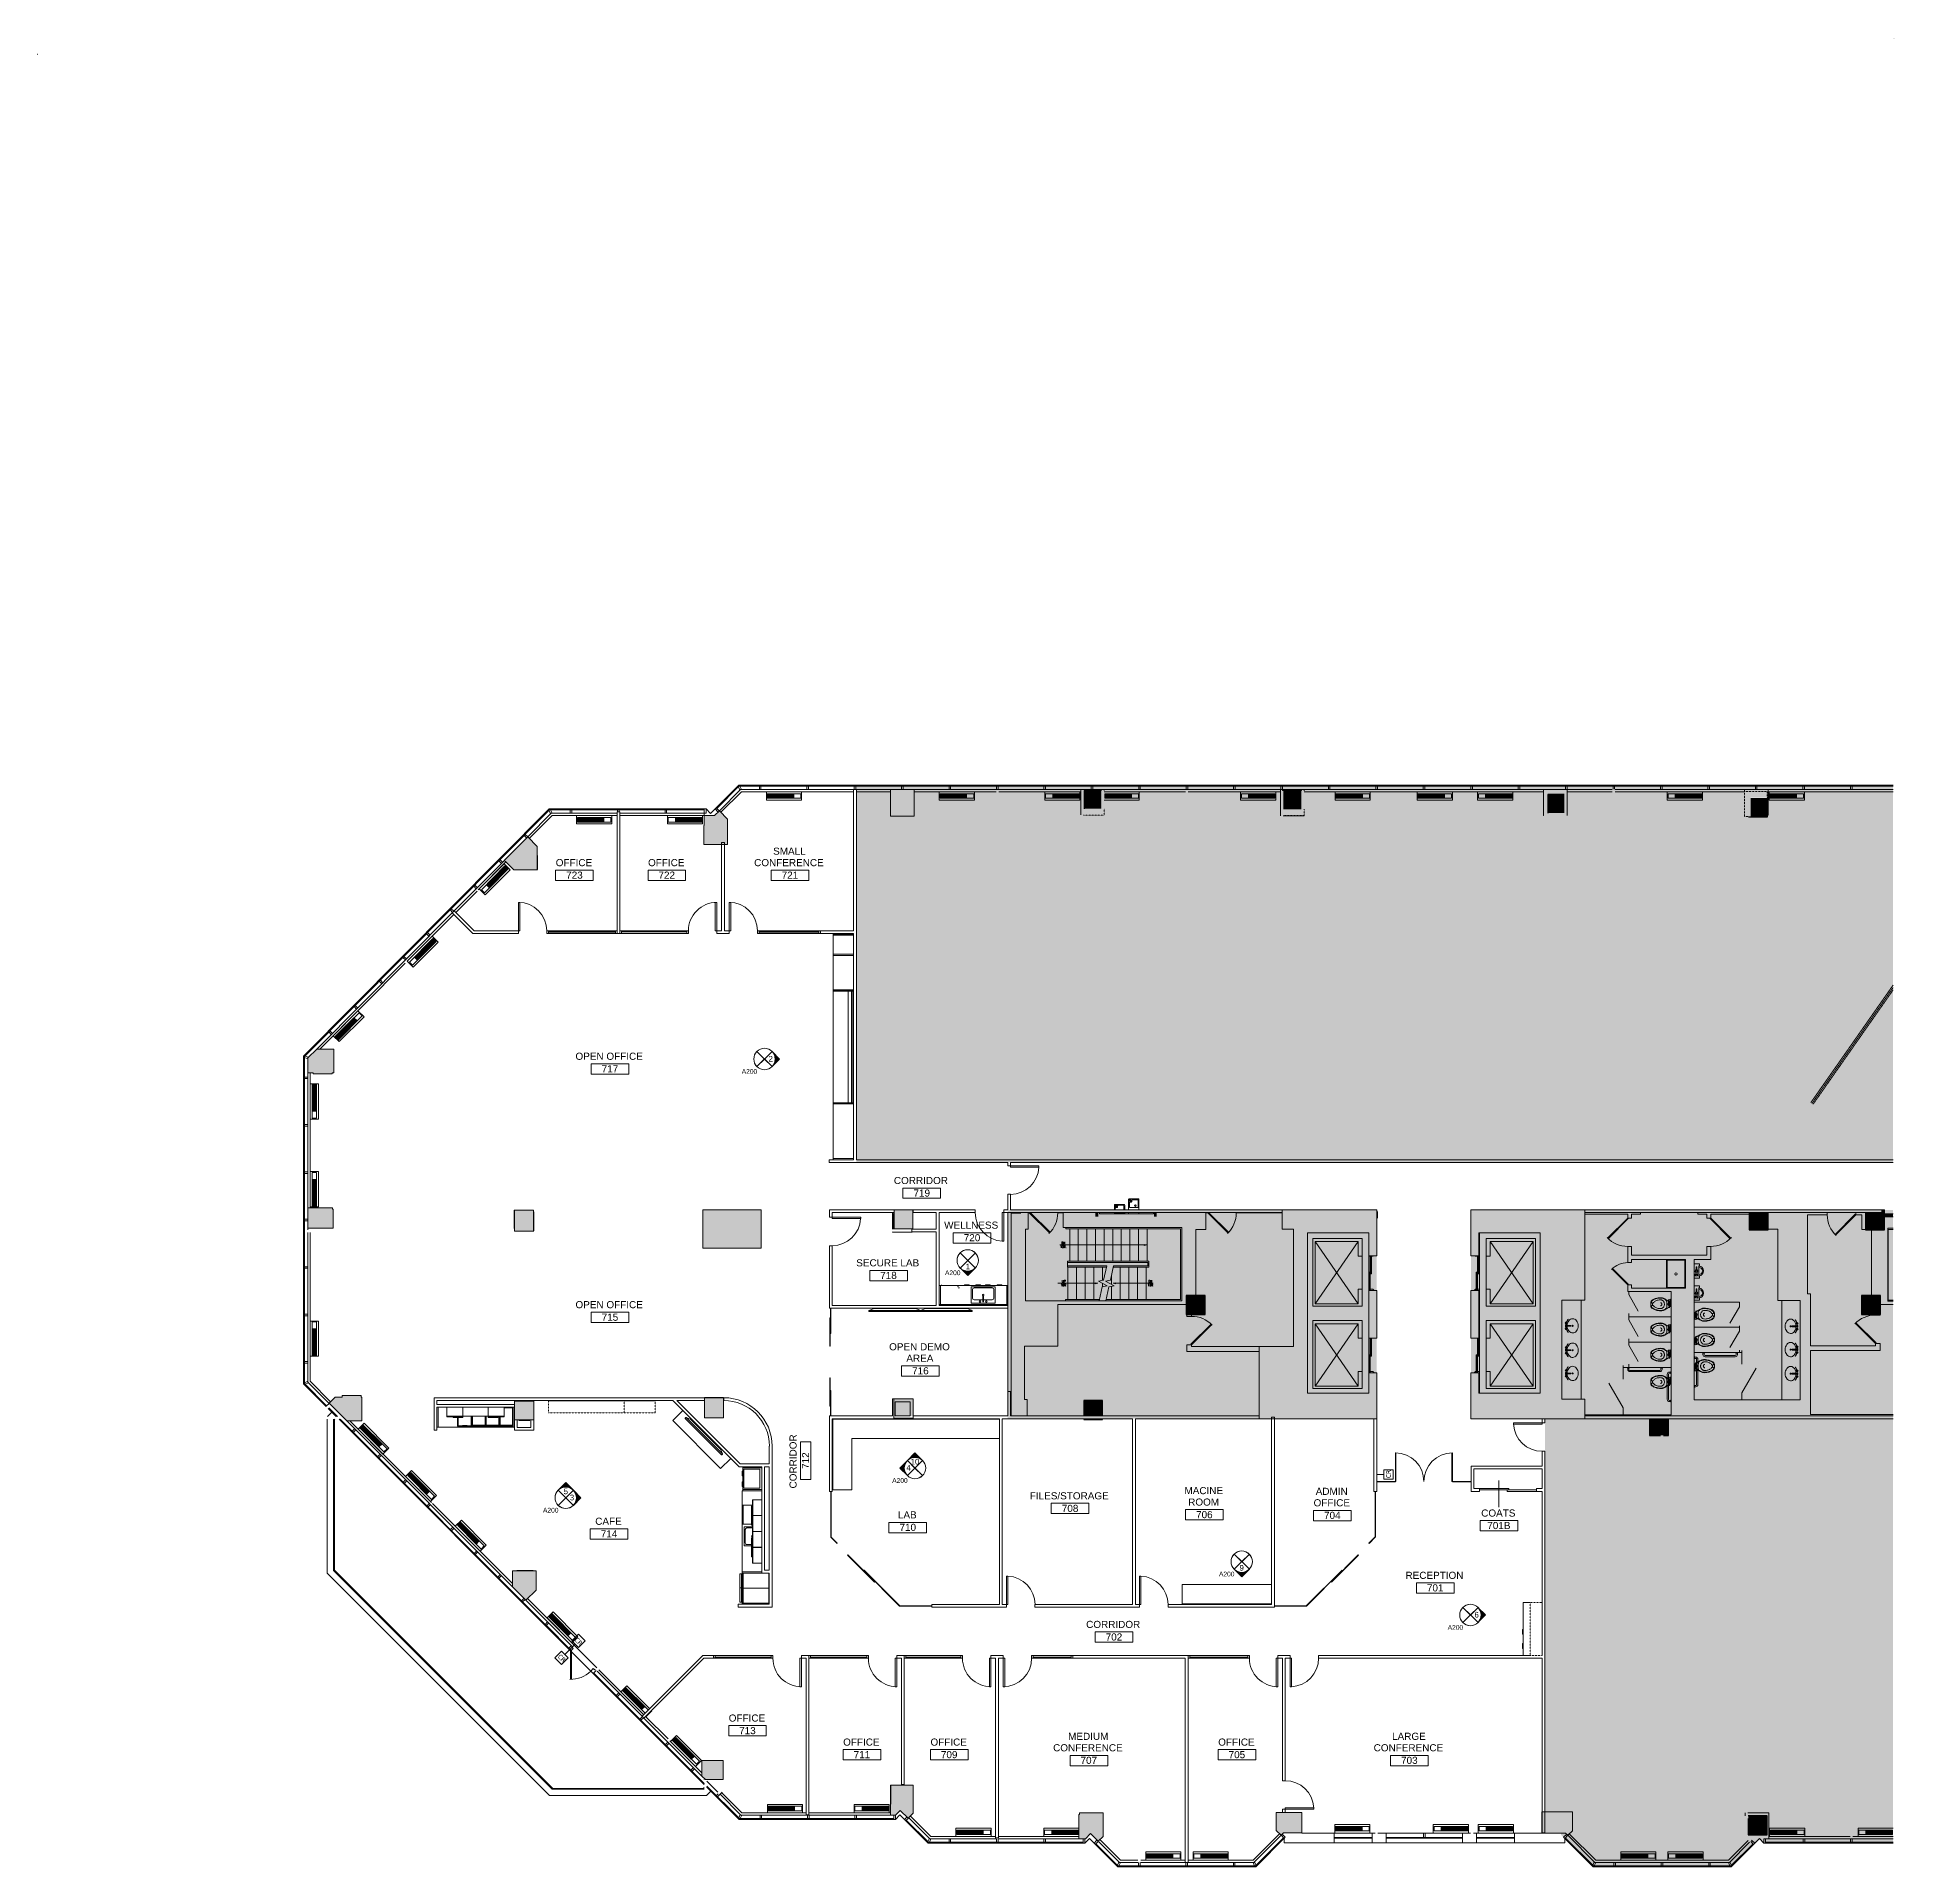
# Model space of a CAD drawing. Header units: inches. Extents: x 41 to 2397, y -2183 to 132.
import ezdxf

# ---------------------------------------------------------------- set-up
doc = ezdxf.new("R2010")
doc.units = ezdxf.units.IN
doc.header["$MEASUREMENT"] = 0
for name, pattern in [('Center', [1.25, 0.25, -0.1875, 0.625, -0.1875]), ('Dash', [0.25, 0.125, -0.125]), ('IMPORT-DEMO LINES', [0.0625, 0.03125, -0.03125]), ('Overhead', [0.15625, 0.09375, -0.0625])]:
    doc.linetypes.add(name, pattern=pattern)
for name, color, linetype, lineweight in [('8260 Willow Oaks_dwg _2_', 8, 'Continuous', 9), ('A-ANNO-NOTE', 131, 'Continuous', 9), ('A-AREA-IDEN', 2, 'Continuous', 20), ('A-COLS', 52, 'Continuous', 13), ('A-DETL', 250, 'Continuous', 9), ('A-DETL-DEMO', 7, 'IMPORT-DEMO LINES', 20), ('A-DETL-GENF', 92, 'Continuous', 9), ('A-DOOR', 31, 'Continuous', 9), ('A-DOOR-FRAM', 31, 'Continuous', 9), ('A-GLAZ', 151, 'Continuous', 9), ('A-WALL', 113, 'Continuous', 13), ('A-WALL-PATT', 111, 'Continuous', 13), ('G-ANNO-SYMB', 111, 'Continuous', 9), ('G-ANNO-TEXT', 231, 'Continuous', 9), ('I-WALL', 2, 'Continuous', 9), ('LEVEL 07 BB', 250, 'Continuous', 9), ('P-SANR-FIXT', 6, 'Continuous', 9), ('Q-CASE', 31, 'Continuous', 9), ('Q-CASE-HDLN', 31, 'Continuous', 9), ('Q-SPCQ', 91, 'Continuous', 9)]:
    doc.layers.add(name, color=color, linetype=linetype, lineweight=lineweight)
doc.styles.add('Arial', font='arial.ttf', dxfattribs={"height": 0.09375})
doc.styles.add('Arial_1', font='arial.ttf', dxfattribs={"height": 9})
doc.styles.add('Arial_2', font='arial.ttf', dxfattribs={"height": 6})
doc.styles.add('Arial_3', font='arial.ttf', dxfattribs={"height": 7.125})
doc.styles.add('RomanS', font='romans__.ttf', dxfattribs={"width": 0.7, "height": 3})
doc.styles.add('Tahoma', font='tahoma.ttf', dxfattribs={"width": 0.85, "height": 6})

msp = doc.modelspace()

# ---------------------------------------------------------------- texts
at = {"layer": 'A-ANNO-NOTE', "char_height": 0.0937, "width": 0.0884, "attachment_point": 1, "style": 'Arial'}
for s, insert in [('1', (41.5, 110.3)), ('2', (41.5, 109.9))]:
    msp.add_mtext(s, dxfattribs=dict(at, insert=insert))
at = {"layer": 'A-ANNO-NOTE', "char_height": 6, "width": 10.044, "attachment_point": 1, "style": 'Tahoma'}
for insert, rotation in [((1748.3, -1691.4), 90), ((725, -1892.4), 315), ((703.8, -1913.7), 315)]:
    msp.add_mtext('CR', dxfattribs=dict(at, insert=insert, rotation=rotation))
at = {"layer": 'A-AREA-IDEN', "lineweight": 9, "char_height": 9, "attachment_point": 1, "style": 'Arial_1'}
for s, insert, width in [('SMALL', (972.6, -893.7), 50.601), ('OFFICE', (697.5, -908.2), 56.358), ('OFFICE', (814.3, -908.2), 56.358), ('CONFERENCE', (948.6, -908.2), 108.474), ('723', (710.7, -924), 25.452), ('722', (827.5, -924), 25.452), ('721', (983.4, -924), 25.452), ('OPEN OFFICE', (722.5, -1153.2), 104.535), ('717', (755.6, -1169), 25.452), ('CORRIDOR', (1125.4, -1310.4), 84.234), ('719', (1150.2, -1326.3), 25.452), ('WELLNESS', (1189, -1366.9), 84.537), ('720', (1213.8, -1382.8), 25.452), ('SECURE LAB', (1077.8, -1414.6), 97.869), ('718', (1108.1, -1430.5), 25.452), ('OPEN OFFICE', (722.5, -1467.5), 104.535), ('715', (755.6, -1483.4), 25.452), ('OPEN DEMO', (1119.4, -1520.8), 94.839), ('AREA', (1141.2, -1535.3), 42.117), ('716', (1148.5, -1551.2), 25.452), ('FILES/STORAGE', (1297.4, -1709.4), 122.412), ('MACINE', (1493.1, -1702.8), 59.994), ('ROOM', (1497.8, -1717.3), 48.48), ('OFFICE', (1656.5, -1718.2), 56.358), ('ADMIN', (1659.2, -1703.7), 49.692), ('CAFE', (747.5, -1741.6), 41.208), ('LAB', (1130.5, -1733.5), 29.088), ('708', (1337.9, -1725.3), 25.452), ('706', (1507.8, -1733.2), 25.452), ('704', (1669.7, -1734.1), 25.452), ('COATS', (1868.6, -1731.2), 53.328), ('714', (754.5, -1757.5), 25.452), ('710', (1132.5, -1749.3), 25.452), ('701B', (1876.3, -1747), 35.754), ('RECEPTION', (1772.8, -1810), 89.991), ('701', (1799.9, -1825.9), 25.452), ('CORRIDOR', (1368.7, -1872.1), 84.234), ('702', (1393.4, -1888), 25.452), ('OFFICE', (916.4, -1990.6), 56.358), ('713', (929.6, -2006.5), 25.452), ('OFFICE', (1061.2, -2021), 56.358), ('OFFICE', (1171.7, -2021), 56.358), ('MEDIUM', (1345.9, -2013.7), 62.721), ('OFFICE', (1535.8, -2021), 56.358), ('LARGE', (1755.8, -2013.7), 52.419), ('711', (1074.5, -2036.9), 25.452), ('709', (1184.9, -2036.9), 25.452), ('CONFERENCE', (1326.9, -2028.2), 108.474), ('707', (1361.6, -2044.1), 25.452), ('705', (1549, -2036.9), 25.452), ('CONFERENCE', (1732.5, -2028.2), 108.474), ('703', (1767.2, -2044.1), 25.452)]:
    msp.add_mtext(s, dxfattribs=dict(at, insert=insert, width=width))
at = {"layer": 'A-AREA-IDEN', "lineweight": 9, "char_height": 9, "attachment_point": 1, "rotation": 90, "style": 'Arial_1'}
for s, insert, width in [('CORRIDOR', (993.3, -1704.6), 84.234), ('712', (1009.2, -1679.9), 25.452)]:
    msp.add_mtext(s, dxfattribs=dict(at, insert=insert, width=width))
at = {"layer": 'G-ANNO-SYMB', "attachment_point": 1}
for s, insert, char_height, width, style in [('A200', (932.9, -1173.9), 6, 24.24, 'Arial_2'), ('2', (966.8, -1157.3), 7.12, 6.666, 'Arial_3'), ('A200', (1190.1, -1428.7), 6, 24.24, 'Arial_2'), ('1', (1216.2, -1420.3), 7.12, 6.666, 'Arial_3'), ('10', (1146.6, -1667.1), 7.12, 13.332, 'Arial_3'), ('A200', (1123.3, -1691.5), 6, 24.24, 'Arial_2'), ('4', (1141.2, -1674.9), 7.12, 6.666, 'Arial_3'), ('5', (707.5, -1704.7), 7.12, 6.666, 'Arial_3'), ('3', (715.3, -1712.5), 7.12, 6.666, 'Arial_3'), ('A200', (681.4, -1729.1), 6, 24.24, 'Arial_2'), ('A200', (1536.8, -1809.9), 6, 24.24, 'Arial_2'), ('9', (1562.8, -1801.5), 7.12, 6.666, 'Arial_3'), ('6', (1860.1, -1860.8), 7.12, 6.666, 'Arial_3'), ('A200', (1826.2, -1877.4), 6, 24.24, 'Arial_2')]:
    msp.add_mtext(s, dxfattribs=dict(at, insert=insert, char_height=char_height, width=width, style=style))
at = {"layer": 'G-ANNO-TEXT', "color": 7, "char_height": 0.0937, "attachment_point": 1, "style": 'Arial'}
for s, insert, width in [('•', (2390.4, 131.7), 0.303), ('•', (2390.4, 131.3), 0.303), ('•', (2390.4, 130.8), 0.303), ('•', (2390.4, 130.4), 0.303), ('•', (2390.4, 129.9), 0.303), ('•', (2390.4, 129.6), 0.303), ('RELOCATE ANY BASE BUILDING DEVICES AS REQUIRED TO ACCOMMODATE NEW ', (2390.7, 131.7), 6.489), ('CONSTRUCTION.', (2390.7, 131.6), 1.341), ('ALL TENANT WORK IS TO CONFORM TO ALL APPLICABLE REGIONAL AND LOCAL BUILDING CODES, ', (2390.7, 131.3), 7.796), ('INCLUDING ADA - SEE SHEET A0002 FOR CODE INFORMATION.', (2390.7, 131.1), 4.914), ('ALL MILLWORK ITEMS INCLUDING COUNTERTOPS, BASE CABINETS, AND WORK SURFACES ARE ', (2390.7, 130.8), 7.616), ('TO COMPLY WITH ADA REQUIREMENTS.', (2390.7, 130.7), 3.166), ('ALL PARTITIONS ARE TO BE TYPE 1, U.O.N.  REFER TO SHEET A0003 FOR PARTITION TYPE ', (2390.7, 130.4), 7.139), ('DETAILS.', (2390.7, 130.2), 0.71), ('ALL PARTITIONS ARE TO BE PARALLEL OR PERPENDICULAR TO EXTERIOR WALLS, U.O.N.', (2390.7, 129.9), 7.048), ('PROVIDE ADDITIONAL BRACING ABOVE ALL DOOR AND WINDOW LOCATIONS WHERE REQUIRED.', (2390.7, 129.6), 7.667), ('TEXT', (41.7, 110.3), 0.407), ('TEXT', (41.7, 109.9), 0.407)]:
    msp.add_mtext(s, dxfattribs=dict(at, insert=insert, width=width))

# ---------------------------------------------------------------- blocks, each defined once
blk = doc.blocks.new('Counter Top - Standard Counter Top w_ Backsplash-2566494-New Construction - Partition Plan')
at = {"layer": 'Q-CASE', "lineweight": 13}
for p, q in [((39.5, 0), (-47.3, 0)), ((-47.3, 0), (-47.3, -25)), ((39.5, -0.8), (-47.3, -0.8)), ((39.5, 0), (39.5, -25)), ((-47.3, -25), (39.5, -25))]:
    blk.add_line(p, q, dxfattribs=at)
blk = doc.blocks.new('Single-Flush - 36_ x 84_-2431520-New Construction - Partition Plan')
at = {"layer": 'A-DOOR', "color": 7, "lineweight": 20}
for p, q in [((16.2, -1.7), (16.2, -37.8)), ((18, -1.7), (16.2, -1.7)), ((18, -1.7), (18, -37.8)), ((18, -37.8), (16.2, -37.8))]:
    blk.add_line(p, q, dxfattribs=at)
at = {"layer": 'A-DOOR'}
blk.add_arc((18, -1.7), 36.1, 180, 267.2188, dxfattribs=at)
blk = doc.blocks.new('Sink Kitchen-Single - 30_ x 21_-2413818-New Construction - Partition Plan')
at = {"layer": 'P-SANR-FIXT', "lineweight": 13}
for p, q in [((-14.4, 10.4), (15.6, 10.4)), ((-14.4, -10.6), (-14.4, 10.4)), ((-12.9, -4.1), (-12.9, 6.9)), ((-10.9, 8.9), (12.1, 8.9)), ((14.1, 6.9), (14.1, -4.1)), ((15.6, 10.4), (15.6, -10.6)), ((15.6, -10.6), (-14.4, -10.6)), ((0.1, -6.1), (-10.9, -6.1)), ((0.1, -8.3), (0.1, -2.1)), ((1.1, -8.3), (1.1, -2.1)), ((12.1, -6.1), (1.1, -6.1))]:
    blk.add_line(p, q, dxfattribs=at)
for centre, radius, start, end in [((-10.9, 6.9), 2, 90, 180), ((0.6, 0), 1, 360, 180), ((0.6, 0), 1, 180, 0), ((12.1, 6.9), 2, 360, 90), ((-10.9, -4.1), 2, 180, 270), ((-3.4, -8.3), 1, 360, 180), ((-3.4, -8.3), 1, 180, 0), ((0.6, -2.1), 0.5, 360, 180), ((0.6, -8.3), 0.5, 180, 0), ((4.6, -8.3), 1, 0, 180), ((4.6, -8.3), 1, 180, 0), ((12.1, -4.1), 2, 270, 0)]:
    blk.add_arc(centre, radius, start, end, dxfattribs=at)
blk = doc.blocks.new('SPEC-EQUIP-TV - 75_ LCD-2413838-New Construction - Partition Plan')
at = {"layer": 'Q-SPCQ'}
for p, q in [((32.6, 0), (-32.6, 0)), ((-32.7, -0.1), (-32.7, -0.7)), ((-32.7, -0.7), (-32.7, -1.4)), ((-32.6, -1.6), (-26.6, -4)), ((32.6, -1.6), (-32.6, -1.6)), ((26.6, -4), (-26.6, -4)), ((26.6, -4), (32.6, -1.6)), ((32.7, -0.7), (32.7, -0.1)), ((32.7, -1.4), (32.7, -0.7))]:
    blk.add_line(p, q, dxfattribs=at)
for points, knots in [([(-32.7, -0.1), (-32.7, -0.1), (-32.7, -0.1), (-32.7, -0.1), (-32.7, -0.1), (-32.7, -0.1), (-32.7, 0), (-32.7, 0), (-32.7, 0), (-32.6, 0), (-32.6, 0), (-32.6, 0), (-32.6, 0), (-32.6, 0), (-32.6, 0)], [0, 0, 0, 0, 0.166667, 0.25, 0.333333, 0.416667, 0.458333, 0.5, 0.583333, 0.666667, 0.708333, 0.75, 0.833333, 1, 1, 1, 1]), ([(32.6, 0), (32.6, 0), (32.6, 0), (32.6, 0), (32.6, 0), (32.6, 0), (32.7, 0), (32.7, 0), (32.7, 0), (32.7, -0.1), (32.7, -0.1), (32.7, -0.1), (32.7, -0.1), (32.7, -0.1), (32.7, -0.1)], [-1, -1, -1, -1, -0.833333, -0.75, -0.666667, -0.625, -0.583333, -0.5, -0.458333, -0.416667, -0.333333, -0.25, -0.166667, 0, 0, 0, 0]), ([(-32.7, -1.4), (-32.7, -1.4), (-32.7, -1.4), (-32.7, -1.4), (-32.7, -1.5), (-32.7, -1.5), (-32.7, -1.5), (-32.7, -1.5), (-32.7, -1.5), (-32.7, -1.5), (-32.6, -1.5), (-32.6, -1.5), (-32.6, -1.6), (-32.6, -1.6), (-32.6, -1.6)], [0, 0, 0, 0, 0.125, 0.25, 0.375, 0.4375, 0.5, 0.53125, 0.5625, 0.625, 0.6875, 0.75, 0.875, 1, 1, 1, 1]), ([(32.6, -1.6), (32.6, -1.6), (32.6, -1.6), (32.6, -1.5), (32.6, -1.5), (32.7, -1.5), (32.7, -1.5), (32.7, -1.5), (32.7, -1.5), (32.7, -1.5), (32.7, -1.5), (32.7, -1.4), (32.7, -1.4), (32.7, -1.4), (32.7, -1.4)], [0, 0, 0, 0, 0.125, 0.25, 0.3125, 0.375, 0.4375, 0.5, 0.5625, 0.625, 0.6875, 0.75, 0.875, 1, 1, 1, 1])]:
    blk.add_open_spline(points, degree=3, knots=knots, dxfattribs=at)
blk = doc.blocks.new('Double-Glass - No Frame - 72_ x 96_-2418753-New Construction - Partition Plan')
at = {"layer": 'A-DOOR', "color": 7, "lineweight": 20}
for p, q in [((-36, 36.3), (-35.5, 36.3)), ((-36, 0.3), (-36, 36.3)), ((-35.5, 0.3), (-35.5, 36.3)), ((35.5, 0.3), (35.5, 36.2)), ((36, 0.3), (36, 36.3)), ((-36, 0.3), (-35.5, 0.3)), ((36, 0.3), (35.5, 0.3))]:
    blk.add_line(p, q, dxfattribs=at)
at = {"layer": 'A-DOOR'}
for centre, start, end in [((-36, 0.3), 0, 90), ((36, 0.3), 90, 180)]:
    blk.add_arc(centre, 36, start, end, dxfattribs=at)
blk = doc.blocks.new('Single-Flush - 36_ x 84_-2419494-New Construction - Partition Plan')
at = {"layer": 'A-DOOR', "color": 7, "lineweight": 20}
for p, q in [((16.2, 1.7), (16.2, 37.8)), ((18, 37.8), (16.2, 37.8)), ((18, 1.7), (18, 37.8)), ((18, 1.7), (16.2, 1.7))]:
    blk.add_line(p, q, dxfattribs=at)
at = {"layer": 'A-DOOR'}
blk.add_arc((18, 1.7), 36.1, 92.7812, 180, dxfattribs=at)
blk = doc.blocks.new('Counter Top _No Backsplash_ - Standard Counter Top-2551659-New Construction - Partition Plan')
at = {"layer": 'Q-CASE', "lineweight": 13}
blk.add_line((-47.3, 25), (50.7, 25), dxfattribs=at)
blk = doc.blocks.new('Counter Top _No Backsplash_ - Standard Counter Top-2542129-New Construction - Partition Plan')
at = {"layer": 'Q-CASE', "lineweight": 13}
for p, q in [((-47.3, 0), (-47.3, 18)), ((-47.3, 18), (38.5, 18)), ((38.5, 0), (38.5, 18))]:
    blk.add_line(p, q, dxfattribs=at)
blk = doc.blocks.new('SPEC-EQUIP-TV - 75_ LCD-2404808-New Construction - Partition Plan')
at = {"layer": 'Q-SPCQ'}
for p, q in [((-32.7, 1.4), (-32.7, 0.7)), ((-32.7, 0.7), (-32.7, 0.1)), ((-26.6, 4), (-32.6, 1.6)), ((-32.6, 1.6), (32.6, 1.6)), ((-26.6, 4), (26.6, 4)), ((32.6, 1.6), (26.6, 4)), ((32.7, 0.7), (32.7, 1.4)), ((32.7, 0.1), (32.7, 0.7)), ((-32.6, 0), (32.6, 0))]:
    blk.add_line(p, q, dxfattribs=at)
for points, knots in [([(-32.6, 1.6), (-32.6, 1.6), (-32.6, 1.6), (-32.6, 1.5), (-32.6, 1.5), (-32.7, 1.5), (-32.7, 1.5), (-32.7, 1.5), (-32.7, 1.5), (-32.7, 1.5), (-32.7, 1.5), (-32.7, 1.4), (-32.7, 1.4), (-32.7, 1.4), (-32.7, 1.4)], [0, 0, 0, 0, 0.125, 0.25, 0.3125, 0.375, 0.4375, 0.5, 0.5625, 0.625, 0.6875, 0.75, 0.875, 1, 1, 1, 1]), ([(-32.6, 0), (-32.6, 0), (-32.6, 0), (-32.6, 0), (-32.6, 0), (-32.6, 0), (-32.7, 0), (-32.7, 0), (-32.7, 0), (-32.7, 0.1), (-32.7, 0.1), (-32.7, 0.1), (-32.7, 0.1), (-32.7, 0.1), (-32.7, 0.1)], [0, 0, 0, 0, 0.166667, 0.25, 0.333333, 0.375, 0.416667, 0.5, 0.541667, 0.583333, 0.666667, 0.75, 0.833333, 1, 1, 1, 1]), ([(32.7, 1.4), (32.7, 1.4), (32.7, 1.4), (32.7, 1.4), (32.7, 1.5), (32.7, 1.5), (32.7, 1.5), (32.7, 1.5), (32.7, 1.5), (32.7, 1.5), (32.6, 1.5), (32.6, 1.5), (32.6, 1.6), (32.6, 1.6), (32.6, 1.6)], [0, 0, 0, 0, 0.125, 0.25, 0.375, 0.4375, 0.5, 0.53125, 0.5625, 0.625, 0.6875, 0.75, 0.875, 1, 1, 1, 1]), ([(32.7, 0.1), (32.7, 0.1), (32.7, 0.1), (32.7, 0.1), (32.7, 0.1), (32.7, 0.1), (32.7, 0), (32.7, 0), (32.7, 0), (32.6, 0), (32.6, 0), (32.6, 0), (32.6, 0), (32.6, 0), (32.6, 0)], [-1, -1, -1, -1, -0.833333, -0.75, -0.666667, -0.583333, -0.541667, -0.5, -0.416667, -0.375, -0.333333, -0.25, -0.166667, 0, 0, 0, 0])]:
    blk.add_open_spline(points, degree=3, knots=knots, dxfattribs=at)
blk = doc.blocks.new('Counter Top - Standard Counter Top w_ Backsplash-2471402-New Construction - Partition Plan')
at = {"layer": 'Q-CASE', "lineweight": 13}
for p, q in [((-47.3, 25), (65.9, 25)), ((-47.3, 0), (-47.3, 25)), ((65.9, 0.8), (-47.3, 0.8)), ((65.9, 0), (-47.3, 0))]:
    blk.add_line(p, q, dxfattribs=at)
blk = doc.blocks.new('Sliding - Single-Glass - No Frame - 36_ x 96_-2490289-New Construction - Partition Plan')
at = {"layer": 'A-DOOR', "color": 7, "lineweight": 20}
for p, q in [((-38, -0.75), (-38, -1.25)), ((-2, -0.75), (-38, -0.75)), ((-38, -1.25), (-2, -1.25)), ((-2, -1.25), (-2, -0.75))]:
    blk.add_line(p, q, dxfattribs=at)
blk = doc.blocks.new('Sliding-2 panel - No Glass - 72_ x 84_-2420104-New Construction - Partition Plan')
at = {"layer": 'A-DOOR', "color": 7, "lineweight": 20}
for p, q in [((1, 6.75), (-36, 6.75)), ((-36, 6.75), (-36, 5)), ((-36, 5), (1, 5)), ((36, 5), (-1, 5)), ((-1, 5), (-1, 3.25)), ((-1, 3.25), (36, 3.25)), ((1, 5), (1, 6.75)), ((36, 3.25), (36, 5))]:
    blk.add_line(p, q, dxfattribs=at)
at = {"layer": 'A-DOOR-FRAM', "color": 7, "lineweight": 20}
for p, q in [((-36, 6.75), (-36, 5)), ((-36, 6.75), (-34, 6.75)), ((-36, 5), (-34, 5)), ((-1, 6.75), (1, 6.75)), ((-1, 5), (-1, 3.25)), ((-1, 5), (1, 5)), ((-1, 5), (1, 5)), ((-1, 3.25), (1, 3.25)), ((1, 6.75), (1, 5)), ((34, 5), (36, 5)), ((34, 3.25), (36, 3.25)), ((36, 5), (36, 3.25))]:
    blk.add_line(p, q, dxfattribs=at)
blk = doc.blocks.new('Casework 1 - Casework 1-2444470-New Construction - Partition Plan')
at = {"layer": 'Q-CASE', "lineweight": 13}
for p, q in [((202.1, -1848.9), (193.1, -1848.9)), ((193.1, -1848.9), (193.1, -1915.9))]:
    blk.add_line(p, q, dxfattribs=at)
blk = doc.blocks.new('Sliding - Single-Glass - No Frame - 48_ x 96_-2582501-New Construction - Partition Plan')
at = {"layer": 'A-DOOR', "color": 7, "lineweight": 20}
for p, q in [((-44, -0.75), (-44, -1.25)), ((4, -0.75), (-44, -0.75)), ((-44, -1.25), (4, -1.25)), ((4, -1.25), (4, -0.75))]:
    blk.add_line(p, q, dxfattribs=at)
blk = doc.blocks.new('Sliding - Single-Glass - No Frame - 48_ x 84_-2451944-New Construction - Partition Plan')
at = {"layer": 'A-DOOR', "color": 7, "lineweight": 20}
for p, q in [((-44, 1.25), (4, 1.25)), ((-44, 0.75), (-44, 1.25)), ((4, 0.75), (-44, 0.75)), ((4, 1.25), (4, 0.75))]:
    blk.add_line(p, q, dxfattribs=at)
blk = doc.blocks.new('Counter Top - L Shaped - Standard Counter Top w_ Backsplash-2612374-New Construction - Partition Plan')
at = {"layer": 'Q-CASE', "lineweight": 13}
for p, q in [((-46.5, -0.8), (164.5, -0.8)), ((-46.5, -90), (-46.5, -0.8)), ((-46.5, -0.8), (164.5, -0.8)), ((-46.5, -90), (-46.5, -0.8)), ((-22.3, -90), (-22.3, -25)), ((-22.3, -25), (164.5, -25)), ((-47.3, -90), (-46.5, -90)), ((-47.3, -90), (-22.3, -90))]:
    blk.add_line(p, q, dxfattribs=at)
blk = doc.blocks.new('Counter Top _No Backsplash_ - Standard Counter Top-2558841-New Construction - Partition Plan')
at = {"layer": 'Q-CASE', "lineweight": 13}
for p, q in [((-47.3, 0), (-47.3, 25)), ((-47.3, 25), (55.2, 25)), ((55.2, 24), (55.2, 25))]:
    blk.add_line(p, q, dxfattribs=at)
blk = doc.blocks.new('Sink Kitchen-Single - 30_ x 21_ 2-2468446-New Construction - Partition Plan')
at = {"layer": 'P-SANR-FIXT', "lineweight": 13}
for p, q in [((-11.4, 0.1), (-11.4, -10.4)), ((-9.9, 0.1), (-9.9, -6.9)), ((-5.4, 10.6), (-5.5, 10.6)), ((-5.4, 6.1), (-5.5, 6.1)), ((-11.4, -10.4), (12.6, -10.4)), ((-7.9, -8.9), (9.1, -8.9)), ((11.1, -6.9), (11.1, -0.8)), ((12.6, -10.4), (12.6, -0.8))]:
    blk.add_line(p, q, dxfattribs=at)
for centre, radius, start, end in [((0.6, 0), 1, 174.1236, 180), ((0.6, 0), 1, 180, 0), ((0.6, 0), 1, 360, 5.8764), ((-7.9, -6.9), 2, 180, 270), ((9.1, -6.9), 2, 270, 0)]:
    blk.add_arc(centre, radius, start, end, dxfattribs=at)
blk = doc.blocks.new('Upper Cabinet - Standard Upper Cabinet-2571745-New Construction - Partition Plan')
at = {"layer": 'Q-CASE', "lineweight": 13}
blk.add_line((48.7, 0), (-47.3, 0), dxfattribs=at)
at = {"layer": 'Q-CASE', "linetype": 'Overhead'}
for p, q in [((-47.3, 0), (-47.3, -15)), ((48.7, -15), (48.7, 0)), ((-47.3, -15), (48.7, -15))]:
    blk.add_line(p, q, dxfattribs=at)
blk = doc.blocks.new('Casework 2 - Casework 2-2471090-New Construction - Partition Plan')
at = {"layer": 'Q-CASE', "color": 7, "lineweight": 20}
for p, q in [((-794.2, -1677.1), (-794.2, -1678.6)), ((-770.2, -1677.1), (-794.2, -1677.1)), ((-794.2, -1678.6), (-770.2, -1678.6)), ((-770.2, -1678.6), (-770.2, -1677.1)), ((-794.2, -1706.1), (-794.2, -1707.6)), ((-770.2, -1706.1), (-794.2, -1706.1)), ((-794.2, -1707.6), (-770.2, -1707.6)), ((-770.2, -1707.6), (-770.2, -1706.1))]:
    blk.add_line(p, q, dxfattribs=at)
at = {"layer": 'Q-CASE', "lineweight": 13}
blk.add_line((-794.2, -1678.6), (-794.2, -1706.1), dxfattribs=at)
blk = doc.blocks.new('Counter Top _No Backsplash_ - Standard Counter Top-2567536-New Construction - Partition Plan')
at = {"layer": 'Q-CASE', "lineweight": 13}
for p, q in [((-47.3, 0), (-47.3, -26)), ((-47.3, -26), (24.7, -26))]:
    blk.add_line(p, q, dxfattribs=at)
blk = doc.blocks.new('Counter Top _No Backsplash_ - Standard Counter Top-V2-New Construction - Partition Plan')
at = {"layer": 'Q-CASE', "lineweight": 13}
for p, q in [((-47.3, 0), (-47.3, -26)), ((24.7, 0), (24.7, -26)), ((-47.3, -26), (24.7, -26))]:
    blk.add_line(p, q, dxfattribs=at)
blk = doc.blocks.new('Sliding - Single-Glass - No Frame - 36_ x 96_-2490339-New Construction - Partition Plan')
at = {"layer": 'A-DOOR', "color": 7, "lineweight": 20}
for p, q in [((-38, 1.25), (-2, 1.25)), ((-38, 0.75), (-38, 1.25)), ((-2, 0.75), (-38, 0.75)), ((-2, 1.25), (-2, 0.75))]:
    blk.add_line(p, q, dxfattribs=at)
blk = doc.blocks.new('Columns 1 - Columns 1-2495298-New Construction - Partition Plan')
at = {"layer": 'A-COLS', "lineweight": 9}
h = blk.add_hatch(color=55, dxfattribs=at)
h.paths.add_polyline_path([(-344.5, -2150.9), (-338.3, -2144.8), (-338.3, -2115), (-368.2, -2115), (-368.2, -2117.3), (-369.2, -2117.3), (-369.2, -2147.8), (-360.5, -2147.8), (-354.1, -2141.3), (-347.6, -2147.8)], flags=0)
h.paths.add_polyline_path([(249.7, -2143.5), (255.5, -2137.7), (255.5, -2113.7), (220.6, -2113.7), (220.6, -2140.5), (220.2, -2113.7), (217, -2113.7), (217, -2140.7), (246.8, -2140.7)], flags=0)
h.paths.add_polyline_path([(-113.2, -2143.5), (-110.2, -2140.5), (-86.7, -2140.5), (-86.7, -2114.5), (-119.3, -2114.5), (-119.3, -2137.4), (-116.2, -2140.5)], flags=0)
h.paths.add_polyline_path([(-585.2, -2121.9), (-578.6, -2115.3), (-578.6, -2080.1), (-607.3, -2080.1), (-607.3, -2117.8), (-601.1, -2117.8), (-595.2, -2111.9), (-589.4, -2117.8)], flags=0)
h.paths.add_polyline_path([(-819.2, -2073), (-819.2, -2049), (-846, -2049), (-846, -2068.5), (-841.5, -2073)], flags=0)
h.paths.add_polyline_path([(-1068.7, -1845.9), (-1055.9, -1833.2), (-1055.9, -1808.9), (-1085.7, -1808.9), (-1085.7, -1828.9), (-1081.4, -1833.2)], flags=0)
h.paths.add_polyline_path([(-1277.3, -1619.1), (-1276.4, -1619.1), (-1276.4, -1589.1), (-1277.3, -1589.1), (-1277.3, -1587.1), (-1301.3, -1587.1), (-1301.3, -1589.1), (-1309.9, -1589.1), (-1317.7, -1596.8), (-1295.5, -1619.1)], flags=0)
h.paths.add_polyline_path([(-1072.9, -1617.9), (-1058.9, -1617.9), (-1058.9, -1594), (-1083.3, -1594), (-1083.3, -1617.9)], flags=0)
h.paths.add_polyline_path([(-820, -1615.3), (-818.5, -1615.3), (-818.5, -1589.9), (-842.8, -1589.9), (-842.8, -1615.3), (-820, -1615.3)], flags=0)
h.paths.add_polyline_path([(-603.1, -1613.6), (-578.8, -1612.8), (-578.8, -1591.3), (-603.1, -1591.3), (-603.1, -1612.8)], flags=0)
h.paths.add_polyline_path([(-845, -1400.7), (-770.9, -1400.7), (-770.9, -1352.1), (-845, -1352.1)], flags=0)
h.paths.add_polyline_path([(-1059.3, -1379.2), (-1059.3, -1352.5), (-1083.3, -1352.5), (-1083.3, -1379.2)], flags=0)
h.paths.add_polyline_path([(-578.9, -1376.1), (-578.9, -1352.1), (-602.9, -1352.1), (-602.9, -1376.1)], flags=0)
h.paths.add_polyline_path([(-1312.6, -1375.1), (-1312.6, -1351.1), (-1313.4, -1351.1), (-1313.4, -1349.4), (-1344.6, -1349.4), (-1344.6, -1375.1), (-1313.4, -1375.1)], flags=0)
h.paths.add_polyline_path([(-1333.3, -1179.8), (-1314, -1179.8), (-1314, -1178.5), (-1311.9, -1178.5), (-1311.9, -1148.6), (-1333.3, -1148.6), (-1344.6, -1159.9), (-1344.6, -1178.5), (-1338, -1178.5), (-1338, -1179.8)], flags=0)
h.paths.add_polyline_path([(-1054.3, -921.7), (-1054.3, -892.1), (-1066.4, -880), (-1096.1, -909.8), (-1084.2, -921.7), (-1066.4, -921.7)], flags=0)
h.paths.add_polyline_path([(-843.1, -889.6), (-813.5, -889.6), (-813.5, -857.5), (-823.9, -847), (-829.9, -853), (-843.1, -853), (-843.1, -865.6), (-843.7, -865.6), (-843.7, -889.6)], flags=0)
h.paths.add_polyline_path([(-607.3, -853.8), (-577.4, -853.8), (-577.4, -820.3), (-607.3, -820.3)], flags=0)
at = {"layer": 'A-COLS', "color": 7, "lineweight": 20}
for p, q in [((-577.4, -820.3), (-607.3, -820.3)), ((-607.3, -820.3), (-607.3, -853.8)), ((-577.4, -853.8), (-577.4, -820.3)), ((-823.9, -847), (-829.9, -853)), ((-813.5, -857.5), (-823.9, -847)), ((-843.1, -865.6), (-843.7, -865.6)), ((-843.7, -865.6), (-843.7, -889.6)), ((-829.9, -853), (-843.1, -853)), ((-843.1, -853), (-843.1, -865.6)), ((-813.5, -889.6), (-813.5, -857.5)), ((-607.3, -853.8), (-577.4, -853.8)), ((-1066.4, -880), (-1096.1, -909.8)), ((-1054.3, -892.1), (-1066.4, -880)), ((-1054.3, -921.7), (-1054.3, -892.1)), ((-843.7, -889.6), (-813.5, -889.6)), ((-1096.1, -909.8), (-1094, -911.8)), ((-1094, -911.8), (-1084.2, -921.7)), ((-1084.2, -921.7), (-1054.3, -921.7)), ((-1333.3, -1148.6), (-1344.6, -1159.9)), ((-1311.9, -1148.6), (-1333.3, -1148.6)), ((-1311.9, -1178.5), (-1311.9, -1148.6)), ((-1344.6, -1159.9), (-1344.6, -1178.5)), ((-1344.6, -1178.5), (-1338, -1178.5)), ((-1338, -1178.5), (-1338, -1179.8)), ((-1338, -1179.8), (-1314, -1179.8)), ((-1314, -1179.8), (-1314, -1178.5)), ((-1314, -1178.5), (-1311.9, -1178.5)), ((-1313.4, -1349.4), (-1344.6, -1349.4)), ((-1344.6, -1349.4), (-1344.6, -1375.1)), ((-1313.4, -1351.1), (-1313.4, -1349.4)), ((-1312.6, -1351.1), (-1313.4, -1351.1)), ((-1312.6, -1375.1), (-1312.6, -1351.1)), ((-1059.3, -1352.5), (-1083.3, -1352.5)), ((-1083.3, -1352.5), (-1083.3, -1379.2)), ((-1059.3, -1379.2), (-1059.3, -1352.5)), ((-770.9, -1352.1), (-845, -1352.1)), ((-845, -1352.1), (-845, -1400.7)), ((-770.9, -1400.7), (-770.9, -1352.1)), ((-602.9, -1352.1), (-602.9, -1376.1)), ((-578.9, -1352.1), (-602.9, -1352.1)), ((-578.9, -1376.1), (-578.9, -1352.1)), ((-1344.6, -1375.1), (-1312.6, -1375.1)), ((-1083.3, -1379.2), (-1059.3, -1379.2)), ((-602.9, -1376.1), (-578.9, -1376.1)), ((-845, -1400.7), (-770.9, -1400.7)), ((-1309.9, -1589.1), (-1317.7, -1596.8)), ((-1317.7, -1596.8), (-1295.5, -1619.1)), ((-1301.3, -1589.1), (-1309.9, -1589.1)), ((-1277.3, -1587.1), (-1301.3, -1587.1)), ((-1301.3, -1587.1), (-1301.3, -1589.1)), ((-1277.3, -1589.1), (-1277.3, -1587.1)), ((-1276.4, -1589.1), (-1277.3, -1589.1)), ((-1276.4, -1619.1), (-1276.4, -1589.1)), ((-1083.3, -1594), (-1083.3, -1617.9)), ((-1058.9, -1594), (-1083.3, -1594)), ((-1058.9, -1617.9), (-1058.9, -1594)), ((-818.5, -1589.9), (-842.8, -1589.9)), ((-842.8, -1589.9), (-842.8, -1615.3)), ((-818.5, -1615.3), (-818.5, -1589.9)), ((-578.8, -1591.3), (-603.1, -1591.3)), ((-603.1, -1591.3), (-603.1, -1615.6)), ((-578.8, -1615.6), (-578.8, -1591.3)), ((-1295.5, -1619.1), (-1276.4, -1619.1)), ((-1083.3, -1617.9), (-1058.9, -1617.9)), ((-842.8, -1615.3), (-818.5, -1615.3)), ((-603.1, -1615.6), (-578.8, -1615.6)), ((-1085.7, -1808.9), (-1085.7, -1828.9)), ((-1055.9, -1808.9), (-1085.7, -1808.9)), ((-1055.9, -1833.2), (-1055.9, -1808.9)), ((-1085.7, -1828.9), (-1068.7, -1845.9)), ((-1068.7, -1845.9), (-1055.9, -1833.2)), ((-846, -2049), (-846, -2068.5)), ((-819.2, -2049), (-846, -2049)), ((-819.2, -2073), (-819.2, -2049)), ((-846, -2068.5), (-841.5, -2073)), ((-841.5, -2073), (-819.2, -2073)), ((-578.6, -2080.1), (-607.3, -2080.1)), ((-607.3, -2080.1), (-607.3, -2117.8)), ((-578.6, -2115.3), (-578.6, -2080.1)), ((-607.3, -2117.8), (-601.1, -2117.8)), ((-601.1, -2117.8), (-595.2, -2111.9)), ((-595.2, -2111.9), (-585.2, -2121.9)), ((-585.2, -2121.9), (-578.6, -2115.3)), ((-369.2, -2117.3), (-369.2, -2147.8)), ((-368.2, -2117.3), (-369.2, -2117.3)), ((-338.3, -2115), (-368.2, -2115)), ((-368.2, -2115), (-368.2, -2117.3)), ((-338.3, -2144.8), (-338.3, -2115)), ((-86.7, -2114.5), (-119.3, -2114.5)), ((-119.3, -2114.5), (-119.3, -2137.4)), ((-86.7, -2140.5), (-86.7, -2114.5)), ((217, -2113.7), (217, -2140.7)), ((255.5, -2113.7), (217, -2113.7)), ((255.5, -2137.7), (255.5, -2113.7)), ((-360.5, -2147.8), (-354.1, -2141.3)), ((-354.1, -2141.3), (-344.5, -2150.9)), ((-119.3, -2137.4), (-113.2, -2143.5)), ((-113.2, -2143.5), (-110.2, -2140.5)), ((-110.2, -2140.5), (-86.7, -2140.5)), ((217, -2140.7), (246.8, -2140.7)), ((246.8, -2140.7), (249.7, -2143.5)), ((249.7, -2143.5), (255.5, -2137.7)), ((-369.2, -2147.8), (-360.5, -2147.8)), ((-344.5, -2150.9), (-338.3, -2144.8))]:
    blk.add_line(p, q, dxfattribs=at)
blk = doc.blocks.new('Upper Cabinet - Standard Upper Cabinet-2553063-New Construction - Partition Plan')
at = {"layer": 'Q-CASE', "lineweight": 13}
blk.add_line((48.7, 0), (9.7, 0), dxfattribs=at)
at = {"layer": 'Q-CASE', "linetype": 'Overhead'}
for p, q in [((48.7, -15), (48.7, 0)), ((9.7, -15), (48.7, -15))]:
    blk.add_line(p, q, dxfattribs=at)
blk = doc.blocks.new('MLWK_Base Cabinet-Trash - 34_25_H x 24_D-2547945-New Construction - Partition Plan')
at = {"layer": 'Q-CASE', "lineweight": 13}
for p, q in [((-8.3, -12.9), (-8.3, -24)), ((-8.3, -23.3), (9.7, -23.3)), ((-8.3, -23.3), (-8.3, -24)), ((-7.5, -12.9), (-7.5, -23.3)), ((-7.5, -23.3), (9, -23.3)), ((-2.3, -24.7), (-2.3, -23.1)), ((3.7, -23.1), (-2.3, -23.1)), ((3.7, -23.1), (3.7, -24.7)), ((9, -23.3), (9, -11.3)), ((9.7, -24), (9.7, -11.3)), ((9.7, -24), (9.7, -23.3)), ((-8.3, -24), (9.7, -24)), ((-8.3, -24), (9.7, -24)), ((9.7, -24), (-8.3, -24)), ((-2.3, -24.9), (3.7, -24.9))]:
    blk.add_line(p, q, dxfattribs=at)
blk = doc.blocks.new('Counter Top _No Backsplash_ - Standard Counter Top-2551850-New Construction - Partition Plan')
at = {"layer": 'Q-CASE', "lineweight": 13}
blk.add_line((-47.3, 0), (-47.3, 25), dxfattribs=at)
blk = doc.blocks.new('Counter Top _No Backsplash_ - Standard Counter Top-V3-New Construction - Partition Plan')
at = {"layer": 'Q-CASE', "lineweight": 13}
blk.add_line((-45.8, 0), (-45.8, 25), dxfattribs=at)
blk = doc.blocks.new('Counter Top _No Backsplash_ - Standard Counter Top 3-2586564-New Construction - Partition Plan')
at = {"layer": 'Q-CASE', "lineweight": 13}
for p, q in [((-47.3, 11.3), (-15.1, 11.3)), ((-15.1, 0), (-47.3, 0))]:
    blk.add_line(p, q, dxfattribs=at)
blk = doc.blocks.new('MLWK_Upper Cabinet-Single Door - 36_H x 14_D-2587742-New Construction - Partition Plan')
at = {"layer": 'Q-CASE', "linetype": 'Center'}
for p, q in [((-10, 2.5), (-10, 14.5)), ((-10, 14.5), (10, 14.5)), ((10, 14.5), (10, 2.5))]:
    blk.add_line(p, q, dxfattribs=at)
at = {"layer": 'Q-CASE', "lineweight": 13}
for p, q in [((10, 14.5), (-10, 14.5)), ((-10, 14.5), (-10, 13.8)), ((-10, 13.8), (10, 13.8)), ((10, 13.8), (-10, 13.8)), ((-10, 13.8), (-10, 2.5)), ((-10, 2.5), (10, 2.5)), ((2.1, 15.4), (-9.9, 15.4)), ((-9.9, 15.1), (-9.9, 15.4)), ((-9.9, 15.1), (2.1, 15.1)), ((-9.9, 14.5), (-9.9, 15.1)), ((2.1, 15.1), (-9.9, 15.1)), ((2.1, 15.4), (2.1, 15.1)), ((2.1, 15.1), (2.1, 14.5)), ((10, 13.8), (10, 14.5)), ((10, 2.5), (10, 13.8))]:
    blk.add_line(p, q, dxfattribs=at)
at = {"layer": 'Q-CASE-HDLN', "linetype": 'Dash'}
blk.add_line((10, 2.5), (-10, 2.5), dxfattribs=at)
blk = doc.blocks.new('MLWK_Upper Cabinet-Single Door - 36_H x 14_D-2587743-New Construction - Partition Plan')
at = {"layer": 'Q-CASE', "linetype": 'Center'}
for p, q in [((-10, -2.5), (-10, -14.5)), ((-10, -14.5), (10, -14.5)), ((10, -14.5), (10, -2.5))]:
    blk.add_line(p, q, dxfattribs=at)
at = {"layer": 'Q-CASE', "lineweight": 13}
for p, q in [((10, -2.5), (-10, -2.5)), ((-10, -2.5), (-10, -13.8)), ((10, -13.8), (-10, -13.8)), ((-10, -13.8), (-10, -14.5)), ((-10, -13.8), (10, -13.8)), ((-10, -14.5), (10, -14.5)), ((-9.9, -15.1), (-9.9, -14.5)), ((2.1, -15.1), (-9.9, -15.1)), ((-9.9, -15.4), (-9.9, -15.1)), ((-9.9, -15.1), (2.1, -15.1)), ((-9.9, -15.4), (2.1, -15.4)), ((2.1, -14.5), (2.1, -15.1)), ((2.1, -15.1), (2.1, -15.4)), ((10, -13.8), (10, -2.5)), ((10, -14.5), (10, -13.8))]:
    blk.add_line(p, q, dxfattribs=at)
at = {"layer": 'Q-CASE-HDLN', "linetype": 'Dash'}
blk.add_line((10, -2.5), (-10, -2.5), dxfattribs=at)
blk = doc.blocks.new('MLWK_Base Cabinet-Top Drawer - 32_H x 24_D-2563041-New Construction - Partition Plan')
at = {"layer": 'Q-CASE', "lineweight": 13}
for p, q in [((-8, 24), (9.5, 24)), ((-8, 24), (-8, 23.5)), ((9.3, 24.9), (3.3, 24.9)), ((3.3, 23.1), (3.3, 24.7)), ((9.3, 24.7), (9.3, 23.1)), ((9.5, 23.5), (9.5, 24)), ((9.5, 23.5), (-8, 23.5)), ((-8, 23.5), (-8, 0)), ((9.5, 23.5), (-8, 23.5)), ((8.7, 22.7), (-7.2, 22.7)), ((-7.2, 22.7), (-7.2, 0.7)), ((-7.2, 0.7), (3.6, 0.7)), ((3.3, 23.1), (9.3, 23.1)), ((8.7, 12), (8.7, 22.7)), ((9.5, 12), (9.5, 23.5))]:
    blk.add_line(p, q, dxfattribs=at)
blk = doc.blocks.new('Microwave - Microwave_VOA-2553737-New Construction - Partition Plan')
at = {"layer": 'Q-SPCQ'}
for p, q in [((12, 0), (-12, 0)), ((-12, 0), (-12, -20)), ((12, -20), (12, 0)), ((-12, -20), (12, -20))]:
    blk.add_line(p, q, dxfattribs=at)
blk = doc.blocks.new('Counter Top _No Backsplash_ - Standard Counter Top 2-2586381-New Construction - Partition Plan')
at = {"layer": 'Q-CASE', "lineweight": 13}
for p, q in [((-47.3, 0), (-47.3, 25)), ((-47.3, 25), (-45.7, 25)), ((-45.7, 0), (-45.7, 25))]:
    blk.add_line(p, q, dxfattribs=at)
blk = doc.blocks.new('SPEC-APPL-REFRIGERATOR-BOTTOM FREEZER1 - 36_ x 32_ _25 cu_ft__-2556692-New Construction - Partition Plan')
at = {"layer": 'Q-SPCQ'}
for p, q in [((-18.9, -33.5), (-18.9, -33.7)), ((-18.9, -33.7), (-12.8, -33.7)), ((-1, -34.2), (-18.9, -34.2)), ((-18.9, -34.2), (-18.9, -36.2)), ((-18.9, -36.2), (-1, -36.2)), ((-1, -36.2), (-1, -34.2)), ((16.9, -34.2), (-1, -34.2)), ((-1, -34.2), (-1, -36.2)), ((-1, -36.2), (16.9, -36.2)), ((11.2, -33.7), (16.9, -33.7)), ((16.9, -33.7), (16.9, -33.5)), ((16.9, -36.2), (16.9, -34.2))]:
    blk.add_line(p, q, dxfattribs=at)
blk = doc.blocks.new('SPEC-APPL-DISHWASHER - 34_H x 24_W x 25_D ADA-2559050-New Construction - Partition Plan')
at = {"layer": 'Q-SPCQ'}
for p, q in [((-12, -12.5), (-12, 0)), ((-12, -11.5), (12, -11.5)), ((12, -12.5), (-12, -12.5)), ((12, -0.9), (12, -12.5))]:
    blk.add_line(p, q, dxfattribs=at)
blk = doc.blocks.new('MLWK_Upper Cabinet-Single Door - 36_H x 14_D 2-2592558-New Construction - Partition Plan')
at = {"layer": 'Q-CASE', "linetype": 'Center'}
for p, q in [((-9.5, -2.5), (-9.5, -36.5)), ((9.5, -36.5), (9.5, -2.5)), ((-9.5, -36.5), (9.5, -36.5))]:
    blk.add_line(p, q, dxfattribs=at)
at = {"layer": 'Q-CASE', "lineweight": 13}
for p, q in [((9.5, -2.5), (-9.5, -2.5)), ((-9.5, -2.5), (-9.5, -35.8)), ((9.5, -35.8), (9.5, -2.5)), ((9.5, -35.8), (-9.5, -35.8)), ((-9.5, -35.8), (-9.5, -36.5)), ((-9.5, -35.8), (9.5, -35.8)), ((-9.5, -36.5), (9.5, -36.5)), ((-9.4, -37.1), (-9.4, -37)), ((2.6, -37.1), (-9.4, -37.1)), ((-9.4, -37.4), (-9.4, -37.1)), ((-9.4, -37.1), (2.6, -37.1)), ((-9.4, -37.4), (2.6, -37.4)), ((2.6, -37), (2.6, -37.1)), ((2.6, -37.1), (2.6, -37.4)), ((9.5, -36.5), (9.5, -35.8))]:
    blk.add_line(p, q, dxfattribs=at)
at = {"layer": 'Q-CASE-HDLN', "linetype": 'Dash'}
blk.add_line((9.5, -2.5), (-9.5, -2.5), dxfattribs=at)
blk = doc.blocks.new('Counter Top _No Backsplash_ - Standard Counter Top-2558876-New Construction - Partition Plan')
at = {"layer": 'Q-CASE', "lineweight": 13}
for p, q in [((-47.3, 0), (-47.3, 25)), ((-47.3, 25), (-45.7, 25)), ((-45.7, 0), (-45.7, 25)), ((-45.7, 0), (-47.3, 0))]:
    blk.add_line(p, q, dxfattribs=at)
blk = doc.blocks.new('MLWK_Upper Cabinet-Single Door - 36_H x 14_D 2-2592559-New Construction - Partition Plan')
at = {"layer": 'Q-CASE', "linetype": 'Center'}
for p, q in [((-9.6, 2.5), (-9.6, 36.5)), ((-9.6, 36.5), (9.6, 36.5)), ((9.6, 36.5), (9.6, 2.5))]:
    blk.add_line(p, q, dxfattribs=at)
at = {"layer": 'Q-CASE', "lineweight": 13}
for p, q in [((9.6, 36.5), (-9.6, 36.5)), ((-9.6, 36.5), (-9.6, 35.8)), ((-9.6, 35.8), (9.6, 35.8)), ((9.6, 35.8), (-9.6, 35.8)), ((-9.6, 35.8), (-9.6, 2.5)), ((2.5, 37.4), (-9.5, 37.4)), ((-9.5, 37.1), (-9.5, 37.4)), ((-9.5, 37.1), (2.5, 37.1)), ((-9.5, 37), (-9.5, 37.1)), ((2.5, 37.1), (-9.5, 37.1)), ((2.5, 37.4), (2.5, 37.1)), ((2.5, 37.1), (2.5, 37)), ((9.6, 35.8), (9.6, 36.5)), ((9.6, 2.5), (9.6, 35.8)), ((-9.6, 2.5), (9.6, 2.5))]:
    blk.add_line(p, q, dxfattribs=at)
at = {"layer": 'Q-CASE-HDLN', "linetype": 'Dash'}
blk.add_line((9.6, 2.5), (-9.6, 2.5), dxfattribs=at)
blk = doc.blocks.new('Counter Top _No Backsplash_ - Standard Counter Top 2-2586402-New Construction - Partition Plan')
at = {"layer": 'Q-CASE', "lineweight": 13}
for p, q in [((-47.3, 0), (-47.3, 34)), ((-47.3, 34), (-9.2, 34)), ((-9.2, 0), (-9.2, 34)), ((-9.2, 0), (-47.3, 0))]:
    blk.add_line(p, q, dxfattribs=at)
blk = doc.blocks.new('MLWK_Base Cabinet-Top Drawer - 32_H x 24_D-2563070-New Construction - Partition Plan')
at = {"layer": 'Q-CASE', "lineweight": 13}
for p, q in [((-8, -11.3), (-8, -23.5)), ((-8, -23.5), (9.5, -23.5)), ((-8, -23.5), (9.5, -23.5)), ((-8, -23.5), (-8, -24)), ((-7.2, -11.3), (-7.2, -22.7)), ((-7.2, -22.7), (8.7, -22.7)), ((3.3, -24.7), (3.3, -23.1)), ((9.3, -23.1), (3.3, -23.1)), ((8.7, -22.7), (8.7, -12)), ((9.3, -23.1), (9.3, -24.7)), ((9.5, -23.5), (9.5, -12)), ((9.5, -24), (9.5, -23.5)), ((9.5, -24), (-8, -24)), ((3.3, -24.9), (9.3, -24.9))]:
    blk.add_line(p, q, dxfattribs=at)
blk = doc.blocks.new('MLWK_Base Cabinet-Top Drawer - 32_H x 24_D-V4-New Construction - Partition Plan')
at = {"layer": 'Q-CASE', "lineweight": 13}
for p, q in [((-8, 24), (9.5, 24)), ((-8, 24), (-8, 23.5)), ((9.3, 24.9), (3.3, 24.9)), ((3.3, 23.1), (3.3, 24.7)), ((9.3, 24.7), (9.3, 23.1)), ((9.5, 23.5), (9.5, 24)), ((9.5, 23.5), (-8, 23.5)), ((-8, 23.5), (-8, 11.3)), ((9.5, 23.5), (-8, 23.5)), ((8.7, 22.7), (-7.2, 22.7)), ((-7.2, 22.7), (-7.2, 11.3)), ((3.3, 23.1), (9.3, 23.1)), ((8.7, 11.3), (8.7, 22.7)), ((9.5, 11.3), (9.5, 23.5))]:
    blk.add_line(p, q, dxfattribs=at)
blk = doc.blocks.new('Banquette1 - Banquette-2563409-New Construction - Partition Plan')
at = {"layer": 'Q-CASE', "lineweight": 13}
for p, q in [((1345.9, 1103.3), (1204.5, 1103.3)), ((1345.9, 1084.3), (1204.5, 1084.3)), ((1204.5, 1080.1), (1204.5, 1080.4)), ((1204.5, 1079.4), (1204.5, 1080.1)), ((1345.9, 1080.1), (1204.5, 1080.1)), ((1345.9, 1079.4), (1204.5, 1079.4)), ((1345.9, 1080.4), (1345.9, 1080.1)), ((1345.9, 1080.1), (1345.9, 1079.4))]:
    blk.add_line(p, q, dxfattribs=at)
blk = doc.blocks.new('MLWK_Base Cabinet-Trash - 34_25_H x 24_D-V5-New Construction - Partition Plan')
at = {"layer": 'Q-CASE', "lineweight": 13}
for p, q in [((-2.3, -24.7), (-2.3, -24)), ((-2.3, -24.9), (-2.3, -24.7)), ((-2.3, -24.9), (3.7, -24.9)), ((3.7, -24), (3.7, -24.7)), ((3.7, -24.7), (3.7, -24.9))]:
    blk.add_line(p, q, dxfattribs=at)
blk = doc.blocks.new('MLWK_Base Cabinet-Drawers - 34_H x 24_D-2564082-New Construction - Partition Plan')
at = {"layer": 'Q-CASE', "lineweight": 13}
for p, q in [((-2.3, -24.7), (-2.3, -24)), ((-2.3, -24.9), (-2.3, -24.7)), ((-2.3, -24.9), (3.7, -24.9)), ((3.7, -24), (3.7, -24.7)), ((3.7, -24.7), (3.7, -24.9))]:
    blk.add_line(p, q, dxfattribs=at)
blk = doc.blocks.new('Upper Cabinet - Standard Upper Cabinet 2-2592660-New Construction - Partition Plan')
at = {"layer": 'Q-CASE', "lineweight": 13}
blk.add_line((19.8, 0), (-47.3, 0), dxfattribs=at)
at = {"layer": 'Q-CASE', "linetype": 'Overhead'}
for p, q in [((-47.3, 0), (-47.3, -15)), ((19.8, -15), (19.8, 0)), ((-47.3, -15), (19.8, -15))]:
    blk.add_line(p, q, dxfattribs=at)
blk = doc.blocks.new('MLWK_Base Cabinet-Trash - 32_25_H x 24_D 2-2556195-New Construction - Partition Plan')
at = {"layer": 'Q-CASE', "lineweight": 13}
for p, q in [((-8.3, -24), (9.7, -24)), ((-8.3, -24), (9.7, -24)), ((9.7, -24), (-8.3, -24)), ((-2.3, -24.7), (-2.3, -24)), ((-2.3, -24.9), (-2.3, -24.7)), ((-2.3, -24.9), (3.7, -24.9)), ((3.7, -24), (3.7, -24.7)), ((3.7, -24.7), (3.7, -24.9))]:
    blk.add_line(p, q, dxfattribs=at)
blk = doc.blocks.new('Counter Top _No Backsplash_ - Standard Counter Top-2566826-New Construction - Partition Plan')
at = {"layer": 'Q-CASE', "lineweight": 13}
for p, q in [((-47.3, 0), (-47.3, -25)), ((-45.8, 0), (-45.8, -25))]:
    blk.add_line(p, q, dxfattribs=at)
blk = doc.blocks.new('MLWK_Base Cabinet-Top Drawer - 32_H x 24_D 2-2567030-New Construction - Partition Plan')
at = {"layer": 'Q-CASE', "lineweight": 13}
for p, q in [((-5.3, 24), (6.7, 24)), ((3.7, 24.9), (-2.3, 24.9)), ((-2.3, 24.7), (-2.3, 24.9)), ((-2.3, 24), (-2.3, 24.7)), ((3.7, 24.9), (3.7, 24.7)), ((3.7, 24.7), (3.7, 24))]:
    blk.add_line(p, q, dxfattribs=at)
blk = doc.blocks.new('Equipment_Refrigerator Undercounter_HC_ - Equipment_Refrigerator Undercounter_HC__VOA-2561060-New Construction - Partition Plan')
at = {"layer": 'Q-SPCQ'}
for p, q in [((1, 24.4), (0.8, 24.4)), ((0.8, 24.3), (1, 24.3)), ((1, 24.3), (1, 24.4))]:
    blk.add_line(p, q, dxfattribs=at)
for centre, radius, start, end in [((0.8, 23.8), 0.625, 90, 157.2631), ((0.8, 23.8), 0.5, 90, 150), ((21.3, 22.6), 0.25, 0, 180), ((21.3, 22.6), 0.25, 180, 360), ((22.8, 21.1), 0.25, 0, 180), ((22.8, 21.1), 0.25, 180, 0)]:
    blk.add_arc(centre, radius, start, end, dxfattribs=at)
blk = doc.blocks.new('MLWK_Base Cabinet-Top Drawer - 32_H x 24_D 2-2567064-New Construction - Partition Plan')
at = {"layer": 'Q-CASE', "lineweight": 13}
for p, q in [((6.7, -24), (-5.3, -24)), ((-2.3, -24.7), (-2.3, -24)), ((-2.3, -24.9), (-2.3, -24.7)), ((-2.3, -24.9), (3.7, -24.9)), ((3.7, -24), (3.7, -24.7)), ((3.7, -24.7), (3.7, -24.9))]:
    blk.add_line(p, q, dxfattribs=at)
blk = doc.blocks.new('MLWK_Base Cabinet-Top Drawer - 32_H x 24_D 2-2567126-New Construction - Partition Plan')
at = {"layer": 'Q-CASE', "lineweight": 13}
for p, q in [((-7.8, 24), (9.3, 24)), ((3.7, 24.9), (-2.3, 24.9)), ((-2.3, 24.7), (-2.3, 24.9)), ((-2.3, 24), (-2.3, 24.7)), ((3.7, 24.9), (3.7, 24.7)), ((3.7, 24.7), (3.7, 24))]:
    blk.add_line(p, q, dxfattribs=at)
blk = doc.blocks.new('Counter Top _No Backsplash_ - Standard Counter Top-2567741-New Construction - Partition Plan')
at = {"layer": 'Q-CASE', "lineweight": 13}
for p, q in [((-47.3, 0), (-47.3, -26)), ((-45.8, 0), (-45.8, -26))]:
    blk.add_line(p, q, dxfattribs=at)
blk = doc.blocks.new('Counter Top _No Backsplash_ - Standard Counter Top-V6-New Construction - Partition Plan')
at = {"layer": 'Q-CASE', "lineweight": 13}
for p, q in [((-47.3, 0), (-47.3, -26)), ((-45.8, 0), (-45.8, -2)), ((-45.8, -3), (-45.8, -26))]:
    blk.add_line(p, q, dxfattribs=at)
blk = doc.blocks.new('Counter Top _No Backsplash_ - Standard Counter Top-V7-New Construction - Partition Plan')
at = {"layer": 'Q-CASE', "lineweight": 13}
for p, q in [((-47.3, 0), (-47.3, -2)), ((-47.3, -3), (-47.3, -26)), ((-45.8, 0), (-45.8, -26))]:
    blk.add_line(p, q, dxfattribs=at)
blk = doc.blocks.new('Counter Top _No Backsplash_ - Standard Counter Top-V8-New Construction - Partition Plan')
at = {"layer": 'Q-CASE', "lineweight": 13}
blk.add_line((-47.3, 0), (-47.3, -26), dxfattribs=at)
blk = doc.blocks.new('MLWK_Base Cabinet-Top Drawer - 32_H x 24_D 2-2567947-New Construction - Partition Plan')
at = {"layer": 'Q-CASE', "lineweight": 13}
for p, q in [((-2.3, -24.7), (-2.3, -24)), ((-2.3, -24.9), (-2.3, -24.7)), ((-2.3, -24.9), (3.7, -24.9)), ((3.7, -24), (3.7, -24.7)), ((3.7, -24.7), (3.7, -24.9))]:
    blk.add_line(p, q, dxfattribs=at)
blk = doc.blocks.new('MLWK_Base Cabinet-Top Drawer - 32_H x 24_D 2-2567967-New Construction - Partition Plan')
at = {"layer": 'Q-CASE', "lineweight": 13}
for p, q in [((3.7, 24.9), (-2.3, 24.9)), ((-2.3, 24.7), (-2.3, 24.9)), ((-2.3, 24), (-2.3, 24.7)), ((3.7, 24.9), (3.7, 24.7)), ((3.7, 24.7), (3.7, 24))]:
    blk.add_line(p, q, dxfattribs=at)
blk = doc.blocks.new('Walls 1 - Walls 1-2578092-New Construction - Partition Plan')
at = {"layer": 'A-WALL'}
h = blk.add_hatch(color=8, dxfattribs=at)
h.paths.add_polyline_path([(7.9, -1616.3), (7.9, -1558.3), (-2.1, -1558.3), (-2.1, -1583.9), (-79.6, -1583.9), (-79.6, -1381.2), (-2.1, -1381.2), (-2.1, -1410.1), (7.9, -1410.1), (7.9, -1352.1), (-111.6, -1352.1), (-111.6, -1376.5), (-97.3, -1376.5), (-97.3, -1524.9), (-141, -1524.9), (-141, -1616.3), (-79.6, -1616.3)], flags=0)
h.paths.add_polyline_path([(7.9, -1514.3), (7.9, -1454.1), (-2.1, -1454.1), (-2.1, -1514.3)], flags=0)
at = {"layer": 'A-WALL', "color": 7, "lineweight": 20}
for p, q in [((7.9, -1352.1), (-111.6, -1352.1)), ((-111.6, -1352.1), (-111.6, -1376.5)), ((7.9, -1410.1), (7.9, -1352.1)), ((-111.6, -1376.5), (-97.3, -1376.5)), ((-97.3, -1376.5), (-97.3, -1524.9)), ((-79.6, -1583.9), (-79.6, -1381.2)), ((-79.6, -1381.2), (-2.1, -1381.2)), ((-2.1, -1381.2), (-2.1, -1410.1)), ((-2.1, -1410.1), (7.9, -1410.1)), ((7.9, -1454.1), (-2.1, -1454.1)), ((-2.1, -1454.1), (-2.1, -1514.3)), ((7.9, -1514.3), (7.9, -1454.1)), ((-97.3, -1524.9), (-141, -1524.9)), ((-141, -1524.9), (-141, -1616.3)), ((-2.1, -1514.3), (7.9, -1514.3)), ((7.9, -1558.3), (-2.1, -1558.3)), ((-2.1, -1558.3), (-2.1, -1583.9)), ((7.9, -1616.3), (7.9, -1558.3)), ((-2.1, -1583.9), (-79.6, -1583.9)), ((-141, -1616.3), (7.9, -1616.3))]:
    blk.add_line(p, q, dxfattribs=at)
blk = doc.blocks.new('Walls 2 - Walls 1-2578234-New Construction - Partition Plan')
at = {"layer": 'A-WALL'}
h = blk.add_hatch(color=8, dxfattribs=at)
h.paths.add_polyline_path([(127.1, -1616.3), (271.4, -1616.3), (271.4, -1591.6), (242.3, -1591.6), (242.3, -1466.5), (271.4, -1466.5), (271.4, -1352.1), (127.1, -1352.1), (127.1, -1410.1), (137.1, -1410.1), (137.1, -1381.2), (214.6, -1381.2), (214.6, -1583.9), (137.1, -1583.9), (137.1, -1558.3), (127.1, -1558.3), (127.1, -1583.9)], flags=0)
h.paths.add_polyline_path([(137.1, -1514.3), (137.1, -1454.1), (127.1, -1454.1), (127.1, -1514.3), (127.6, -1514.3)], flags=0)
at = {"layer": 'A-WALL', "color": 7, "lineweight": 20}
for p, q in [((127.1, -1352.1), (127.1, -1410.1)), ((271.4, -1352.1), (127.1, -1352.1)), ((271.4, -1466.5), (271.4, -1352.1)), ((137.1, -1410.1), (137.1, -1381.2)), ((137.1, -1381.2), (214.6, -1381.2)), ((214.6, -1381.2), (214.6, -1583.9)), ((127.1, -1410.1), (137.1, -1410.1)), ((127.1, -1454.1), (127.1, -1514.3)), ((137.1, -1454.1), (127.1, -1454.1)), ((137.1, -1514.3), (137.1, -1454.1)), ((242.3, -1591.6), (242.3, -1466.5)), ((242.3, -1466.5), (271.4, -1466.5)), ((127.1, -1514.3), (137.1, -1514.3)), ((137.1, -1558.3), (127.1, -1558.3)), ((127.1, -1558.3), (127.1, -1616.3)), ((137.1, -1583.9), (137.1, -1558.3)), ((214.6, -1583.9), (137.1, -1583.9)), ((271.4, -1591.6), (242.3, -1591.6)), ((271.4, -1616.3), (271.4, -1591.6)), ((127.1, -1616.3), (271.4, -1616.3))]:
    blk.add_line(p, q, dxfattribs=at)
blk = doc.blocks.new('Sliding-2 panel - No Glass - 60_ x 84_ 2-2578987-New Construction - Partition Plan')
at = {"layer": 'A-DOOR', "lineweight": 13}
for points in [[(-22, 8.25), (1, 8.25), (1, 10), (-22, 10)], [(-1, 8.25), (-1, 6.5), (22, 6.5), (22, 8.25)]]:
    blk.add_hatch(color=8, dxfattribs=at).paths.add_polyline_path(points, flags=0)
at = {"layer": 'A-DOOR', "color": 7, "lineweight": 20}
for p, q in [((1, 10), (-22, 10)), ((-22, 10), (-22, 8.25)), ((-22, 8.25), (1, 8.25)), ((22, 8.25), (-1, 8.25)), ((-1, 8.25), (-1, 6.5)), ((-1, 6.5), (22, 6.5)), ((1, 8.25), (1, 10)), ((22, 6.5), (22, 8.25))]:
    blk.add_line(p, q, dxfattribs=at)
at = {"layer": 'A-DOOR-FRAM', "color": 7, "lineweight": 20}
for p, q in [((-22, 10), (-22, 8.25)), ((-22, 10), (-20, 10)), ((-22, 8.25), (-20, 8.25)), ((-1, 10), (1, 10)), ((-1, 8.25), (-1, 6.5)), ((-1, 8.25), (1, 8.25)), ((-1, 8.25), (1, 8.25)), ((-1, 6.5), (1, 6.5)), ((1, 10), (1, 8.25)), ((20, 8.25), (22, 8.25)), ((20, 6.5), (22, 6.5)), ((22, 8.25), (22, 6.5))]:
    blk.add_line(p, q, dxfattribs=at)
blk = doc.blocks.new('Single-Flush - With Sidelight - 36_ x 94_-2594335-New Construction - Partition Plan')
at = {"layer": 'A-DOOR', "color": 7, "lineweight": 20}
for p, q in [((-16, 37.7), (-18, 37.7)), ((-18, 1.7), (-18, 37.7)), ((-16, 37.7), (-16, 1.7)), ((-16, 1.7), (-18, 1.7))]:
    blk.add_line(p, q, dxfattribs=at)
at = {"layer": 'A-DOOR'}
blk.add_arc((-18, 1.7), 36, 360, 90, dxfattribs=at)
at = {"layer": 'A-DOOR-FRAM', "color": 7, "lineweight": 20}
blk.add_line((95.4, -1.8), (95.4, 1.7), dxfattribs=at)
at = {"layer": 'A-GLAZ', "color": 7, "lineweight": 20}
for p, q in [((93.4, 0.7), (20, 0.7)), ((20, 0.7), (20, 0.2)), ((20, 0.2), (93.4, 0.2)), ((93.4, 0.2), (93.4, 0.7))]:
    blk.add_line(p, q, dxfattribs=at)
blk = doc.blocks.new('Single-Flush - With Sidelight - 36_ x 94_-2594558-New Construction - Partition Plan')
at = {"layer": 'A-DOOR', "color": 7, "lineweight": 20}
for p, q in [((-16, 37.7), (-18, 37.7)), ((-18, 1.7), (-18, 37.7)), ((-16, 37.7), (-16, 1.7)), ((-16, 1.7), (-18, 1.7))]:
    blk.add_line(p, q, dxfattribs=at)
at = {"layer": 'A-DOOR'}
blk.add_arc((-18, 1.7), 36, 360, 90, dxfattribs=at)
at = {"layer": 'A-DOOR-FRAM', "color": 7, "lineweight": 20}
blk.add_line((91.6, -1.8), (91.6, 1.7), dxfattribs=at)
at = {"layer": 'A-GLAZ', "color": 7, "lineweight": 20}
for p, q in [((89.6, 0.7), (20, 0.7)), ((20, 0.7), (20, 0.2)), ((20, 0.2), (89.6, 0.2)), ((89.6, 0.2), (89.6, 0.7))]:
    blk.add_line(p, q, dxfattribs=at)
blk = doc.blocks.new('Single-Flush - With Sidelight - 36_ x 94_-2594658-New Construction - Partition Plan')
at = {"layer": 'A-DOOR', "color": 7, "lineweight": 20}
for p, q in [((-16, -1.75), (-18, -1.75)), ((-18, -1.75), (-18, -37.75)), ((-16, -37.75), (-16, -1.75)), ((-16, -37.75), (-18, -37.75))]:
    blk.add_line(p, q, dxfattribs=at)
at = {"layer": 'A-DOOR'}
blk.add_arc((-18, -1.75), 36, 270, 0, dxfattribs=at)
at = {"layer": 'A-DOOR-FRAM', "color": 7, "lineweight": 20}
blk.add_line((70, 1.75), (70, -1.75), dxfattribs=at)
at = {"layer": 'A-GLAZ', "color": 7, "lineweight": 20}
for p, q in [((20, -0.75), (20, -0.25)), ((20, -0.25), (68, -0.25)), ((68, -0.75), (20, -0.75)), ((68, -0.25), (68, -0.75))]:
    blk.add_line(p, q, dxfattribs=at)
blk = doc.blocks.new('Single-Flush - With Sidelight - 36_ x 94_-2594872-New Construction - Partition Plan')
at = {"layer": 'A-DOOR', "color": 7, "lineweight": 20}
for p, q in [((-16, 37.7), (-18, 37.7)), ((-18, 1.7), (-18, 37.7)), ((-16, 37.7), (-16, 1.7)), ((-16, 1.7), (-18, 1.7))]:
    blk.add_line(p, q, dxfattribs=at)
at = {"layer": 'A-DOOR'}
blk.add_arc((-18, 1.7), 36, 360, 90, dxfattribs=at)
at = {"layer": 'A-DOOR-FRAM', "color": 7, "lineweight": 20}
blk.add_line((93.3, -1.8), (93.3, 1.7), dxfattribs=at)
at = {"layer": 'A-GLAZ', "color": 7, "lineweight": 20}
for p, q in [((91.3, 0.7), (20, 0.7)), ((20, 0.7), (20, 0.2)), ((20, 0.2), (91.3, 0.2)), ((91.3, 0.2), (91.3, 0.7))]:
    blk.add_line(p, q, dxfattribs=at)
blk = doc.blocks.new('Single-Flush - With Sidelight - 36_ x 94_-2595179-New Construction - Partition Plan')
at = {"layer": 'A-DOOR', "color": 7, "lineweight": 20}
for p, q in [((-16, 37.7), (-18, 37.7)), ((-18, 1.7), (-18, 37.7)), ((-16, 37.7), (-16, 1.7)), ((-16, 1.7), (-18, 1.7))]:
    blk.add_line(p, q, dxfattribs=at)
at = {"layer": 'A-DOOR'}
blk.add_arc((-18, 1.7), 36, 360, 90, dxfattribs=at)
at = {"layer": 'A-DOOR-FRAM', "color": 7, "lineweight": 20}
blk.add_line((97.7, -1.8), (97.7, 1.7), dxfattribs=at)
at = {"layer": 'A-GLAZ', "color": 7, "lineweight": 20}
for p, q in [((95.7, 0.7), (20, 0.7)), ((20, 0.7), (20, 0.2)), ((20, 0.2), (95.7, 0.2)), ((95.7, 0.2), (95.7, 0.7))]:
    blk.add_line(p, q, dxfattribs=at)
blk = doc.blocks.new('Single-Flush - With Sidelight - 36_ x 94_-2595383-New Construction - Partition Plan')
at = {"layer": 'A-DOOR', "color": 7, "lineweight": 20}
for p, q in [((-16, -1.75), (-18, -1.75)), ((-18, -1.75), (-18, -37.75)), ((-16, -37.75), (-16, -1.75)), ((-16, -37.75), (-18, -37.75))]:
    blk.add_line(p, q, dxfattribs=at)
at = {"layer": 'A-DOOR'}
blk.add_arc((-18, -1.75), 36, 270, 0, dxfattribs=at)
at = {"layer": 'A-DOOR-FRAM', "color": 7, "lineweight": 20}
blk.add_line((104.75, 1.75), (104.75, -1.75), dxfattribs=at)
at = {"layer": 'A-GLAZ', "color": 7, "lineweight": 20}
for p, q in [((20, -0.75), (20, -0.25)), ((20, -0.25), (102.75, -0.25)), ((102.75, -0.75), (20, -0.75)), ((102.75, -0.25), (102.75, -0.75))]:
    blk.add_line(p, q, dxfattribs=at)
blk = doc.blocks.new('Single-Flush - With Sidelight - 36_ x 94_-2612948-New Construction - Partition Plan')
at = {"layer": 'A-DOOR', "color": 7, "lineweight": 20}
for p, q in [((-16, 37.7), (-18, 37.7)), ((-18, 1.7), (-18, 37.7)), ((-16, 37.7), (-16, 1.7)), ((-16, 1.7), (-18, 1.7))]:
    blk.add_line(p, q, dxfattribs=at)
at = {"layer": 'A-DOOR'}
blk.add_arc((-18, 1.7), 36, 360, 90, dxfattribs=at)
at = {"layer": 'A-DOOR-FRAM', "color": 7, "lineweight": 20}
blk.add_line((106.9, -1.8), (106.9, 1.7), dxfattribs=at)
at = {"layer": 'A-GLAZ', "color": 7, "lineweight": 20}
for p, q in [((104.9, 0.7), (20, 0.7)), ((20, 0.7), (20, 0.2)), ((20, 0.2), (104.9, 0.2)), ((104.9, 0.2), (104.9, 0.7))]:
    blk.add_line(p, q, dxfattribs=at)
blk = doc.blocks.new('8260 Willow Oaks_dwg_8260_7th Floor_ARCH_BB_dwg_TOILET-1PLN-2427408-07 DEMO-2439549-New Construction - Partition Plan')
at = {"layer": 'LEVEL 07 BB'}
for p, q in [((0, 0.4), (0, -0.4)), ((1.4, 3.8), (0.6, 3.8)), ((1.1, 5.6), (0.7, 5.6)), ((1.1, 4.9), (0.7, 4.9)), ((1.1, 4.6), (0.7, 4.6)), ((1.1, 3.9), (0.7, 3.9)), ((1.3, 2.8), (1.1, 2.7)), ((1.3, 5.5), (1.3, 5)), ((1.3, 4.5), (1.3, 4)), ((1.4, 2.4), (1.4, 1.9)), ((2.2, 2.4), (2.2, 2.9)), ((3.6, 3.8), (3.1, 3.8)), ((3.1, 2.4), (3.1, 1.9)), ((3.4, 5.5), (3.4, 5)), ((3.4, 4.5), (3.4, 4)), ((3.7, 5.6), (3.5, 5.6)), ((3.9, 4.9), (3.5, 4.9)), ((3.9, 4.6), (3.5, 4.6)), ((3.7, 3.9), (3.5, 3.9)), ((8.8, 7.4), (8, 7)), ((9.6, 7.8), (8.8, 7.4)), ((10.7, 8), (9.7, 7.8)), ((11.7, 8.2), (10.7, 8.1)), ((12.8, 8.3), (11.8, 8.2)), ((14.6, 8.2), (12.8, 8.3)), ((16.3, 8), (14.6, 8.2)), ((18, 7.7), (16.3, 8)), ((23.3, 1.3), (23.3, -1.3)), ((25.7, 2), (25.7, -2)), ((2.1, -4.6), (2.1, -2.4)), ((2.4, -4.6), (2.4, -2.4)), ((8.8, -7.4), (8, -7)), ((9.6, -7.8), (8.8, -7.4)), ((10.7, -8), (9.7, -7.8)), ((11.7, -8.2), (10.7, -8.1)), ((12.8, -8.3), (11.8, -8.2)), ((14.6, -8.2), (12.8, -8.3)), ((16.3, -8), (14.6, -8.2)), ((18, -7.7), (16.3, -8))]:
    blk.add_line(p, q, dxfattribs=at)
at = {"layer": 'LEVEL 07 BB', "flags": 128}
for points in [[(0.5, 3.2), (0, 3.2), (0, 6.3), (0.5, 6.3)], [(1.4, 2.9), (1.4, 5.7), (0.6, 5.7)], [(3.2, 1.5), (3.2, 1.9), (1.3, 1.9), (1.3, 1.5)], [(3.6, 5.7), (3.1, 5.7), (3.1, 2.9)], [(7.9, 7), (7.2, 6.5), (3.8, 4.4)], [(13.4, -2), (13, -2), (12.7, -1.9), (12.4, -1.7), (12.2, -1.4), (11.9, -1.1), (11.8, -0.8), (11.7, -0.4), (11.6, 0), (11.7, 0.4), (11.8, 0.8), (11.9, 1.1), (12.2, 1.4), (12.4, 1.7), (12.7, 1.9), (13, 2), (13.4, 2)], [(7.9, -7), (7.2, -6.5), (1.1, -2.7)], [(2.9, -1.6), (2.9, -2.3), (1.6, -2.3), (1.6, -1.6)]]:
    blk.add_lwpolyline(points, dxfattribs=at)
for points in [[(1.3, 2.9), (1.3, 2.4), (3.2, 2.4), (3.2, 2.9)], [(3.1, 0.5), (3.1, -0.5), (2.2, -1), (1.4, -0.5), (1.4, 0.5), (2.2, 1)], [(20.8, 3.4), (20.1, 3.9), (19.3, 4.3), (18.4, 4.7), (17.5, 5), (16.4, 5.3), (15.2, 5.4), (14.1, 5.5), (12.8, 5.4), (12.2, 5.4), (11.7, 5.2), (11.1, 5), (10.6, 4.7), (10.1, 4.3), (9.6, 3.8), (9.2, 3.3), (8.9, 2.7), (8.6, 2.1), (8.5, 1.4), (8.3, 0.7), (8.3, 0), (8.3, -0.7), (8.5, -1.4), (8.6, -2.1), (8.9, -2.7), (9.2, -3.3), (9.6, -3.8), (10.1, -4.3), (10.6, -4.7), (11.1, -5), (11.7, -5.2), (12.2, -5.4), (12.8, -5.4), (14.1, -5.5), (15.2, -5.4), (16.4, -5.3), (17.5, -5), (18.4, -4.7), (19.3, -4.3), (20.1, -3.9), (20.8, -3.4), (21.4, -2.8), (22, -2.1), (22.4, -1.6), (23, -1.4), (23.3, -1.3), (23.6, -1.4), (23.9, -1.5), (24.1, -1.6), (24.4, -1.8), (24.6, -2), (24.7, -2.3), (24.8, -2.6), (24.8, -3.2), (24.5, -3.8), (23.9, -4.5), (23.2, -5), (22.5, -5.5), (21.7, -6), (20.5, -6.5), (19.2, -6.9), (17.9, -7.2), (16.2, -7.5), (14.5, -7.7), (12.8, -7.8), (11.8, -7.7), (10.8, -7.6), (9.8, -7.3), (9, -7), (8.2, -6.6), (7.4, -6.1), (6.8, -5.5), (6.2, -4.9), (5.7, -4.1), (5.4, -3.4), (5.3, -2.7), (5.2, -2), (5.2, 2), (5.3, 2.7), (5.4, 3.4), (5.7, 4.1), (6.2, 4.9), (6.8, 5.5), (7.4, 6.1), (8.2, 6.6), (9, 7), (9.8, 7.3), (10.8, 7.6), (11.8, 7.7), (12.8, 7.8), (14.5, 7.7), (16.2, 7.5), (17.9, 7.2), (19.2, 6.9), (20.5, 6.5), (21.7, 6), (22.5, 5.5), (23.2, 5), (23.9, 4.5), (24.5, 3.8), (24.8, 3.2), (24.8, 2.6), (24.7, 2.3), (24.6, 2), (24.4, 1.8), (24.1, 1.6), (23.9, 1.5), (23.6, 1.4), (23.3, 1.3), (23, 1.4), (22.4, 1.6), (22, 2.1), (21.4, 2.8)]]:
    blk.add_lwpolyline(points, close=True, dxfattribs=at)
at = {"layer": 'LEVEL 07 BB'}
for radius in [1.75, 1, 1, 0.342]:
    blk.add_circle((2.3, 0), radius, dxfattribs=at)
for centre, radius, start, end in [((3, 0.4), 3, 128.3918, 180), ((-3.9, 4.7), 4.63, 340.9518, 19.1816), ((1.1, 5.5), 0.125, 8.121, 94.6236), ((1.1, 5), 0.125, 264.6277, 0.3866), ((1.1, 4.5), 0.125, 4.5047, 94.9351), ((1.1, 4), 0.125, 264.9947, 356.2535), ((2.3, 4.4), 1.62, 57.9207, 122.2727), ((2.3, 5.1), 1.63, 237.5335, 302.2725), ((3.5, 5.5), 0.125, 92.3462, 171.0544), ((3.5, 5), 0.125, 179.5735, 267.2724), ((3.5, 4.5), 0.125, 92.5048, 175.033), ((3.5, 4), 0.125, 184.1317, 267.4594), ((1.7, 4.7), 2.12, 331.9954, 28.2508), ((14.8, -8.2), 16.2, 64.1556, 78.6488), ((17.9, -1.9), 9.25, 40.5133, 64.1928), ((22.5, 2), 3.24, 0.0542, 40.5871), ((3, -0.4), 3, 180, 231.6082), ((2, -2.4), 0.125, 1.3115, 95.9347), ((2.3, -4.6), 0.125, 179.869, 0.1386), ((2.5, -2.4), 0.125, 87.1853, 178.7499), ((14.8, 8.2), 16.2, 281.3518, 295.8458), ((17.9, 1.9), 9.25, 295.8096, 319.4909), ((22.5, -2), 3.24, 319.4248, 359.9615)]:
    blk.add_arc(centre, radius, start, end, dxfattribs=at)
blk = doc.blocks.new('8260 Willow Oaks_dwg_8260_7th Floor_ARCH_BB_dwg_GRAB BARS-2427409-07 DEMO-2439550-New Construction - Partition Plan')
at = {"layer": 'LEVEL 07 BB'}
for p, q in [((-54.75, 0.125), (-54.75, -2)), ((-53.25, 0.125), (-53.25, -2)), ((-12.75, -2), (-12.75, 0.125)), ((-11.25, -2), (-11.25, 0.125)), ((-52, -3.25), (-14, -3.25)), ((-52, -4.75), (-14, -4.75)), ((-4.75, -8), (-4.75, -40)), ((-3.25, -8), (-3.25, -40)), ((-0.375, -5.25), (-2, -5.25)), ((-0.375, -6.75), (-2, -6.75)), ((-2, -41.25), (-0.375, -41.25)), ((-2, -42.75), (-0.375, -42.75))]:
    blk.add_line(p, q, dxfattribs=at)
at = {"layer": 'LEVEL 07 BB', "flags": 128}
for points in [[(-52.5, 0.5), (-55.5, 0.5), (-55.5, 0.125), (-52.5, 0.125)], [(-13.5, 0.5), (-10.5, 0.5), (-10.5, 0.125), (-13.5, 0.125)], [(0, -4.5), (0, -7.5), (-0.375, -7.5), (-0.375, -4.5)], [(0, -43.5), (0, -40.5), (-0.375, -40.5), (-0.375, -43.5)]]:
    blk.add_lwpolyline(points, close=True, dxfattribs=at)
at = {"layer": 'LEVEL 07 BB'}
for centre, radius, start, end in [((-52, -2), 2.75, 180, 270), ((-52, -2), 1.25, 180, 270), ((-14, -2), 2.75, 270, 0), ((-14, -2), 1.25, 270, 0), ((-2, -8), 2.75, 90, 180), ((-2, -8), 1.25, 90, 180), ((-2, -40), 2.75, 180, 270), ((-2, -40), 1.25, 180, 270)]:
    blk.add_arc(centre, radius, start, end, dxfattribs=at)
blk = doc.blocks.new('8260 Willow Oaks_dwg_8260_7th Floor_ARCH_BB_dwg_DR-45-2427411-07 DEMO-2439552-New Construction - Partition Plan')
at = {"layer": 'LEVEL 07 BB', "flags": 128}
blk.add_lwpolyline([(0.707, 0.707), (0, 0), (0.021, -0.021), (0.728, 0.686)], dxfattribs=at)
at = {"layer": 'LEVEL 07 BB'}
blk.add_arc((0, 0), 1, 360, 46.56044, dxfattribs=at)
blk = doc.blocks.new('8260 Willow Oaks_dwg_8260_7th Floor_ARCH_BB_dwg_DR-45-2427410-07 DEMO-2439553-New Construction - Partition Plan')
at = {"layer": 'LEVEL 07 BB'}
blk.add_line((0.038, -0.003), (0.728, 0.686), dxfattribs=at)
at = {"layer": 'LEVEL 07 BB', "flags": 128}
blk.add_lwpolyline([(0.707, 0.707), (0, 0), (0.003, -0.003)], dxfattribs=at)
at = {"layer": 'LEVEL 07 BB'}
blk.add_arc((0, 0), 1, 360, 46.56044, dxfattribs=at)
blk = doc.blocks.new('8260 Willow Oaks_dwg_8260_7th Floor_ARCH_BB_dwg_DR-45-2427410-07 DEMO-V1-New Construction - Partition Plan')
at = {"layer": 'LEVEL 07 BB', "flags": 128}
blk.add_lwpolyline([(0.707, 0.707), (0, 0), (0.021, -0.021), (0.728, 0.686)], dxfattribs=at)
at = {"layer": 'LEVEL 07 BB'}
blk.add_arc((0, 0), 1, 360, 46.56044, dxfattribs=at)
blk = doc.blocks.new('8260 Willow Oaks_dwg_8260_7th Floor_ARCH_BB_dwg_SINK BOWL-2427412-07 DEMO-2439554-New Construction - Partition Plan')
at = {"layer": 'LEVEL 07 BB', "flags": 128}
for points in [[(-4.3, 3.6), (-8.1, 5.7), (-8.3, 5.4), (-4.4, 3.3)], [(-0.5, 3.7), (-1.2, 3.7), (-1.2, 2.5), (0, 2.5), (1.2, 2.5), (1.2, 3.7), (0.5, 3.7)], [(4.4, 3.3), (8.3, 5.4), (8.1, 5.7), (4.3, 3.6)]]:
    blk.add_lwpolyline(points, dxfattribs=at)
blk.add_lwpolyline([(0.5, 9.4), (-0.5, 9.4), (-0.5, 3.4), (0.5, 3.4)], close=True, dxfattribs=at)
at = {"layer": 'LEVEL 07 BB'}
for centre, radius in [((-3.6, 3.3), 1.25), ((-3.6, 3.3), 0.752), ((0, 11.5), 0.687), ((3.6, 3.3), 1.25), ((3.6, 3.3), 0.752)]:
    blk.add_circle(centre, radius, dxfattribs=at)
for centre, radius, start, end in [((-3.6, 11.5), 5.4, 151.6985, 180), ((-4.8, 11.2), 4.29, 175.2821, 208.3015), ((-1.6, 12.9), 7.93, 208.3015, 232.4314), ((-1.9, 10.6), 7.38, 127.5686, 151.6985), ((-0.7, 9.1), 9.25, 107.6732, 127.5686), ((-0.7, 14), 9.25, 232.4314, 252.3268), ((0, 6.8), 11.7, 90, 107.6732), ((0, 16.3), 11.7, 252.3268, 267.6739), ((0, 6.8), 11.7, 72.3268, 90), ((0, 16.3), 11.7, 272.3316, 287.6732), ((0.7, 9.1), 9.25, 52.4314, 72.3268), ((0.7, 14), 9.25, 287.6732, 307.5686), ((1.9, 10.6), 7.38, 28.3015, 52.4314), ((1.9, 12.5), 7.38, 307.5686, 331.6985), ((3.6, 11.5), 5.4, 360, 28.3015), ((3.6, 11.5), 5.4, 331.6985, 0)]:
    blk.add_arc(centre, radius, start, end, dxfattribs=at)
blk = doc.blocks.new('8260 Willow Oaks_dwg_8260_7th Floor_ARCH_BB_dwg_SINK BOWL-2427413-07 DEMO-2439555-New Construction - Partition Plan')
at = {"layer": 'LEVEL 07 BB', "flags": 128}
for points in [[(-4.3, 3.6), (-8.1, 5.7), (-8.3, 5.4), (-4.4, 3.3)], [(-0.5, 3.7), (-1.2, 3.7), (-1.2, 2.5), (0, 2.5), (1.2, 2.5), (1.2, 3.7), (0.5, 3.7)], [(4.4, 3.3), (8.3, 5.4), (8.1, 5.7), (4.3, 3.6)]]:
    blk.add_lwpolyline(points, dxfattribs=at)
blk.add_lwpolyline([(0.5, 9.4), (-0.5, 9.4), (-0.5, 3.4), (0.5, 3.4)], close=True, dxfattribs=at)
at = {"layer": 'LEVEL 07 BB'}
for centre, radius in [((-3.6, 3.3), 1.25), ((-3.6, 3.3), 0.752), ((0, 11.5), 0.687), ((3.6, 3.3), 1.25), ((3.6, 3.3), 0.752)]:
    blk.add_circle(centre, radius, dxfattribs=at)
for centre, radius, start, end in [((-3.6, 11.5), 5.4, 151.6985, 180), ((-4.8, 11.2), 4.29, 175.2821, 208.3015), ((-1.6, 12.9), 7.93, 208.3015, 232.4314), ((-1.9, 10.6), 7.38, 127.5686, 151.6985), ((-0.7, 9.1), 9.25, 107.6732, 127.5686), ((-0.7, 14), 9.25, 232.4314, 252.3268), ((0, 6.8), 11.7, 90, 107.6732), ((0, 16.3), 11.7, 252.3268, 267.6739), ((0, 6.8), 11.7, 72.3268, 90), ((0, 16.3), 11.7, 272.3316, 287.6732), ((0.7, 9.1), 9.25, 52.4314, 72.3268), ((0.7, 14), 9.25, 287.6732, 307.5686), ((1.9, 10.6), 7.38, 28.3015, 52.4314), ((1.9, 12.5), 7.38, 307.5686, 331.6985), ((3.6, 11.5), 5.4, 360, 28.3015), ((3.6, 11.5), 5.4, 331.6985, 0)]:
    blk.add_arc(centre, radius, start, end, dxfattribs=at)
blk = doc.blocks.new('8260 Willow Oaks_dwg_8260_7th Floor_ARCH_BB_dwg_WCLOSW1T-2427414-07 DEMO-2439556-New Construction - Partition Plan')
at = {"layer": 'LEVEL 07 BB'}
for p, q in [((3.85, 0), (6.65, 0)), ((-0.98, -2.6501), (-4.9, -2.6501)), ((-4.9, -3.35), (-0.98, -3.35)), ((0.773, -2.3), (4.55, -2.3)), ((4.55, -3.7), (0.784, -3.7)), ((4.2, -0.35), (6.3, -0.35)), ((4.55, -0.35), (4.55, -1.6)), ((4.55, -1.95), (4.55, -4.05)), ((5.95, -1.6), (5.95, -0.35)), ((5.95, -4.05), (5.95, -1.95))]:
    blk.add_line(p, q, dxfattribs=at)
at = {"layer": 'LEVEL 07 BB', "flags": 128}
for points in [[(9, -7), (9, 0), (-9, 0), (-9, -7), (-7, -7), (-6, -6), (6, -6), (7, -7)], [(4.2, -1.6), (4.2, -1.95), (6.3, -1.95), (6.3, -1.6)], [(4.2, -4.05), (4.2, -4.4001), (6.3, -4.4001), (6.3, -4.05)]]:
    blk.add_lwpolyline(points, close=True, dxfattribs=at)
at = {"layer": 'LEVEL 07 BB'}
blk.add_circle((0, -3), 1.05, dxfattribs=at)
for centre, radius, start, end in [((4.215, 0.0154), 0.3657, 182.4084, 267.5916), ((6.285, 0.0154), 0.3657, 272.4084, 357.5916), ((0, -6), 6, 180, 360), ((-4.9, -3), 0.35, 90, 270), ((0, -6), 4.5, 180, 360), ((0, -3), 1.75, 22.85047, 168.577), ((0, -3), 1.75, 191.8763, 336.5863)]:
    blk.add_arc(centre, radius, start, end, dxfattribs=at)
blk = doc.blocks.new('8260 Willow Oaks_dwg_8260_7th Floor_ARCH_BB_dwg_GRAB BARS-2427415-07 DEMO-2439557-New Construction - Partition Plan')
at = {"layer": 'LEVEL 07 BB'}
for p, q in [((-54.75, 0.125), (-54.75, -2)), ((-53.25, 0.125), (-53.25, -2)), ((-12.75, -2), (-12.75, 0.125)), ((-11.25, -2), (-11.25, 0.125)), ((-52, -3.25), (-14, -3.25)), ((-52, -4.75), (-14, -4.75)), ((-4.75, -8), (-4.75, -40)), ((-3.25, -8), (-3.25, -40)), ((-0.375, -5.25), (-2, -5.25)), ((-0.375, -6.75), (-2, -6.75)), ((-2, -41.25), (-0.375, -41.25)), ((-2, -42.75), (-0.375, -42.75))]:
    blk.add_line(p, q, dxfattribs=at)
at = {"layer": 'LEVEL 07 BB', "flags": 128}
for points in [[(-52.5, 0.5), (-55.5, 0.5), (-55.5, 0.125), (-52.5, 0.125)], [(-13.5, 0.5), (-10.5, 0.5), (-10.5, 0.125), (-13.5, 0.125)], [(0, -4.5), (0, -7.5), (-0.375, -7.5), (-0.375, -4.5)], [(0, -43.5), (0, -40.5), (-0.375, -40.5), (-0.375, -43.5)]]:
    blk.add_lwpolyline(points, close=True, dxfattribs=at)
at = {"layer": 'LEVEL 07 BB'}
for centre, radius, start, end in [((-52, -2), 2.75, 180, 270), ((-52, -2), 1.25, 180, 270), ((-14, -2), 2.75, 270, 0), ((-14, -2), 1.25, 270, 0), ((-2, -8), 2.75, 90, 180), ((-2, -8), 1.25, 90, 180), ((-2, -40), 2.75, 180, 270), ((-2, -40), 1.25, 180, 270)]:
    blk.add_arc(centre, radius, start, end, dxfattribs=at)
blk = doc.blocks.new('8260 Willow Oaks_dwg_8260_7th Floor_ARCH_BB_dwg_HC-WATERFOUNTAIN-2427416-07 DEMO-2439558-New Construction - Partition Plan')
at = {"layer": 'LEVEL 07 BB'}
for p, q in [((-6.5, 5), (-6.5, 18.25)), ((-6.5, 0.75), (-6.5, 1.5)), ((-5.75, 19), (5.75, 19)), ((5.75, 0), (-5.75, 0)), ((-5.5, 8.75), (-5.5, 14.25)), ((-4.75, 15), (-3.25, 15)), ((4.75, 8), (-4.75, 8)), ((-2.5, 15.75), (-2.5, 17.25)), ((-1.75, 18), (4.75, 18)), ((5.5, 17.25), (5.5, 8.75)), ((6.5, 18.25), (6.5, 5)), ((6.5, 1.5), (6.5, 0.75))]:
    blk.add_line(p, q, dxfattribs=at)
for centre, radius in [((-4.5, 17), 1.27), ((-4.5, 17), 0.655), ((2, 10.5), 1.09)]:
    blk.add_circle(centre, radius, dxfattribs=at)
for centre, start, end in [((-5.75, 18.25), 90, 180), ((-5.75, 0.75), 180, 270), ((-4.75, 14.25), 90, 180), ((-4.75, 8.75), 180, 270), ((-3.25, 15.75), 270, 0), ((-1.75, 17.25), 90, 180), ((4.75, 17.25), 360, 90), ((4.75, 8.75), 270, 0), ((5.75, 18.25), 360, 90), ((5.75, 0.75), 270, 0)]:
    blk.add_arc(centre, 0.75, start, end, dxfattribs=at)
blk = doc.blocks.new('8260 Willow Oaks_dwg_8260_7th Floor_ARCH_BB_dwg_WATERFOUNTAIN-2427417-07 DEMO-2439559-New Construction - Partition Plan')
at = {"layer": 'LEVEL 07 BB'}
for p, q in [((-6.5, 5), (-6.5, 11.2)), ((-6.5, 0.7), (-6.5, 1.5)), ((-5.8, 12), (5.7, 12)), ((5.7, 0), (-5.8, 0)), ((-5.5, 5), (-5.5, 7.2)), ((-4.8, 8), (-3.3, 8)), ((4.7, 1), (-4.8, 1)), ((-2.5, 8.7), (-2.5, 10.2)), ((-1.8, 11), (4.7, 11)), ((5.5, 10.2), (5.5, 5)), ((6.5, 11.2), (6.5, 5)), ((6.5, 1.5), (6.5, 0.7))]:
    blk.add_line(p, q, dxfattribs=at)
for radius in [1.27, 0.655]:
    blk.add_circle((-4.5, 10), radius, dxfattribs=at)
for centre, start, end in [((-5.8, 11.2), 90, 180), ((-5.8, 0.7), 180, 270), ((-4.8, 7.2), 90, 180), ((-4.8, 1.7), 201.2132, 270), ((-3.3, 8.7), 270, 0), ((-1.8, 10.2), 90, 180), ((4.7, 10.2), 360, 90), ((4.7, 1.7), 270, 338.7868), ((5.7, 11.2), 360, 90), ((5.7, 0.7), 270, 0)]:
    blk.add_arc(centre, 0.75, start, end, dxfattribs=at)
blk = doc.blocks.new('8260 Willow Oaks_dwg _2_-2439531-New Construction - Partition Plan')
at = {"layer": 'A-COLS', "lineweight": 9}
for points in [[(33522.6, 9210.6), (33546.6, 9210.6), (33546.6, 9232.4), (33522.6, 9232.4), (33522.6, 9227.2)], [(32810, 9103.7), (32834, 9103.7), (32834, 9127.7), (32810, 9127.7), (32810, 9108.2)], [(33664.7, 9103.6), (33688.7, 9103.6), (33688.7, 9127.6), (33664.7, 9127.6), (33664.7, 9121.6)]]:
    blk.add_hatch(color=250, dxfattribs=at).paths.add_polyline_path(points, flags=0)
at = {"layer": 'A-WALL', "lineweight": 9}
for points in [[(32681, 9743.6), (32702.8, 9743.6), (32702.8, 9766.7), (32681, 9766.7), (32681, 9766.4)], [(32932.8, 9742.9), (32955.8, 9742.9), (32955.8, 9766.4), (32955.9, 9766.4), (32955.9, 9766.7), (32931.9, 9766.7), (32931.9, 9766.4), (32932.8, 9766.4)], [(33288.5, 9738.2), (33288.5, 9761.6), (33267.7, 9761.6), (33267.7, 9738.2)], [(33521.7, 9733.5), (33545.7, 9733.5), (33545.7, 9757.5), (33545.3, 9757.5), (33545.3, 9757.3), (33524.3, 9757.3), (33524.3, 9733.6), (33521.7, 9733.6)], [(31989, 9666.5), (31989, 9684.5), (31988.9, 9684.5), (31988.9, 9666.5)], [(31984.3, 9209.5), (31984.3, 9233.5), (31983.9, 9233.5), (31983.9, 9209.5)], [(32441.9, 9211.5), (32462.3, 9211.5), (32462.3, 9211.9), (32440.3, 9211.9), (32440.3, 9231.5), (32438.4, 9231.5), (32438.4, 9232.4), (32438.3, 9232.4), (32438.3, 9211.5), (32440.3, 9211.5)], [(31965.7, 8970.1), (31979.4, 8970.1), (31979.3, 8970.2), (31965.7, 8970.2)], [(33396.3, 8950.7), (33420.3, 8950.7), (33420.3, 8971.5), (33396.3, 8971.5), (33396.3, 8965.5)], [(31983.8, 8779.2), (31983.8, 8779.3), (31964.3, 8779.3), (31964.3, 8779.2), (31983.2, 8779.2)], [(32201.7, 8515.1), (32200, 8516.7), (32200, 8515.1)], [(32435.9, 8484), (32435.9, 8508), (32435.8, 8508), (32435.8, 8484)], [(33545.3, 8445.3), (33545.3, 8469.3), (33521.3, 8469.3), (33521.3, 8445.3), (33538.7, 8445.3)]]:
    blk.add_hatch(color=250, dxfattribs=at).paths.add_polyline_path(points, flags=0)
at = {"layer": 'A-WALL-PATT', "lineweight": 9}
for points in [[(33052.8, 9225.2), (33052.8, 9234.2), (33051.1, 9234.2), (33051.1, 9225.2)], [(32698.7, 9227.4), (32698.7, 9232.4), (32695.2, 9232.4), (32695.2, 9227.4)], [(32769.2, 9227.4), (32769.2, 9230.9), (32698.7, 9230.9), (32698.7, 9227.4)], [(32769.2, 9227.4), (32772.7, 9227.4), (32772.7, 9232.4), (32769.2, 9232.4)], [(33693.6, 9210.9), (33693.6, 9227.2), (33689.6, 9227.2), (33689.6, 9232.4), (33669.6, 9232.4), (33669.6, 9210.9), (33689.6, 9210.9)], [(32704.3, 8975.3), (32902.2, 8975.3), (32902.2, 8975.5), (32587.7, 8975.5), (32587.7, 8975.3), (32680.3, 8975.3)], [(33704.4, 8971.5), (33704.4, 8971.8), (33174.6, 8971.8), (33174.6, 8971.5), (33437.6, 8971.5)]]:
    blk.add_hatch(color=250, dxfattribs=at).paths.add_polyline_path(points, flags=0)
h = blk.add_hatch(color=250, dxfattribs=at)
h.paths.add_polyline_path([(32584.2, 8971.6), (32587.7, 8971.6), (32587.7, 8971.8), (32584.2, 8971.8)], flags=0)
h.paths.add_polyline_path([(32587.6, 8975.3), (32587.7, 8975.3), (32587.7, 9232.4), (32584.2, 9232.4), (32584.2, 9140.2), (32584.3, 9140.2), (32584.3, 9115.2), (32584.2, 9115.2), (32584.2, 9006), (32587.6, 9006)], flags=0)
h = blk.add_hatch(color=250, dxfattribs=at)
h.paths.add_polyline_path([(32680.3, 8970.7), (32704.3, 8970.7), (32704.3, 8971.8), (32680.3, 8971.8)], flags=0)
h.paths.add_polyline_path([(32680.3, 8975.5), (32704.3, 8975.5), (32704.3, 8994.7), (32680.3, 8994.7)], flags=0)
at = {"layer": 'LEVEL 07 BB'}
for points in [[(32756.9, 9191), (32760.2, 9191.6), (32756.9, 9192.1)], [(32694.9, 9142.5), (32698.2, 9143.1), (32694.9, 9143.6)], [(32720.7, 9142.5), (32720.7, 9143.6), (32717.4, 9143.1)]]:
    blk.add_hatch(color=256, dxfattribs=at).paths.add_polyline_path(points, flags=0)
at = {"layer": 'A-COLS', "color": 10, "lineweight": 30}
blk.add_line((33546.6, 9210.6), (33546.6, 9232.4), dxfattribs=at)
at = {"layer": 'A-COLS', "color": 10, "lineweight": 30, "flags": 128}
blk.add_lwpolyline([(33522.6, 9232.4), (33522.6, 9210.6), (33546.6, 9210.6)], dxfattribs=at)
for points in [[(32834, 9103.7), (32834, 9127.7), (32810, 9127.7), (32810, 9103.7)], [(33688.7, 9103.6), (33688.7, 9127.6), (33664.7, 9127.6), (33664.7, 9103.6)]]:
    blk.add_lwpolyline(points, close=True, dxfattribs=at)
at = {"layer": 'A-DETL', "color": 7, "lineweight": 20, "flags": 128}
blk.add_lwpolyline([(32600.6, 9231.9), (32588.5, 9231.9), (32588.5, 8975.5)], dxfattribs=at)
at = {"layer": 'A-DETL-DEMO', "flags": 128}
for points in [[(33704.4, 9520.2), (33600.4, 9371.7)], [(33704.4, 9517.1), (33601.9, 9370.7)], [(33704.4, 9514.1), (33603.3, 9369.7)]]:
    blk.add_lwpolyline(points, close=True, dxfattribs=at)
at = {"layer": 'A-WALL', "color": 7, "linetype": 'IMPORT-DEMO LINES', "lineweight": 20}
blk.add_line((32681, 9743.6), (32680.2, 9743.6), dxfattribs=at)
at = {"layer": 'A-WALL', "color": 10, "lineweight": 30}
for p, q in [((32438.3, 9232.4), (32438.3, 9211.5)), ((32462.3, 9211.5), (32462.3, 9211.9)), ((31965.7, 8970.1), (31979.4, 8970.1)), ((32200, 8516.7), (32200, 8515.1))]:
    blk.add_line(p, q, dxfattribs=at)
at = {"layer": 'A-WALL', "color": 7, "lineweight": 20}
blk.add_line((33420.3, 8971.5), (33396.3, 8971.5), dxfattribs=at)
at = {"layer": 'A-WALL', "color": 10, "lineweight": 30, "flags": 128}
for points in [[(32702.8, 9766.7), (32681, 9766.7), (32681, 9743.6)], [(32955.9, 9766.4), (32955.9, 9766.7), (32931.9, 9766.7), (32931.9, 9766.4)], [(33288.5, 9761.6), (33267.7, 9761.6), (33267.7, 9738.2)], [(33521.7, 9733.6), (33521.7, 9733.5), (33545.7, 9733.5), (33545.7, 9757.5), (33545.3, 9757.5)], [(31988.9, 9666.5), (31989, 9666.5), (31989, 9684.5)], [(31983.9, 9209.5), (31984.3, 9209.5), (31984.3, 9233.5), (31983.9, 9233.5)], [(33669.6, 9232.4), (33669.6, 9210.9), (33693.6, 9210.9), (33693.6, 9227.2)], [(32704.3, 8975.5), (32704.3, 8994.7), (32680.3, 8994.7), (32680.3, 8975.5)], [(32680.3, 8971.8), (32680.3, 8970.7), (32704.3, 8970.7), (32704.3, 8971.8)], [(33396.3, 8971.5), (33396.3, 8950.7), (33410.4, 8950.7)], [(33413.9, 8950.7), (33420.3, 8950.7), (33420.3, 8971.5)], [(31983.8, 8779.3), (31963, 8779.3), (31963, 8779.3)], [(32435.9, 8508), (32435.8, 8508), (32435.8, 8484), (32435.9, 8484)], [(33521.3, 8465.7), (33521.3, 8445.3), (33545.3, 8445.3), (33545.3, 8469.3), (33521.3, 8469.3), (33521.3, 8469.2)]]:
    blk.add_lwpolyline(points, dxfattribs=at)
at = {"layer": 'A-WALL', "color": 7, "linetype": 'IMPORT-DEMO LINES', "lineweight": 20, "flags": 128}
for points in [[(33545.3, 9757.5), (33545.3, 9765.3), (33516.3, 9765.3), (33516.3, 9733.6), (33521.7, 9733.6)], [(32680.2, 9735.6), (32706.3, 9735.6), (32706.3, 9743.6)], [(32932.8, 9734.9), (32959.3, 9734.9), (32959.3, 9742.9)]]:
    blk.add_lwpolyline(points, dxfattribs=at)
at = {"layer": 'LEVEL 07 BB'}
for p, q in [((32245.2, 9767), (32243.4, 9771.5)), ((32247.1, 9767.8), (32245.2, 9772.3)), ((32269.9, 9767.8), (32269.9, 9772.3)), ((32271.9, 9767.8), (32271.9, 9772.3)), ((32312.7, 9761), (32280.4, 9761)), ((32312.7, 9760.5), (32280.4, 9760.5)), ((32312.7, 9760), (32280.4, 9760)), ((32312.7, 9759.5), (32280.4, 9759.5)), ((32312.7, 9759), (32280.4, 9759)), ((32312.7, 9758.5), (32280.4, 9758.5)), ((32312.7, 9758), (32280.4, 9758)), ((32329.9, 9767.8), (32329.9, 9772.3)), ((32331.9, 9767.8), (32331.9, 9772.3)), ((32389.9, 9767.8), (32389.9, 9772.3)), ((32391.9, 9767.8), (32391.9, 9772.3)), ((32392.7, 9767.8), (32435.9, 9767.8)), ((32392.7, 9765), (32435.7, 9765)), ((32449.9, 9767.8), (32449.9, 9772.3)), ((32451.9, 9767.8), (32451.9, 9772.3)), ((32465.8, 9767.8), (33349.2, 9767.8)), ((32466.2, 9765), (32569.6, 9765)), ((32531.4, 9761), (32499.2, 9761)), ((32531.4, 9760.5), (32499.2, 9760.5)), ((32531.4, 9760), (32499.2, 9760)), ((32531.4, 9759.5), (32499.2, 9759.5)), ((32531.4, 9759), (32499.2, 9759)), ((32531.4, 9758.5), (32499.2, 9758.5)), ((32531.4, 9758), (32499.2, 9758)), ((32509.9, 9767.8), (32509.9, 9772.3)), ((32511.9, 9767.8), (32511.9, 9772.3)), ((32569.9, 9767.8), (32569.9, 9772.3)), ((32571.9, 9767.8), (32571.9, 9772.3)), ((32573.1, 9765), (32676.6, 9765)), ((32629.9, 9767.8), (32629.9, 9772.3)), ((32631.9, 9767.8), (32631.9, 9772.3)), ((32641.7, 9761), (32673.9, 9761)), ((32641.7, 9760.5), (32673.9, 9760.5)), ((32641.7, 9760), (32673.9, 9760)), ((32641.7, 9759.5), (32673.9, 9759.5)), ((32641.7, 9759), (32673.9, 9759)), ((32641.7, 9758.5), (32673.9, 9758.5)), ((32641.7, 9758), (32673.9, 9758)), ((32689.9, 9767.8), (32689.9, 9772.3)), ((32691.9, 9767.8), (32691.9, 9772.3)), ((32740.1, 9761), (32707.8, 9761)), ((32740.1, 9760.5), (32707.8, 9760.5)), ((32740.1, 9760), (32707.8, 9760)), ((32740.1, 9759.5), (32707.8, 9759.5)), ((32740.1, 9759), (32707.8, 9759)), ((32740.1, 9758.5), (32707.8, 9758.5)), ((32740.1, 9758), (32707.8, 9758)), ((32749.9, 9767.8), (32749.9, 9772.3)), ((32751.9, 9767.8), (32751.9, 9772.3)), ((32809.9, 9767.8), (32809.9, 9772.3)), ((32811.9, 9767.8), (32811.9, 9772.3)), ((32812.6, 9765), (32929.2, 9765)), ((32869.9, 9767.8), (32869.9, 9772.3)), ((32871.9, 9767.8), (32871.9, 9772.3)), ((32889.4, 9761), (32921.7, 9761)), ((32889.4, 9760.5), (32921.7, 9760.5)), ((32889.4, 9760), (32921.7, 9760)), ((32889.4, 9759.5), (32921.7, 9759.5)), ((32889.4, 9759), (32921.7, 9759)), ((32889.4, 9758.5), (32921.7, 9758.5)), ((32889.4, 9758), (32921.7, 9758)), ((32929.9, 9767.8), (32929.9, 9772.3)), ((32931.9, 9767.8), (32931.9, 9772.3)), ((32959.3, 9765), (33262.3, 9765)), ((32989.9, 9767.8), (32989.9, 9772.3)), ((32991.9, 9767.8), (32991.9, 9772.3)), ((33032.3, 9761), (33000.1, 9761)), ((33032.3, 9760.5), (33000.1, 9760.5)), ((33032.3, 9760), (33000.1, 9760)), ((33032.3, 9759.5), (33000.1, 9759.5)), ((33032.3, 9759), (33000.1, 9759)), ((33032.3, 9758.5), (33000.1, 9758.5)), ((33032.3, 9758), (33000.1, 9758)), ((33049.9, 9767.8), (33049.9, 9772.3)), ((33051.9, 9767.8), (33051.9, 9772.3)), ((33136.2, 9761), (33103.9, 9761)), ((33136.2, 9760.5), (33103.9, 9760.5)), ((33136.2, 9760), (33103.9, 9760)), ((33136.2, 9759.5), (33103.9, 9759.5)), ((33136.2, 9759), (33103.9, 9759)), ((33136.2, 9758.5), (33103.9, 9758.5)), ((33136.2, 9758), (33103.9, 9758)), ((33109.9, 9767.8), (33109.9, 9772.3)), ((33111.9, 9767.8), (33111.9, 9772.3)), ((33170.1, 9767.8), (33170.1, 9772.3)), ((33172.1, 9767.8), (33172.1, 9772.3)), ((33189.4, 9761), (33221.7, 9761)), ((33189.4, 9760.5), (33221.7, 9760.5)), ((33189.4, 9760), (33221.7, 9760)), ((33189.4, 9759.5), (33221.7, 9759.5)), ((33189.4, 9759), (33221.7, 9759)), ((33189.4, 9758.5), (33221.7, 9758.5)), ((33189.4, 9758), (33221.7, 9758)), ((33230.1, 9767.8), (33230.1, 9772.3)), ((33232.1, 9767.8), (33232.1, 9772.3)), ((33290.1, 9767.8), (33290.1, 9772.3)), ((33292.1, 9767.8), (33292.1, 9772.3)), ((33292.2, 9765), (33349.2, 9765)), ((33350.1, 9768.5), (33350.1, 9772.3)), ((33352.1, 9768.5), (33352.1, 9772.3)), ((33352.7, 9767.8), (33704.4, 9767.8)), ((33352.7, 9765), (33516.3, 9765)), ((33410.2, 9767.8), (33410.2, 9772.3)), ((33412.2, 9767.8), (33412.2, 9772.3)), ((33429.4, 9761), (33461.7, 9761)), ((33429.4, 9760.5), (33461.7, 9760.5)), ((33429.4, 9760), (33461.7, 9760)), ((33429.4, 9759.5), (33461.7, 9759.5)), ((33429.4, 9759), (33461.7, 9759)), ((33429.4, 9758.5), (33461.7, 9758.5)), ((33429.4, 9758), (33461.7, 9758)), ((33470.2, 9767.8), (33470.2, 9772.3)), ((33472.2, 9767.8), (33472.2, 9772.3)), ((33530.3, 9767.8), (33530.3, 9772.3)), ((33532.3, 9767.8), (33532.3, 9772.3)), ((33546.4, 9765), (33704.4, 9765)), ((33581.6, 9761), (33549.3, 9761)), ((33581.6, 9760.5), (33549.3, 9760.5)), ((33581.6, 9760), (33549.3, 9760)), ((33581.6, 9759.5), (33549.3, 9759.5)), ((33581.6, 9759), (33549.3, 9759)), ((33581.6, 9758.5), (33549.3, 9758.5)), ((33581.6, 9758), (33549.3, 9758)), ((33590.4, 9767.8), (33590.4, 9772.3)), ((33592.4, 9767.8), (33592.4, 9772.3)), ((33650.6, 9767.8), (33650.6, 9772.3)), ((33652.6, 9767.8), (33652.6, 9772.3)), ((32003.8, 9741.5), (32005.6, 9737)), ((32005.6, 9742.3), (32007.5, 9737.8)), ((32030.5, 9742.3), (32030.5, 9737.8)), ((32032.5, 9742.3), (32032.5, 9737.8)), ((32072.5, 9731), (32040.2, 9731)), ((32072.5, 9730.5), (32040.2, 9730.5)), ((32072.5, 9730), (32040.2, 9730)), ((32072.5, 9729.5), (32040.2, 9729.5)), ((32072.5, 9729), (32040.2, 9729)), ((32090.5, 9742.3), (32090.5, 9739.8)), ((32092.5, 9742.3), (32092.5, 9739.8)), ((32093.3, 9735), (32200.1, 9735)), ((32150.5, 9742.3), (32150.5, 9737.8)), ((32152.5, 9742.3), (32152.5, 9737.8)), ((32164.2, 9731), (32196.5, 9731)), ((32164.2, 9730.5), (32196.5, 9730.5)), ((32164.2, 9730), (32196.5, 9730)), ((32164.2, 9729.5), (32196.5, 9729.5)), ((32164.2, 9729), (32196.5, 9729)), ((32219.2, 9741), (32215.3, 9744.8)), ((31975.4, 9706.6), (31972.2, 9709.8)), ((32072.5, 9728.5), (32040.2, 9728.5)), ((32072.5, 9728), (32040.2, 9728)), ((32164.2, 9728.5), (32196.5, 9728.5)), ((32164.2, 9728), (32196.5, 9728)), ((31882.5, 9613.1), (31947.2, 9678.2)), ((31949.2, 9676.3), (31913.9, 9640.8)), ((31925.8, 9647.1), (31948.5, 9669.9)), ((31926.1, 9646.7), (31948.8, 9669.6)), ((31926.5, 9646.4), (31949.2, 9669.2)), ((31926.8, 9646), (31949.6, 9668.9)), ((31927.2, 9645.7), (31949.9, 9668.5)), ((31927.5, 9645.3), (31950.3, 9668.2)), ((31927.9, 9645), (31950.6, 9667.8)), ((31943.5, 9674.5), (31940.3, 9677.7)), ((31944.9, 9675.9), (31941.7, 9679.1)), ((31912.6, 9639.5), (31885.6, 9612.4)), ((31911.6, 9642.4), (31908.4, 9645.6)), ((31913, 9643.8), (31909.8, 9647)), ((31709.9, 9439.5), (31881.2, 9611.8)), ((31881.7, 9612.4), (31878.6, 9615.5)), ((31883.2, 9613.8), (31880, 9617)), ((31834.6, 9555.4), (31857.4, 9578.3)), ((31835, 9555), (31857.7, 9577.9)), ((31835.3, 9554.7), (31858.1, 9577.6)), ((31835.7, 9554.3), (31858.4, 9577.2)), ((31836.1, 9554), (31858.8, 9576.9)), ((31836.4, 9553.6), (31859.1, 9576.5)), ((31836.8, 9553.3), (31859.5, 9576.2)), ((31851.8, 9582.2), (31848.6, 9585.4)), ((31853.2, 9583.7), (31850, 9586.8)), ((31821.8, 9548.1), (31713.8, 9439.5)), ((31821.9, 9552.2), (31818.7, 9555.3)), ((31823.3, 9553.6), (31820.1, 9556.8)), ((31792, 9522.1), (31788.9, 9525.3)), ((31793.5, 9523.5), (31790.3, 9526.7)), ((31760.1, 9490), (31757, 9493.2)), ((31761.6, 9491.4), (31758.4, 9494.6)), ((31757.4, 9477.6), (31734.6, 9454.8)), ((31757.7, 9477.3), (31735, 9454.4)), ((31758.1, 9476.9), (31735.3, 9454.1)), ((31758.4, 9476.6), (31735.7, 9453.7)), ((31758.8, 9476.2), (31736, 9453.4)), ((31759.1, 9475.9), (31736.4, 9453)), ((31759.5, 9475.5), (31736.7, 9452.7)), ((31728.2, 9457.9), (31725.1, 9461.1)), ((31729.7, 9459.4), (31726.5, 9462.5)), ((31694.1, 9428.9), (31698.6, 9427.1)), ((31694.9, 9430.8), (31699.4, 9428.9)), ((31698.6, 9404.1), (31694.1, 9404.1)), ((31698.6, 9402.1), (31694.1, 9402.1)), ((31698.6, 9238.7), (31698.6, 9409.5)), ((31701.4, 9409.5), (31701.4, 9238.7)), ((31705.1, 9361.6), (31705.1, 9393.8)), ((31705.6, 9361.6), (31705.6, 9393.8)), ((31706.1, 9361.6), (31706.1, 9393.8)), ((31706.6, 9361.6), (31706.6, 9393.8)), ((31707.1, 9361.6), (31707.1, 9393.8)), ((31707.6, 9361.6), (31707.6, 9393.8)), ((31708.1, 9361.6), (31708.1, 9393.8)), ((31698.6, 9344.1), (31694.1, 9344.1)), ((31698.6, 9342.1), (31694.1, 9342.1)), ((31698.6, 9284.1), (31694.1, 9284.1)), ((31698.6, 9282.1), (31694.1, 9282.1)), ((31705.1, 9273.8), (31705.1, 9241.5)), ((31705.6, 9273.8), (31705.6, 9241.5)), ((31706.1, 9273.8), (31706.1, 9241.5)), ((31706.6, 9273.8), (31706.6, 9241.5)), ((31707.1, 9273.8), (31707.1, 9241.5)), ((31707.6, 9273.8), (31707.6, 9241.5)), ((31708.1, 9273.8), (31708.1, 9241.5)), ((31698.6, 9224.1), (31694.1, 9224.1)), ((31698.6, 9222.1), (31694.1, 9222.1)), ((32463.1, 9211.9), (32463.1, 9211.7)), ((32584.1, 9232.4), (32584.1, 9140.2)), ((32662.6, 9212.1), (32662.6, 9171.1)), ((32673.5, 9212.1), (32673.5, 9171.1)), ((32684.4, 9212.1), (32684.4, 9171.1)), ((32695.2, 9212.1), (32695.2, 9171.1)), ((32706.1, 9212.1), (32706.1, 9171.1)), ((32717, 9212.1), (32717, 9171.1)), ((32727.9, 9212.1), (32727.9, 9171.1)), ((32738.7, 9212.1), (32738.7, 9171.1)), ((32749.6, 9212.1), (32749.6, 9171.1)), ((32760.5, 9212.1), (32760.5, 9171.1)), ((33677, 9210.9), (33677, 9127.6)), ((33181, 9206.9), (33181, 9177.5)), ((31698.6, 9164.1), (31694.1, 9164.1)), ((32660.2, 9163.6), (32660.2, 9122.6)), ((32671.3, 9163.6), (32671.3, 9122.6)), ((32682.3, 9163.6), (32682.3, 9122.6)), ((32693.3, 9163.6), (32693.3, 9122.6)), ((32704.3, 9163.6), (32704.3, 9147)), ((32726.4, 9163.6), (32726.4, 9122.6)), ((32737.4, 9163.6), (32737.4, 9122.6)), ((32748.5, 9163.6), (32748.5, 9122.6)), ((32759.5, 9163.6), (32759.5, 9122.6)), ((33032.6, 9177.5), (33032.6, 9135.5)), ((33041.1, 9177.9), (33041.1, 9177.5)), ((33189.5, 9177.5), (33189.5, 9135.5)), ((33417.7, 9137.1), (33417.7, 9173.1)), ((31698.6, 9162.1), (31694.1, 9162.1)), ((32704.3, 9142.9), (32704.3, 9138.7)), ((32715.4, 9152.8), (32715.4, 9141.8)), ((32715.4, 9139.2), (32715.4, 9122.6)), ((33181, 9135.5), (33181, 9073.5)), ((33310, 9121.6), (33310, 8996.4)), ((33563.9, 9121.3), (33563.9, 8995.6)), ((33688.7, 9116.2), (33704.4, 9116.2)), ((31698.6, 9104.1), (31694.1, 9104.1)), ((31698.6, 9102.1), (31694.1, 9102.1)), ((32584.1, 9115.2), (32584.1, 9115)), ((32584.1, 9111.5), (32584.1, 9006)), ((33423.5, 9100.6), (33370, 9100.6)), ((31705.1, 9084.8), (31705.1, 9052.5)), ((31705.6, 9084.8), (31705.6, 9052.5)), ((31706.1, 9084.8), (31706.1, 9052.5)), ((31706.6, 9084.8), (31706.6, 9052.5)), ((31707.1, 9084.8), (31707.1, 9052.5)), ((31707.6, 9084.8), (31707.6, 9052.5)), ((31708.1, 9084.8), (31708.1, 9052.5)), ((33032.6, 9073.5), (33032.6, 9031.5)), ((33041.1, 9073.8), (33041.1, 9073.5)), ((33189.5, 9073.5), (33189.5, 9031.5)), ((33510.1, 9087.4), (33452.7, 9087.4)), ((33423.5, 9068.6), (33370, 9068.6)), ((33513.1, 9055.4), (33452.7, 9055.4)), ((33510.1, 9058.4), (33510.1, 9055.4)), ((33513.1, 9057.9), (33513.1, 9040.6)), ((31698.6, 9044.1), (31694.1, 9044.1)), ((31698.6, 9042.1), (31694.1, 9042.1)), ((33181, 9031.5), (33181, 9004.2)), ((33363, 9039.1), (33363, 9021.6)), ((33423.5, 9036.6), (33363, 9036.6)), ((33370, 9040.8), (33370, 9036.6)), ((31698.6, 9019.2), (31694.1, 9017.3)), ((31699.4, 9017.3), (31694.9, 9015.5)), ((31722.3, 8988.1), (31725.5, 8991.2)), ((31728.8, 8980.1), (31723.2, 8974.5)), ((31734.5, 8974.5), (31724.3, 8984.7)), ((31724.7, 8985), (31735.2, 8974.5)), ((31725, 8985.4), (31735.9, 8974.5)), ((31738.7, 8971), (31999.5, 8710.2)), ((31739.4, 8971), (31999.8, 8710.5)), ((31747.7, 8969), (31957.5, 8759.2)), ((31855, 8865.7), (31751.7, 8969)), ((31757.7, 8959), (31754.6, 8955.8)), ((31759.2, 8957.6), (31756, 8954.4)), ((31789.3, 8937.8), (31766.5, 8960.6)), ((31789.7, 8938.2), (31766.9, 8961)), ((31790, 8938.5), (31767.2, 8961.3)), ((31790.4, 8938.9), (31767.6, 8961.7)), ((31790.7, 8939.2), (31767.9, 8962)), ((31791.1, 8939.6), (31768.3, 8962.4)), ((31790, 8926.7), (31786.8, 8923.5)), ((31791.4, 8925.3), (31788.2, 8922.1)), ((31822.3, 8894.5), (31819.1, 8891.3)), ((31823.7, 8893), (31820.5, 8889.9)), ((31849.4, 8877.8), (31826.6, 8900.6)), ((31849.7, 8878.1), (31826.9, 8900.9)), ((31850.1, 8878.5), (31827.3, 8901.3)), ((31850.4, 8878.8), (31827.6, 8901.6)), ((31850.8, 8879.2), (31828, 8902)), ((31851.2, 8879.5), (31828.3, 8902.3)), ((31852.2, 8864.5), (31849, 8861.3)), ((31853.6, 8863.1), (31850.5, 8859.9)), ((31957.5, 8763.3), (31856.3, 8864.5)), ((31882.2, 8834.5), (31879, 8831.4)), ((31911.9, 8814.5), (31889.1, 8837.3)), ((31912.3, 8814.9), (31889.5, 8837.7)), ((31912.6, 8815.2), (31889.8, 8838)), ((31913, 8815.6), (31890.2, 8838.4)), ((31913.3, 8815.9), (31890.5, 8838.7)), ((31913.7, 8816.3), (31890.9, 8839.1)), ((31914.1, 8816.6), (31891.2, 8839.4)), ((31883.6, 8833.1), (31880.4, 8829.9)), ((31912.2, 8804.6), (31909, 8801.4)), ((31913.6, 8803.2), (31910.4, 8800)), ((31942.1, 8774.6), (31938.9, 8771.4)), ((31943.5, 8773.2), (31940.4, 8770)), ((31957.5, 8759.2), (31957.5, 8779.2)), ((31972.1, 8744.6), (31968.9, 8741.5)), ((31973.5, 8743.2), (31970.3, 8740)), ((32064.1, 8656.7), (31976.6, 8744.2)), ((32028, 8698.5), (32005.2, 8721.3)), ((32028.3, 8698.8), (32005.5, 8721.6)), ((32028.7, 8699.2), (32005.9, 8722)), ((32029, 8699.5), (32006.2, 8722.3)), ((32029.4, 8699.9), (32006.6, 8722.7)), ((32029.7, 8700.2), (32006.9, 8723)), ((32030.1, 8700.6), (32007.3, 8723.4)), ((32002, 8714.7), (31998.9, 8711.5)), ((32003.5, 8713.3), (32000.3, 8710.1)), ((32028.5, 8681.2), (32028.1, 8680.8)), ((32032, 8684.7), (32028.8, 8681.5)), ((32056.5, 8652.5), (32031, 8677.9)), ((32063.4, 8653.3), (32059.5, 8649.4)), ((32200, 8509.6), (32059.9, 8649.8)), ((32200, 8510.3), (32060.2, 8650.2)), ((32121.4, 8595.4), (32064.5, 8652.2)), ((32123.4, 8597.4), (32066.6, 8654.2)), ((32091.9, 8624.8), (32088.8, 8621.6)), ((32093.4, 8623.4), (32090.2, 8620.2)), ((32121.4, 8605.1), (32098.6, 8627.9)), ((32121.7, 8605.4), (32098.9, 8628.2)), ((32122.1, 8605.8), (32099.3, 8628.6)), ((32122.4, 8606.1), (32099.6, 8628.9)), ((32122.8, 8606.5), (32100, 8629.3)), ((32123.1, 8606.8), (32100.3, 8629.6)), ((32123.5, 8607.2), (32100.7, 8630)), ((32121.9, 8594.8), (32118.7, 8591.6)), ((32123.3, 8593.4), (32120.1, 8590.2)), ((32197.2, 8519.6), (32123.8, 8592.9)), ((32154.3, 8566.5), (32125.9, 8594.9)), ((32125.9, 8594.9), (32126.1, 8594.7)), ((32154.2, 8562.6), (32151, 8559.4)), ((32155.6, 8561.1), (32152.4, 8558)), ((32197.2, 8523.6), (32156.7, 8564)), ((32184.3, 8542.2), (32161.4, 8565)), ((32184.6, 8542.5), (32161.8, 8565.3)), ((32185, 8542.9), (32162.2, 8565.7)), ((32185.3, 8543.2), (32162.5, 8566)), ((32185.7, 8543.6), (32162.9, 8566.4)), ((32186, 8543.9), (32163.2, 8566.8)), ((32186.4, 8544.3), (32163.6, 8567.1)), ((32186.4, 8530.3), (32183.2, 8527.1)), ((32187.8, 8528.9), (32184.7, 8525.7)), ((32217.9, 8497.2), (32215.5, 8494.9)), ((32243.8, 8466.6), (32245.7, 8471.1)), ((32245.7, 8465.8), (32247.5, 8470.3)), ((32270.7, 8470.3), (32270.7, 8465.8)), ((32272.7, 8470.3), (32272.7, 8465.8)), ((32313.9, 8480), (32281.7, 8480)), ((32313.9, 8479.5), (32281.7, 8479.5)), ((32313.9, 8479), (32281.7, 8479)), ((32313.9, 8478.5), (32281.7, 8478.5)), ((32313.9, 8478), (32281.7, 8478)), ((32313.9, 8477.5), (32281.7, 8477.5)), ((32313.9, 8477), (32281.7, 8477)), ((32330.7, 8470.3), (32330.7, 8465.8)), ((32435.9, 8473), (32332.5, 8473)), ((32332.7, 8470.3), (32332.7, 8465.8)), ((32390.7, 8470.3), (32390.7, 8465.8)), ((32392.7, 8470.3), (32392.7, 8465.8)), ((32400.4, 8480), (32432.7, 8480)), ((32400.4, 8479.5), (32432.7, 8479.5)), ((32400.4, 8479), (32432.7, 8479)), ((32400.4, 8478.5), (32432.7, 8478.5)), ((32400.4, 8478), (32432.7, 8478)), ((32400.4, 8477.5), (32432.7, 8477.5)), ((32400.4, 8477), (32432.7, 8477)), ((32439.9, 8464.8), (32439.9, 8470.3)), ((32442.1, 8470.3), (32442.1, 8464.8)), ((32458, 8466.1), (32455.1, 8463.2)), ((32485.1, 8441.1), (32483.2, 8436.6)), ((32486.9, 8440.3), (32485, 8435.8)), ((32509.9, 8440.3), (32509.9, 8435.8)), ((32511.9, 8440.3), (32511.9, 8435.8)), ((32552.5, 8450), (32520.3, 8450)), ((32552.5, 8449.5), (32520.3, 8449.5)), ((32552.5, 8449), (32520.3, 8449)), ((32552.5, 8448.5), (32520.3, 8448.5)), ((32552.5, 8448), (32520.3, 8448)), ((32552.5, 8447.5), (32520.3, 8447.5)), ((32552.5, 8447), (32520.3, 8447)), ((32569.9, 8440.3), (32569.9, 8435.8)), ((32571.9, 8440.3), (32571.9, 8435.8)), ((32674, 8440.3), (32572.7, 8440.3)), ((32630, 8440.3), (32630, 8435.8)), ((32632, 8440.3), (32632, 8435.8)), ((32640.4, 8450), (32672.7, 8450)), ((32640.4, 8449.5), (32672.7, 8449.5)), ((32640.4, 8449), (32672.7, 8449)), ((32640.4, 8448.5), (32672.7, 8448.5)), ((32640.4, 8448), (32672.7, 8448)), ((32640.4, 8447.5), (32672.7, 8447.5)), ((32640.4, 8447), (32672.7, 8447)), ((32679.7, 8440.3), (32679.7, 8434.8)), ((32693.4, 8434.7), (32696.7, 8438)), ((32698.1, 8436.5), (32694.8, 8433.2)), ((32997.2, 8447.5), (32956.5, 8447.5)), ((32997.2, 8442), (33045.2, 8442)), ((32997.2, 8441.5), (33045.2, 8441.5)), ((32997.2, 8441), (33045.2, 8441)), ((33031.9, 8454.5), (32999.6, 8454.5)), ((33031.9, 8454), (32999.6, 8454)), ((33031.9, 8453.5), (32999.6, 8453.5)), ((33031.9, 8453), (32999.6, 8453)), ((33031.9, 8452.5), (32999.6, 8452.5)), ((33031.9, 8452), (32999.6, 8452)), ((33031.9, 8451.5), (32999.6, 8451.5)), ((33045.2, 8447.5), (33045.2, 8435.2)), ((33063.2, 8442), (33159.5, 8442)), ((33063.2, 8441.5), (33159.5, 8441.5)), ((33063.2, 8441), (33159.5, 8441)), ((33159.5, 8435.2), (33063.2, 8435.2)), ((33110.4, 8447.5), (33110.4, 8442)), ((33112.4, 8447.5), (33112.4, 8442)), ((33133.3, 8454.5), (33165.6, 8454.5)), ((33133.3, 8454), (33165.6, 8454)), ((33133.3, 8453.5), (33165.6, 8453.5)), ((33133.3, 8453), (33165.6, 8453)), ((33133.3, 8452.5), (33165.6, 8452.5)), ((33133.3, 8452), (33165.6, 8452)), ((33133.3, 8451.5), (33165.6, 8451.5)), ((33159.5, 8447.5), (33169.9, 8447.5)), ((33225.5, 8442), (33177.5, 8442)), ((33225.5, 8441.5), (33177.5, 8441.5)), ((33225.5, 8441), (33177.5, 8441)), ((33190.2, 8454.5), (33222.5, 8454.5)), ((33190.2, 8454), (33222.5, 8454)), ((33190.2, 8453.5), (33222.5, 8453.5)), ((33190.2, 8453), (33222.5, 8453)), ((33190.2, 8452.5), (33222.5, 8452.5)), ((33190.2, 8452), (33222.5, 8452)), ((33190.2, 8451.5), (33222.5, 8451.5)), ((33225.5, 8447.4), (33260.2, 8447.4)), ((33541, 8434.8), (33704.4, 8434.8)), ((33543.2, 8440.3), (33543.2, 8434.8)), ((33704.4, 8435.8), (33543.2, 8435.8)), ((33704.4, 8435.3), (33543.2, 8435.3)), ((33547.1, 8443), (33650.1, 8443)), ((33582.2, 8450), (33550, 8450)), ((33582.2, 8449.5), (33550, 8449.5)), ((33582.2, 8449), (33550, 8449)), ((33582.2, 8448.5), (33550, 8448.5)), ((33582.2, 8448), (33550, 8448)), ((33582.2, 8447.5), (33550, 8447.5)), ((33582.2, 8447), (33550, 8447)), ((33590.7, 8440.3), (33590.7, 8435.8)), ((33592.7, 8440.3), (33592.7, 8435.8)), ((33650.8, 8440.3), (33650.8, 8435.8)), ((33652.8, 8440.3), (33652.8, 8435.8)), ((33653.6, 8443), (33704.4, 8443)), ((33704.4, 8443), (33660.2, 8443)), ((33670.8, 8450), (33703.1, 8450)), ((33670.8, 8449.5), (33703.1, 8449.5)), ((33670.8, 8449), (33703.1, 8449)), ((33670.8, 8448.5), (33703.1, 8448.5)), ((33670.8, 8448), (33703.1, 8448)), ((33670.8, 8447.5), (33703.1, 8447.5)), ((33670.8, 8447), (33703.1, 8447)), ((32722.9, 8406.6), (32724.8, 8411.1)), ((32724.8, 8405.8), (32726.7, 8410.3)), ((32749.7, 8410.3), (32749.7, 8405.8)), ((32751.7, 8410.3), (32751.7, 8405.8)), ((32808.9, 8413), (32752.4, 8413)), ((32752.4, 8410.3), (32808.9, 8410.3)), ((32792.7, 8420), (32760.4, 8420)), ((32792.7, 8419.5), (32760.4, 8419.5)), ((32792.7, 8419), (32760.4, 8419)), ((32792.7, 8418.5), (32760.4, 8418.5)), ((32792.7, 8418), (32760.4, 8418)), ((32792.7, 8417.5), (32760.4, 8417.5)), ((32792.7, 8417), (32760.4, 8417)), ((32809.7, 8410.3), (32809.7, 8405.8)), ((32811.7, 8410.3), (32811.7, 8405.8)), ((32829.3, 8420), (32861.5, 8420)), ((32829.3, 8419.5), (32861.5, 8419.5)), ((32829.3, 8419), (32861.5, 8419)), ((32829.3, 8418.5), (32861.5, 8418.5)), ((32829.3, 8418), (32861.5, 8418)), ((32829.3, 8417.5), (32861.5, 8417.5)), ((32829.3, 8417), (32861.5, 8417)), ((32869.7, 8410.3), (32869.7, 8405.8)), ((32871.7, 8410.3), (32871.7, 8405.8)), ((32896.5, 8405.8), (32894.7, 8410.3)), ((32898.4, 8406.6), (32896.5, 8411.1)), ((33324.5, 8406.6), (33326.4, 8411.1)), ((33326.3, 8405.8), (33328.2, 8410.3)), ((33351.2, 8410.3), (33351.2, 8405.8)), ((33353.2, 8410.3), (33353.2, 8405.8)), ((33393.7, 8420), (33361.5, 8420)), ((33393.7, 8419.5), (33361.5, 8419.5)), ((33393.7, 8419), (33361.5, 8419)), ((33393.7, 8418.5), (33361.5, 8418.5)), ((33393.7, 8418), (33361.5, 8418)), ((33393.7, 8417.5), (33361.5, 8417.5)), ((33393.7, 8417), (33361.5, 8417)), ((33411.2, 8410.3), (33411.2, 8405.8)), ((33413.2, 8410.3), (33413.2, 8405.8)), ((33430.1, 8420), (33462.3, 8420)), ((33430.1, 8419.5), (33462.3, 8419.5)), ((33430.1, 8419), (33462.3, 8419)), ((33430.1, 8418.5), (33462.3, 8418.5)), ((33430.1, 8418), (33462.3, 8418)), ((33430.1, 8417.5), (33462.3, 8417.5)), ((33430.1, 8417), (33462.3, 8417)), ((33471.2, 8410.3), (33471.2, 8405.8)), ((33473.2, 8410.3), (33473.2, 8405.8)), ((33498.1, 8405.8), (33496.2, 8410.3)), ((33499.9, 8406.6), (33498.1, 8411.1))]:
    blk.add_line(p, q, dxfattribs=at)
at = {"layer": 'LEVEL 07 BB', "flags": 128}
for points in [[(33704.4, 9773.3), (32243.7, 9773.3), (32213.9, 9743.4), (32217.5, 9739.8)], [(33704.4, 9772.8), (32243.9, 9772.8), (32215.6, 9744.5)], [(33704.4, 9772.3), (32244.1, 9772.3), (32216, 9744.1)], [(32219.3, 9741), (32246, 9767.8), (32389.2, 9767.8)], [(32221.2, 9739.1), (32247.1, 9765), (32389.2, 9765)], [(32706.2, 9766.7), (32706.2, 9767.8), (32676.6, 9767.8), (32676.6, 9735.7), (32676.7, 9735.7)], [(32809.1, 9765), (32706.3, 9765), (32750.7, 9765), (32750.7, 9754.3), (32706.3, 9754.3)], [(32929.3, 9734.8), (32929.2, 9734.8), (32929.2, 9767.8), (32959.1, 9767.8), (32959.1, 9766.4)], [(33292, 9735), (33292.2, 9735), (33292.2, 9767.8), (33262.3, 9767.8), (33262.3, 9735), (33262.5, 9735)], [(33516.3, 9765.3), (33516.3, 9767.8), (33546.4, 9767.8), (33546.4, 9735.5), (33545.7, 9735.5)], [(31721.8, 8987.1), (31693.1, 9015.8), (31693.1, 9430.4), (32004.1, 9743.3), (32202.4, 9743.3)], [(32200.1, 9742.8), (32004.3, 9742.8), (31693.6, 9430.2), (31693.6, 9016), (31722.2, 8987.5)], [(32200.1, 9742.3), (32004.5, 9742.3), (31694.1, 9430), (31694.1, 9016.2), (31722.5, 8987.8)], [(32089.8, 9737.8), (32006.4, 9737.8), (31976.8, 9708)], [(31978.8, 9706.1), (32007.5, 9735), (32089.7, 9735)], [(32200.1, 9743.3), (32200.1, 9737.8), (32093.3, 9737.8)], [(32200.1, 9735), (32200.1, 9737.8), (32202.4, 9737.8), (32202.4, 9743.3), (32208, 9737.6), (32213.9, 9743.4)], [(32959.1, 9734.9), (32959.1, 9734.8), (32932.8, 9734.8)], [(31988.9, 9696), (31988.9, 9696), (31976.8, 9708), (31973.6, 9711.2)], [(31883.2, 9609.9), (31824.3, 9550.7), (31831.9, 9543.1), (31863.3, 9574.7), (31855.7, 9582.2), (31824.3, 9550.7)], [(31959.6, 9212.5), (31959.6, 9235.5), (31959.9, 9235.5)], [(33693.7, 9231.2), (33693.7, 9235.9), (33693.6, 9235.9)], [(32647.5, 9232.4), (32647.5, 9232.3), (32654.5, 9232.3), (32654.5, 9213.6), (32804.4, 9213.6), (32804.4, 9121.1), (32606.6, 9121.1), (32606.6, 9211.8), (32610, 9211.8), (32610, 9232.3), (32611.5, 9232.3), (32611.5, 9232.4)], [(32657.6, 9213.6), (32657.6, 9212.1), (32802.9, 9212.1), (32802.9, 9122.6), (32708.8, 9122.6)], [(32768.7, 9232.4), (32768.7, 9230.9), (32700.2, 9230.9), (32700.2, 9232.4)], [(32822.1, 9127.7), (32822.1, 9211.2), (32834.7, 9211.2), (32834.7, 9232.3), (32837.4, 9232.3), (32837.4, 9232.4)], [(32873.4, 9232.4), (32873.4, 9232.3), (32931.6, 9232.3)], [(33385, 9232.4), (33385, 9230.7), (33373.7, 9230.7), (33373.7, 9225.7), (33368.7, 9225.7), (33368.7, 9230.7), (33314.6, 9230.7)], [(33314.6, 8976.8), (33423.5, 8976.8), (33423.5, 9132.7), (33368.7, 9132.7), (33368.7, 9141.3), (33373.7, 9141.3), (33373.7, 9137.1), (33441.7, 9137.1), (33441.7, 9173.1), (33373.7, 9173.1), (33373.7, 9169.3), (33368.7, 9169.3), (33368.7, 9189.7), (33373.7, 9189.7), (33373.7, 9178.6), (33468.7, 9178.6), (33468.7, 9189.7), (33473.7, 9189.7), (33473.7, 9173.1), (33452.7, 9173.1), (33452.7, 8995.6), (33587, 8995.6), (33587, 9121.3), (33558.7, 9121.3), (33558.7, 9211.6), (33546.6, 9211.6)], [(33522.6, 9230.7), (33473.7, 9230.7), (33473.7, 9225.7), (33468.7, 9225.7), (33468.7, 9230.7), (33457.3, 9230.7), (33457.3, 9232.4)], [(33621.3, 9232.4), (33621.3, 9229.7), (33596.4, 9229.7), (33596.4, 9129.6), (33599.9, 9129.6), (33599.9, 9063.8), (33682.2, 9063.8), (33682.2, 9066.9), (33688.2, 9066.9), (33688.2, 9058.2), (33599.9, 9058.2), (33599.9, 8977.1), (33704.4, 8977.1)], [(33657.3, 9232.4), (33657.3, 9229.7), (33665, 9229.7), (33665, 9211.2), (33669.6, 9211.2)], [(33704.4, 9120.4), (33698, 9120.4), (33698, 9212.7), (33704.4, 9212.7)], [(33704.4, 9121.9), (33698.4, 9121.9), (33698.4, 9211.2), (33704.4, 9211.2)], [(31698.6, 9207.2), (31698.6, 9018.1), (31725.5, 8991.2)], [(31727.4, 8993.2), (31701.4, 9019.2), (31701.4, 9207.2)], [(32463.1, 9208), (32463.1, 9207.9), (32438.3, 9207.9), (32438.3, 9208.1)], [(32760.2, 9191.6), (32756.9, 9192.1), (32756.9, 9191), (32760.2, 9191.6), (32649.9, 9191.6)], [(33027.6, 9196), (33027.6, 9177.5), (33032.6, 9177.5), (33032.6, 9200), (32970.1, 9200), (32970.1, 9114), (33032.6, 9114), (33032.6, 9135.5), (33027.6, 9135.5), (33027.6, 9117)], [(32973.1, 9117), (32973.1, 9196), (33027.6, 9117), (32973.1, 9117), (33027.6, 9196), (32973.1, 9196)], [(33194.5, 9196), (33194.5, 9177.5), (33189.5, 9177.5), (33189.5, 9200), (33252, 9200), (33252, 9114), (33189.5, 9114), (33189.5, 9135.5), (33194.5, 9135.5), (33194.5, 9117)], [(33249, 9117), (33249, 9196), (33194.5, 9117), (33249, 9117), (33194.5, 9196), (33249, 9196)], [(32709, 9163.6), (32659.6, 9163.6), (32659.6, 9171.1), (32762.9, 9171.1), (32762.9, 9163.6), (32717.7, 9163.6)], [(32699.7, 9121.1), (32703.5, 9138.5), (32710, 9140.1), (32699, 9145.6), (32705.5, 9147.2), (32709.4, 9165.1), (32659.9, 9165.1), (32659.9, 9169.6), (32761.4, 9169.6), (32761.4, 9165.1), (32718.1, 9165.1), (32714.2, 9147.2), (32707.7, 9145.6), (32718.7, 9140.1), (32712.2, 9138.5), (32708.4, 9121.1)], [(33041.1, 9156.9), (33041.1, 9177.5), (33042.8, 9177.5)], [(33044.6, 9177.5), (33046.1, 9177.5), (33046.5, 9177.9)], [(33178.6, 9177.5), (33176, 9177.5), (33175.5, 9177.9)], [(33178.6, 9135.5), (33181, 9135.5), (33181, 9177.5), (33180.3, 9177.5)], [(32698.2, 9143.1), (32694.9, 9143.6), (32694.9, 9142.5), (32698.2, 9143.1), (32647.6, 9143.1)], [(32717.4, 9143.1), (32720.7, 9143.6), (32720.7, 9142.5), (32717.4, 9143.1), (32768, 9143.1)], [(32608.7, 8975.5), (32608.7, 8996.1), (32605.2, 8996.1), (32605.2, 9063.7), (32647.7, 9063.7), (32647.7, 9116.3), (32810, 9116.3)], [(32700.1, 9122.6), (32657.2, 9122.6), (32657.2, 9121.1)], [(33047.7, 9133.9), (33046.1, 9135.5), (33042.8, 9135.5)], [(33174.4, 9133.9), (33176, 9135.5), (33176.8, 9135.5)], [(33370, 9132.7), (33370, 9128.8), (33382, 9108)], [(33498.1, 9092.7), (33510.1, 9113.4), (33510.1, 9119.4), (33452.7, 9119.4)], [(32810.7, 9103.7), (32810.7, 9101.3), (32816.7, 9101.3), (32816.7, 9103.2), (32833.7, 9103.2), (32833.7, 9103.7)], [(33027.6, 9092), (33027.6, 9073.5), (33032.6, 9073.5), (33032.6, 9096), (32970.1, 9096), (32970.1, 9010), (33032.6, 9010), (33032.6, 9031.5), (33027.6, 9031.5), (33027.6, 9013)], [(33194.5, 9092), (33194.5, 9073.5), (33189.5, 9073.5), (33189.5, 9096), (33252, 9096), (33252, 9010), (33189.5, 9010), (33189.5, 9031.5), (33194.5, 9031.5), (33194.5, 9013)], [(33370, 9104.8), (33370, 9096.8), (33382, 9076)], [(33682.2, 9103.6), (33682.2, 9102.9), (33688.2, 9102.9), (33688.2, 9103.6)], [(32973.1, 9013), (32973.1, 9092), (33027.6, 9013), (32973.1, 9013), (33027.6, 9092), (32973.1, 9092)], [(33041.1, 9052.8), (33041.1, 9073.5), (33042.8, 9073.5)], [(33044.6, 9073.5), (33046.1, 9073.5), (33046.3, 9073.8)], [(33178.6, 9073.5), (33176, 9073.5), (33175.7, 9073.8)], [(33178.6, 9031.5), (33181, 9031.5), (33181, 9073.5), (33180.3, 9073.5)], [(33249, 9013), (33249, 9092), (33194.5, 9013), (33249, 9013), (33194.5, 9092), (33249, 9092)], [(33370, 9072.8), (33370, 9064.8), (33382, 9044)], [(33510.1, 9089.4), (33510.1, 9082.4), (33498.1, 9061.7)], [(32902.2, 9063.2), (32816.7, 9063.2), (32816.7, 9065.3), (32810.7, 9065.3), (32810.7, 9056.7), (32902.2, 9056.7)], [(33047.8, 9029.8), (33046.1, 9031.5), (33042.8, 9031.5)], [(33174.2, 9029.8), (33176, 9031.5), (33176.8, 9031.5)], [(33531.1, 9035.7), (33513.1, 9004.6), (33513.1, 8995.6)], [(32200.4, 8998.2), (32200.4, 8998.8), (32224.4, 8998.8), (32224.4, 8998.2)], [(33345, 9016.7), (33363, 8985.6), (33363, 8976.8)], [(31723.1, 8971), (31723.1, 8776.2), (32004.5, 8494.8), (32202.9, 8494.8), (32208.5, 8500.4)], [(31731.1, 8971), (31731.1, 8779.5), (32007.8, 8502.8), (32199.6, 8502.8), (32200, 8503.2)], [(31732.8, 8971), (31732.4, 8970.6), (31732.4, 8780), (32008.4, 8504), (32199.1, 8504), (32200, 8505)], [(32031.4, 8678.3), (32031, 8677.9), (31738, 8971)], [(31974.5, 8742.2), (32033.4, 8683.3), (32032.7, 8682.6), (32034.2, 8681.1), (32031.7, 8678.6)], [(32062.1, 8654.7), (32062, 8654.8), (32061.3, 8654), (32059.7, 8655.6), (32056.5, 8652.5), (32200, 8508.9)], [(32131, 8605), (32102.2, 8633.8), (32094.6, 8626.2), (32123.4, 8597.4)], [(32129.2, 8603.2), (32101.1, 8631.3), (32097.2, 8627.4), (32125.3, 8599.3)], [(32126.1, 8594.7), (32133.7, 8602.3), (32133.5, 8602.5)], [(32439.9, 8465.8), (32244.6, 8465.8), (32203.5, 8506.8)], [(32439.9, 8465.3), (32244.4, 8465.3), (32203.5, 8506.1)], [(32203.5, 8505.4), (32244.2, 8464.8), (32442.1, 8464.8), (32447.8, 8470.5), (32453.7, 8464.7)], [(32216.9, 8493.4), (32220.1, 8496.6), (32222.8, 8499.3)], [(32435.9, 8470.3), (32246.4, 8470.3), (32219.9, 8496.9), (32220.1, 8496.6)], [(32329, 8473), (32247.7, 8473), (32222.1, 8498.6)], [(32456.6, 8467.5), (32453.7, 8464.7), (32483.5, 8434.8), (32681.9, 8434.8)], [(32679.7, 8435.3), (32483.7, 8435.3), (32455.4, 8463.6)], [(32679.7, 8435.8), (32484, 8435.8), (32455.8, 8463.9)], [(32569.2, 8440.3), (32485.8, 8440.3), (32459.2, 8466.9)], [(32568.9, 8443), (32487, 8443), (32461.1, 8468.9)], [(33517.2, 8469.2), (33517.2, 8473.2), (33517.3, 8473.2)], [(33520.8, 8473.2), (33547.1, 8473.2), (33547.1, 8440.3), (33541, 8440.3)], [(32572.7, 8443), (32674, 8443), (32629.8, 8443), (32629.8, 8453.8), (32674, 8453.8)], [(32935.3, 8442.1), (32898, 8404.8), (32723.3, 8404.8), (32693.4, 8434.7), (32687.6, 8440.5), (32681.9, 8434.8), (32681.9, 8440.3)], [(32933.5, 8441), (32897.8, 8405.3), (32723.5, 8405.3), (32695.2, 8433.6)], [(32933.2, 8441.4), (32897.6, 8405.8), (32723.7, 8405.8), (32695.6, 8434)], [(32699, 8436.9), (32725.6, 8410.3), (32748.9, 8410.3)], [(32748.9, 8413), (32726.7, 8413), (32701, 8438.8)], [(32928.1, 8446.5), (32894.6, 8413), (32812.4, 8413)], [(32812.4, 8410.3), (32895.7, 8410.3), (32930, 8444.6)], [(32930, 8444.6), (32933.9, 8440.7), (32933.9, 8435.2), (32997.2, 8435.2), (33045.2, 8435.2), (33063.2, 8435.2), (33063.2, 8447.5), (33052.5, 8447.5)], [(32931.4, 8446), (32935.3, 8442.1), (32933.9, 8440.7)], [(33049, 8447.5), (33045.2, 8447.5), (32997.2, 8447.5), (32997.2, 8435.2)], [(33063.2, 8447.5), (33159.5, 8447.5), (33159.5, 8435.2), (33177.5, 8435.2)], [(33173.4, 8447.5), (33177.5, 8447.5), (33177.5, 8435.2), (33225.5, 8435.2)], [(33292.9, 8444.6), (33289, 8440.7), (33289, 8435.2), (33225.5, 8435.2), (33225.5, 8447.5), (33177.5, 8447.5)], [(33291.5, 8446), (33287.6, 8442.1), (33289, 8440.7)], [(33287.6, 8442.1), (33324.9, 8404.8), (33499.6, 8404.8), (33529.4, 8434.7), (33525.5, 8438.5)], [(33289.3, 8441), (33325.1, 8405.3), (33499.4, 8405.3), (33527.7, 8433.6)], [(33289.7, 8441.4), (33325.3, 8405.8), (33499.2, 8405.8), (33527.3, 8433.9)], [(33523, 8436), (33497.3, 8410.3), (33327.1, 8410.3), (33292.9, 8444.6)], [(33294.8, 8446.5), (33328.3, 8413), (33496.2, 8413), (33521.1, 8438)], [(33704.4, 8440.3), (33541, 8440.3), (33541, 8434.8), (33535.3, 8440.5), (33528, 8433.2), (33524.7, 8436.6)], [(33660.2, 8443), (33660.2, 8453.8), (33704.4, 8453.8)]]:
    blk.add_lwpolyline(points, dxfattribs=at)
for points in [[(32323.3, 9765), (32323.3, 9754.3), (32278.8, 9754.3), (32278.8, 9765)], [(32279.8, 9762.3), (32279.8, 9756.8), (32313.3, 9756.8), (32313.3, 9762.3)], [(32322.3, 9762.3), (32322.3, 9756.8), (32279.8, 9756.8), (32279.8, 9762.3)], [(32280.4, 9761.7), (32280.4, 9757.4), (32312.7, 9757.4), (32312.7, 9761.7)], [(32542.1, 9765), (32542.1, 9754.3), (32497.6, 9754.3), (32497.6, 9765)], [(32498.6, 9762.3), (32498.6, 9756.8), (32532.1, 9756.8), (32532.1, 9762.3)], [(32541.1, 9762.3), (32541.1, 9756.8), (32498.6, 9756.8), (32498.6, 9762.3)], [(32499.2, 9761.7), (32499.2, 9757.4), (32531.4, 9757.4), (32531.4, 9761.7)], [(32631.1, 9765), (32631.1, 9754.3), (32675.6, 9754.3), (32675.6, 9765)], [(32632.1, 9762.3), (32632.1, 9756.8), (32674.6, 9756.8), (32674.6, 9762.3)], [(32674.6, 9762.3), (32674.6, 9756.8), (32641.1, 9756.8), (32641.1, 9762.3)], [(32673.9, 9761.7), (32673.9, 9757.4), (32641.7, 9757.4), (32641.7, 9761.7)], [(32707.2, 9762.3), (32707.2, 9756.8), (32740.7, 9756.8), (32740.7, 9762.3)], [(32749.7, 9762.3), (32749.7, 9756.8), (32707.2, 9756.8), (32707.2, 9762.3)], [(32707.8, 9761.7), (32707.8, 9757.4), (32740.1, 9757.4), (32740.1, 9761.7)], [(32878.8, 9765), (32878.8, 9754.3), (32923.3, 9754.3), (32923.3, 9765)], [(32879.8, 9762.3), (32879.8, 9756.8), (32922.3, 9756.8), (32922.3, 9762.3)], [(32922.3, 9762.3), (32922.3, 9756.8), (32888.8, 9756.8), (32888.8, 9762.3)], [(32921.7, 9761.7), (32921.7, 9757.4), (32889.4, 9757.4), (32889.4, 9761.7)], [(33042.9, 9765), (33042.9, 9754.3), (32998.4, 9754.3), (32998.4, 9765)], [(32999.4, 9762.3), (32999.4, 9756.8), (33032.9, 9756.8), (33032.9, 9762.3)], [(33041.9, 9762.3), (33041.9, 9756.8), (32999.4, 9756.8), (32999.4, 9762.3)], [(33000.1, 9761.7), (33000.1, 9757.4), (33032.3, 9757.4), (33032.3, 9761.7)], [(33146.8, 9765), (33146.8, 9754.3), (33102.3, 9754.3), (33102.3, 9765)], [(33103.3, 9762.3), (33103.3, 9756.8), (33136.8, 9756.8), (33136.8, 9762.3)], [(33145.8, 9762.3), (33145.8, 9756.8), (33103.3, 9756.8), (33103.3, 9762.3)], [(33103.9, 9761.7), (33103.9, 9757.4), (33136.2, 9757.4), (33136.2, 9761.7)], [(33178.8, 9765), (33178.8, 9754.3), (33223.3, 9754.3), (33223.3, 9765)], [(33179.8, 9762.3), (33179.8, 9756.8), (33222.3, 9756.8), (33222.3, 9762.3)], [(33222.3, 9762.3), (33222.3, 9756.8), (33188.8, 9756.8), (33188.8, 9762.3)], [(33221.7, 9761.7), (33221.7, 9757.4), (33189.4, 9757.4), (33189.4, 9761.7)], [(33418.8, 9765), (33418.8, 9754.3), (33463.3, 9754.3), (33463.3, 9765)], [(33419.8, 9762.3), (33419.8, 9756.8), (33462.3, 9756.8), (33462.3, 9762.3)], [(33462.3, 9762.3), (33462.3, 9756.8), (33428.8, 9756.8), (33428.8, 9762.3)], [(33461.7, 9761.7), (33461.7, 9757.4), (33429.4, 9757.4), (33429.4, 9761.7)], [(33592.2, 9765), (33592.2, 9754.3), (33547.7, 9754.3), (33547.7, 9765)], [(33548.7, 9762.3), (33548.7, 9756.8), (33582.2, 9756.8), (33582.2, 9762.3)], [(33591.2, 9762.3), (33591.2, 9756.8), (33548.7, 9756.8), (33548.7, 9762.3)], [(33549.3, 9761.7), (33549.3, 9757.4), (33581.6, 9757.4), (33581.6, 9761.7)], [(32083.1, 9735), (32083.1, 9724.3), (32038.6, 9724.3), (32038.6, 9735)], [(32039.6, 9732.3), (32039.6, 9726.8), (32073.1, 9726.8), (32073.1, 9732.3)], [(32082.1, 9732.3), (32082.1, 9726.8), (32039.6, 9726.8), (32039.6, 9732.3)], [(32040.2, 9731.7), (32040.2, 9727.4), (32072.5, 9727.4), (32072.5, 9731.7)], [(32153.6, 9735), (32153.6, 9724.3), (32198.1, 9724.3), (32198.1, 9735)], [(32154.6, 9732.3), (32154.6, 9726.8), (32197.1, 9726.8), (32197.1, 9732.3)], [(32197.1, 9732.3), (32197.1, 9726.8), (32163.6, 9726.8), (32163.6, 9732.3)], [(32196.5, 9731.7), (32196.5, 9727.4), (32164.2, 9727.4), (32164.2, 9731.7)], [(31915.4, 9642.4), (31923, 9634.8), (31954.4, 9666.3), (31946.8, 9673.9)], [(31918.1, 9641.1), (31922, 9637.2), (31951.9, 9667.4), (31948, 9671.3)], [(31948, 9671.3), (31951.9, 9667.4), (31928.3, 9643.6), (31924.4, 9647.5)], [(31948, 9670.4), (31951.1, 9667.4), (31928.3, 9644.5), (31925.3, 9647.5)], [(31827, 9549.5), (31830.9, 9545.6), (31860.8, 9575.7), (31856.9, 9579.6)], [(31856.9, 9579.6), (31860.8, 9575.7), (31837.2, 9552), (31833.3, 9555.8)], [(31856.9, 9578.7), (31859.9, 9575.7), (31837.2, 9552.8), (31834.2, 9555.8)], [(31762, 9488), (31769.6, 9480.4), (31738.3, 9448.9), (31730.6, 9456.4)], [(31763.3, 9485.4), (31767.2, 9481.5), (31737.2, 9451.3), (31733.3, 9455.2)], [(31733.3, 9455.2), (31737.2, 9451.3), (31760.8, 9475.1), (31756.9, 9479)], [(31734.2, 9455.2), (31737.2, 9452.2), (31759.9, 9475.1), (31756.9, 9478.1)], [(31712.1, 9351), (31701.4, 9351), (31701.4, 9395.5), (31712.1, 9395.5)], [(31709.4, 9394.5), (31703.9, 9394.5), (31703.9, 9361), (31709.4, 9361)], [(31709.4, 9352), (31703.9, 9352), (31703.9, 9394.5), (31709.4, 9394.5)], [(31708.8, 9393.8), (31704.5, 9393.8), (31704.5, 9361.6), (31708.8, 9361.6)], [(31712.1, 9284.4), (31701.4, 9284.4), (31701.4, 9239.9), (31712.1, 9239.9)], [(31709.4, 9283.4), (31703.9, 9283.4), (31703.9, 9240.9), (31709.4, 9240.9)], [(31709.4, 9240.9), (31703.9, 9240.9), (31703.9, 9274.4), (31709.4, 9274.4)], [(31708.8, 9241.5), (31704.5, 9241.5), (31704.5, 9273.8), (31708.8, 9273.8)], [(31698.6, 9213), (31698.6, 9210.7)], [(33418.5, 9172.3), (33418.5, 9137.8), (33441, 9137.8), (33441, 9172.3)], [(31712.1, 9095.4), (31701.4, 9095.4), (31701.4, 9050.9), (31712.1, 9050.9)], [(31709.4, 9094.4), (31703.9, 9094.4), (31703.9, 9051.9), (31709.4, 9051.9)], [(31709.4, 9051.9), (31703.9, 9051.9), (31703.9, 9085.4), (31709.4, 9085.4)], [(31708.8, 9052.5), (31704.5, 9052.5), (31704.5, 9084.8), (31708.8, 9084.8)], [(31793.6, 8927.1), (31801.2, 8934.7), (31769.8, 8966.2), (31762.2, 8958.6)], [(31764.8, 8959.8), (31768.7, 8963.7), (31792.4, 8940), (31788.5, 8936.1)], [(31794.9, 8929.8), (31798.8, 8933.7), (31768.7, 8963.7), (31764.8, 8959.8)], [(31765.7, 8959.8), (31768.7, 8962.8), (31791.5, 8940), (31788.5, 8937)], [(31853.7, 8867.1), (31861.3, 8874.7), (31829.9, 8906.1), (31822.2, 8898.5)], [(31824.9, 8899.8), (31828.8, 8903.6), (31852.5, 8880), (31848.6, 8876.1)], [(31855, 8869.7), (31858.8, 8873.6), (31828.8, 8903.6), (31824.9, 8899.8)], [(31825.8, 8899.8), (31828.8, 8902.8), (31851.6, 8880), (31848.6, 8877)], [(31916.6, 8804.2), (31924.2, 8811.8), (31892.8, 8843.2), (31885.1, 8835.6)], [(31887.8, 8836.9), (31891.7, 8840.7), (31915.4, 8817.1), (31911.5, 8813.2)], [(31917.9, 8806.8), (31921.7, 8810.7), (31891.7, 8840.7), (31887.8, 8836.9)], [(31888.7, 8836.9), (31891.7, 8839.9), (31914.5, 8817.1), (31911.5, 8814.1)], [(32032.7, 8688.1), (32040.3, 8695.7), (32008.8, 8727.2), (32001.2, 8719.6)], [(32003.8, 8720.8), (32007.7, 8724.7), (32031.4, 8701), (32027.5, 8697.1)], [(32033.9, 8690.8), (32037.8, 8694.7), (32007.7, 8724.7), (32003.8, 8720.8)], [(32004.7, 8720.8), (32007.7, 8723.8), (32030.5, 8701), (32027.5, 8698)], [(32097.2, 8627.4), (32101.1, 8631.3), (32124.8, 8607.6), (32120.9, 8603.7)], [(32098.1, 8627.4), (32101.1, 8630.4), (32123.9, 8607.6), (32120.9, 8604.6)], [(32188.9, 8531.8), (32196.5, 8539.4), (32165.1, 8570.9), (32157.5, 8563.3)], [(32160.1, 8564.5), (32164, 8568.4), (32187.7, 8544.7), (32183.8, 8540.9)], [(32190.2, 8534.5), (32194.1, 8538.4), (32164, 8568.4), (32160.1, 8564.5)], [(32161, 8564.5), (32164, 8567.5), (32186.8, 8544.7), (32183.8, 8541.7)], [(32203.5, 8513.2), (32217.4, 8499.3)], [(32324.5, 8473), (32324.5, 8483.8), (32280, 8483.8), (32280, 8473)], [(32281, 8475.8), (32281, 8481.3), (32314.5, 8481.3), (32314.5, 8475.8)], [(32323.5, 8475.8), (32323.5, 8481.3), (32281, 8481.3), (32281, 8475.8)], [(32281.7, 8476.4), (32281.7, 8480.7), (32313.9, 8480.7), (32313.9, 8476.4)], [(32389.8, 8473), (32389.8, 8483.8), (32434.3, 8483.8), (32434.3, 8473)], [(32390.8, 8475.8), (32390.8, 8481.3), (32433.3, 8481.3), (32433.3, 8475.8)], [(32433.3, 8475.8), (32433.3, 8481.3), (32399.8, 8481.3), (32399.8, 8475.8)], [(32432.7, 8476.4), (32432.7, 8480.7), (32400.4, 8480.7), (32400.4, 8476.4)], [(33042.5, 8447.5), (33042.5, 8458.3), (32998, 8458.3), (32998, 8447.5)], [(33122.7, 8447.5), (33122.7, 8458.3), (33167.2, 8458.3), (33167.2, 8447.5)], [(33179.6, 8447.5), (33179.6, 8458.3), (33224.1, 8458.3), (33224.1, 8447.5)], [(32563.2, 8443), (32563.2, 8453.8), (32518.7, 8453.8), (32518.7, 8443)], [(32519.7, 8445.8), (32519.7, 8451.3), (32553.2, 8451.3), (32553.2, 8445.8)], [(32562.2, 8445.8), (32562.2, 8451.3), (32519.7, 8451.3), (32519.7, 8445.8)], [(32520.3, 8446.4), (32520.3, 8450.7), (32552.5, 8450.7), (32552.5, 8446.4)], [(32630.8, 8445.8), (32630.8, 8451.3), (32673.3, 8451.3), (32673.3, 8445.8)], [(32673.3, 8445.8), (32673.3, 8451.3), (32639.8, 8451.3), (32639.8, 8445.8)], [(32672.7, 8446.4), (32672.7, 8450.7), (32640.4, 8450.7), (32640.4, 8446.4)], [(32999, 8450.3), (32999, 8455.8), (33032.5, 8455.8), (33032.5, 8450.3)], [(33041.5, 8450.3), (33041.5, 8455.8), (32999, 8455.8), (32999, 8450.3)], [(32999.6, 8450.9), (32999.6, 8455.2), (33031.9, 8455.2), (33031.9, 8450.9)], [(33123.7, 8450.3), (33123.7, 8455.8), (33166.2, 8455.8), (33166.2, 8450.3)], [(33166.2, 8450.3), (33166.2, 8455.8), (33132.7, 8455.8), (33132.7, 8450.3)], [(33165.6, 8450.9), (33165.6, 8455.2), (33133.3, 8455.2), (33133.3, 8450.9)], [(33180.6, 8450.3), (33180.6, 8455.8), (33223.1, 8455.8), (33223.1, 8450.3)], [(33223.1, 8450.3), (33223.1, 8455.8), (33189.6, 8455.8), (33189.6, 8450.3)], [(33222.5, 8450.9), (33222.5, 8455.2), (33190.2, 8455.2), (33190.2, 8450.9)], [(33592.8, 8443), (33592.8, 8453.8), (33548.3, 8453.8), (33548.3, 8443)], [(33549.3, 8445.8), (33549.3, 8451.3), (33582.8, 8451.3), (33582.8, 8445.8)], [(33591.8, 8445.8), (33591.8, 8451.3), (33549.3, 8451.3), (33549.3, 8445.8)], [(33550, 8446.4), (33550, 8450.7), (33582.2, 8450.7), (33582.2, 8446.4)], [(33661.2, 8445.8), (33661.2, 8451.3), (33703.7, 8451.3), (33703.7, 8445.8)], [(33703.7, 8445.8), (33703.7, 8451.3), (33670.2, 8451.3), (33670.2, 8445.8)], [(33703.1, 8446.4), (33703.1, 8450.7), (33670.8, 8450.7), (33670.8, 8446.4)], [(32803.3, 8413), (32803.3, 8423.8), (32758.8, 8423.8), (32758.8, 8413)], [(32759.8, 8415.8), (32759.8, 8421.3), (32793.3, 8421.3), (32793.3, 8415.8)], [(32802.3, 8415.8), (32802.3, 8421.3), (32759.8, 8421.3), (32759.8, 8415.8)], [(32760.4, 8416.4), (32760.4, 8420.7), (32792.7, 8420.7), (32792.7, 8416.4)], [(32818.7, 8413), (32818.7, 8423.8), (32863.2, 8423.8), (32863.2, 8413)], [(32819.7, 8415.8), (32819.7, 8421.3), (32862.2, 8421.3), (32862.2, 8415.8)], [(32862.2, 8415.8), (32862.2, 8421.3), (32828.7, 8421.3), (32828.7, 8415.8)], [(32861.5, 8416.4), (32861.5, 8420.7), (32829.3, 8420.7), (32829.3, 8416.4)], [(33404.3, 8413), (33404.3, 8423.8), (33359.8, 8423.8), (33359.8, 8413)], [(33360.8, 8415.8), (33360.8, 8421.3), (33394.3, 8421.3), (33394.3, 8415.8)], [(33403.3, 8415.8), (33403.3, 8421.3), (33360.8, 8421.3), (33360.8, 8415.8)], [(33361.5, 8416.4), (33361.5, 8420.7), (33393.7, 8420.7), (33393.7, 8416.4)], [(33419.5, 8413), (33419.5, 8423.8), (33464, 8423.8), (33464, 8413)], [(33420.5, 8415.8), (33420.5, 8421.3), (33463, 8421.3), (33463, 8415.8)], [(33463, 8415.8), (33463, 8421.3), (33429.5, 8421.3), (33429.5, 8415.8)], [(33462.3, 8416.4), (33462.3, 8420.7), (33430.1, 8420.7), (33430.1, 8416.4)]]:
    blk.add_lwpolyline(points, close=True, dxfattribs=at)
at = {"layer": 'LEVEL 07 BB'}
blk.add_circle((33429.7, 9155), 1.5, dxfattribs=at)
for name, p in [('8260 Willow Oaks_dwg_8260_7th Floor_ARCH_BB_dwg_WATERFOUNTAIN-2427417-07 DEMO-2439559-New Construction - Partition Plan', (32725.7, 9230.9)), ('8260 Willow Oaks_dwg_8260_7th Floor_ARCH_BB_dwg_HC-WATERFOUNTAIN-2427416-07 DEMO-2439558-New Construction - Partition Plan', (32743.7, 9230.9)), ('8260 Willow Oaks_dwg_8260_7th Floor_ARCH_BB_dwg_GRAB BARS-2427409-07 DEMO-2439550-New Construction - Partition Plan', (33423.5, 9036.1))]:
    blk.add_blockref(name, p)
at = {"extrusion": (0, 0, -1)}
for name, p, xscale, yscale, zscale, rotation in [('8260 Willow Oaks_dwg_8260_7th Floor_ARCH_BB_dwg_DR-45-2427410-07 DEMO-2439553-New Construction - Partition Plan', (-32611.5, 9232.3), 35.99999999998933, 35.99999999998933, -35.99999999998933, 180), ('8260 Willow Oaks_dwg_8260_7th Floor_ARCH_BB_dwg_DR-45-2427410-07 DEMO-2439553-New Construction - Partition Plan', (-32837.4, 9232.3), 35.99999999998933, 35.99999999998933, -35.99999999998933, 180), ('8260 Willow Oaks_dwg_8260_7th Floor_ARCH_BB_dwg_DR-45-2427410-07 DEMO-V1-New Construction - Partition Plan', (-33368.7, 9225.7), 36.00000000000066, 36.00000000000066, -36.00000000000066, 270), ('8260 Willow Oaks_dwg_8260_7th Floor_ARCH_BB_dwg_DR-45-2427410-07 DEMO-V1-New Construction - Partition Plan', (-32816.7, 9065.3), 35.99999999998933, 35.99999999998933, -35.99999999998933, 90.00000000000001), ('8260 Willow Oaks_dwg_8260_7th Floor_ARCH_BB_dwg_DR-45-2427410-07 DEMO-V1-New Construction - Partition Plan', (-32031, 8677.9), 35.99999999998934, 35.99999999998934, -35.99999999998934, 224.9999999997672)]:
    blk.add_blockref(name, p, dxfattribs=dict(at, xscale=xscale, yscale=yscale, zscale=zscale, rotation=rotation))
for p, xscale, yscale, zscale, rotation in [((33473.7, 9225.7), 36.00000000000066, 36.00000000000066, 36.00000000000066, 270), ((33657.3, 9229.7), 35.99999999998933, 35.99999999998933, 35.99999999998933, 180), ((33368.7, 9141.3), 27.99999999999769, 27.99999999999769, 27.99999999999769, 89.99999999999999), ((33682.2, 9066.9), 35.99999999998935, 35.99999999998935, 35.99999999998935, 89.99999999999999)]:
    blk.add_blockref('8260 Willow Oaks_dwg_8260_7th Floor_ARCH_BB_dwg_DR-45-2427411-07 DEMO-2439552-New Construction - Partition Plan', p, dxfattribs=dict(xscale=xscale, yscale=yscale, zscale=zscale, rotation=rotation))
at = {"extrusion": (0, 0, -1), "zscale": -1}
for name, p, rotation in [('8260 Willow Oaks_dwg_8260_7th Floor_ARCH_BB_dwg_WCLOSW1T-2427414-07 DEMO-2439556-New Construction - Partition Plan', (-33452.7, 9158.7), 270), ('8260 Willow Oaks_dwg_8260_7th Floor_ARCH_BB_dwg_WCLOSW1T-2427414-07 DEMO-2439556-New Construction - Partition Plan', (-33452.7, 9130.8), 270), ('8260 Willow Oaks_dwg_8260_7th Floor_ARCH_BB_dwg_SINK BOWL-2427412-07 DEMO-2439554-New Construction - Partition Plan', (-33287.5, 9089.3), 90.00000000000001), ('8260 Willow Oaks_dwg_8260_7th Floor_ARCH_BB_dwg_TOILET-1PLN-2427408-07 DEMO-2439549-New Construction - Partition Plan', (-33452.7, 9103.4), 180), ('8260 Willow Oaks_dwg_8260_7th Floor_ARCH_BB_dwg_TOILET-1PLN-2427408-07 DEMO-2439549-New Construction - Partition Plan', (-33452.7, 9071.4), 180), ('8260 Willow Oaks_dwg_8260_7th Floor_ARCH_BB_dwg_SINK BOWL-2427412-07 DEMO-2439554-New Construction - Partition Plan', (-33287.5, 9058.4), 90.00000000000001), ('8260 Willow Oaks_dwg_8260_7th Floor_ARCH_BB_dwg_TOILET-1PLN-2427408-07 DEMO-2439549-New Construction - Partition Plan', (-33452.7, 9038.3), 180), ('8260 Willow Oaks_dwg_8260_7th Floor_ARCH_BB_dwg_SINK BOWL-2427412-07 DEMO-2439554-New Construction - Partition Plan', (-33287.5, 9029.1), 90.00000000000001)]:
    blk.add_blockref(name, p, dxfattribs=dict(at, rotation=rotation))
for name, p in [('8260 Willow Oaks_dwg_8260_7th Floor_ARCH_BB_dwg_TOILET-1PLN-2427408-07 DEMO-2439549-New Construction - Partition Plan', (-33423.5, 9116.6)), ('8260 Willow Oaks_dwg_8260_7th Floor_ARCH_BB_dwg_TOILET-1PLN-2427408-07 DEMO-2439549-New Construction - Partition Plan', (-33423.5, 9084.6)), ('8260 Willow Oaks_dwg_8260_7th Floor_ARCH_BB_dwg_TOILET-1PLN-2427408-07 DEMO-2439549-New Construction - Partition Plan', (-33423.5, 9052.6)), ('8260 Willow Oaks_dwg_8260_7th Floor_ARCH_BB_dwg_GRAB BARS-2427415-07 DEMO-2439557-New Construction - Partition Plan', (-33452.7, 9054.9)), ('8260 Willow Oaks_dwg_8260_7th Floor_ARCH_BB_dwg_TOILET-1PLN-2427408-07 DEMO-2439549-New Construction - Partition Plan', (-33423.5, 9018.3))]:
    blk.add_blockref(name, p, dxfattribs=at)
at = {"rotation": 89.99999999999999}
for p in [(33586.4, 9088.7), (33586.4, 9059.2), (33586.4, 9028.8)]:
    blk.add_blockref('8260 Willow Oaks_dwg_8260_7th Floor_ARCH_BB_dwg_SINK BOWL-2427413-07 DEMO-2439555-New Construction - Partition Plan', p, dxfattribs=at)
at = {"layer": 'LEVEL 07 BB', "color": 7, "char_height": 3, "attachment_point": 1, "line_spacing_factor": 0.983083, "style": 'RomanS'}
for s, insert, width in [('10R.', (32650.6, 9190.8), 8.594), ('DN', (32652.1, 9195.7), 5.156), ('10R.', (32651.3, 9142.3), 8.594), ('UP', (32652.8, 9147.2), 5.156), ('10R.', (32761.3, 9142.3), 8.594), ('DN', (32762.4, 9147.2), 5.156)]:
    blk.add_mtext(s, dxfattribs=dict(at, insert=insert, width=width))
blk = doc.blocks.new('FORM Keynote Tag - Default w_arrow-62346-_A1003 - Partition Plan Keynotes')
at = {"layer": 'A-ANNO-NOTE', "lineweight": 20}
for p, q in [((41.5, 110.3), (41.4, 110.2)), ((41.4, 110.2), (41.5, 110.1)), ((41.5, 110.3), (41.6, 110.3)), ((41.5, 110.1), (41.6, 110.1)), ((41.6, 110.2), (41.6, 110.3)), ((41.6, 110.1), (41.6, 110.2))]:
    blk.add_line(p, q, dxfattribs=at)
blk = doc.blocks.new('FORM Room Tag - Name _ Number-2260771-New Construction - Partition Plan')
at = {"layer": 'A-AREA-IDEN'}
for p, q in [((-0.244, -0.023), (-0.244, -0.159)), ((-0.244, -0.023), (0.252, -0.023)), ((-0.244, -0.159), (0.252, -0.159)), ((0.252, -0.023), (0.252, -0.159))]:
    blk.add_line(p, q, dxfattribs=at)
blk = doc.blocks.new('Elevation - Interiors-59324-New Construction - Partition Plan')
at = {"layer": 'G-ANNO-SYMB'}
for p, q in [((-0.1, 0.1), (0.1, -0.1)), ((0.1, 0.1), (-0.1, -0.1)), ((0, 0), (-0.1, 0.1)), ((-0.1, 0.1), (0, 0)), ((0.1, 0.1), (0, 0)), ((0, 0), (0.1, 0.1)), ((-0.1, -0.1), (0, 0)), ((0, 0), (-0.1, -0.1)), ((0, 0), (0.1, -0.1)), ((0.1, -0.1), (0, 0))]:
    blk.add_line(p, q, dxfattribs=at)
blk.add_circle((0, 0), 0.141, dxfattribs=at)
for start, end in [(135, 225), (45, 135), (315, 45), (225, 315)]:
    blk.add_arc((0, 0), 0.141, start, end, dxfattribs=at)
blk = doc.blocks.new('Elevation - Triangle - 51_256_-58624-New Construction - Partition Plan')
at = {"layer": 'G-ANNO-SYMB'}
h = blk.add_hatch(color=256, dxfattribs=at)
edge = h.paths.add_edge_path(flags=0)
edge.add_arc((0, -0.099), 0.141, 45, 135)
edge.add_line((-0.099, 0), (0, 0.1))
edge.add_line((0, 0.1), (0.099, 0))
for p, q in [((0, 0.1), (-0.1, 0)), ((0, 0.1), (-0.099, 0)), ((0.1, 0), (0, 0.1)), ((0.099, 0), (0, 0.1))]:
    blk.add_line(p, q, dxfattribs=at)
blk.add_arc((0, -0.099), 0.141, 45, 135, dxfattribs=at)

# ---------------------------------------------------------------- hatches: boundary and pattern name
at = {"layer": 'A-DETL-GENF'}
h = msp.add_hatch(color=9, dxfattribs=at)
h.paths.add_polyline_path([(2123, -2183.3), (2184.9, -2183.3), (2220.6, -2147.6), (2226.3, -2153.3), (2389.7, -2153.3), (2389.7, -1616.5), (2105.6, -1616.5), (2105.6, -1637.4), (2081.6, -1637.4), (2081.6, -1616.5), (1949.2, -1616.5), (1949.2, -2113.7), (1984, -2113.7), (1984, -2137.7), (1978.2, -2143.5), (1975.4, -2140.7), (1969.5, -2140.7), (1969.6, -2142.7), (2010.2, -2183.3)], flags=0)
h.paths.add_polyline_path([(2230.7, -2142.7), (2206.7, -2142.7), (2206.7, -2118.7), (2230.7, -2118.7), (2230.7, -2133.4)], flags=0)
h.paths.add_polyline_path([(1943.2, -1292.1), (2389.7, -1292.1), (2389.7, -814.8), (1078, -814.8), (1078.1, -1292.1), (1856.2, -1292.1)], flags=0)
h.paths.add_polyline_path([(2209.6, -854.6), (2207, -854.6), (2207, -854.5), (2209.6, -854.5), (2209.6, -830.7), (2230.6, -830.7), (2230.6, -830.6), (2231, -830.6), (2231, -854.6), (2230.6, -854.6)], flags=0)
h.paths.add_polyline_path([(1151.1, -853.8), (1121.3, -853.8), (1121.3, -820.3), (1151.1, -820.3), (1151.1, -837.8)], flags=0)
h.paths.add_polyline_path([(1973.9, -849.9), (1953, -849.9), (1953, -826.5), (1973.9, -826.5)], flags=0)
h.paths.add_polyline_path([(1618.1, -845.2), (1618.1, -821.7), (1617.2, -821.7), (1617.2, -821.4), (1641.2, -821.4), (1641.2, -821.7), (1641.1, -821.7), (1641.1, -845.2)], flags=0)
h.paths.add_polyline_path([(1388.2, -844.4), (1366.4, -844.4), (1366.4, -821.4), (1388.2, -821.4), (1388.2, -821.7)], flags=0)
h = msp.add_hatch(color=9, dxfattribs=at)
h.paths.add_polyline_path([(1859.9, -1616.5), (1859.9, -1616.3), (1855.7, -1616.3), (1855.7, -1616.5), (1859.2, -1616.5)], flags=0)
h.paths.add_polyline_path([(2389.7, -1612.8), (2389.7, -1360.9), (2378.9, -1360.9), (2378.9, -1377.2), (2354.9, -1377.2), (2354.9, -1355.6), (2231.9, -1355.6), (2231.9, -1377.5), (2207.9, -1377.5), (2207.9, -1355.6), (1999.9, -1355.6), (1999.9, -1466.5), (1970.8, -1466.5), (1970.8, -1591.6), (1999.9, -1591.6), (1999.9, -1612.8), (2123, -1612.8)], flags=0)
h.paths.add_polyline_path([(1431, -1612.5), (1587.6, -1612.5), (1587.6, -1524.9), (1631.2, -1524.9), (1631.2, -1376.5), (1616.9, -1376.5), (1616.9, -1355.6), (1458.1, -1355.6), (1458.1, -1360.7), (1380.6, -1360.7), (1380.6, -1355.6), (1273.1, -1355.6), (1273.1, -1612.5), (1365.7, -1612.5), (1365.7, -1593.4), (1389.7, -1593.4), (1389.7, -1612.5), (1427.5, -1612.5)], flags=0)
h.paths.add_polyline_path([(1726.4, -1583.9), (1726.4, -1535.3), (1728.2, -1535.3), (1728.2, -1514.3), (1726.4, -1514.3), (1726.4, -1431.1), (1728.2, -1431.1), (1728.2, -1410.1), (1726.4, -1410.1), (1726.4, -1381.2), (1648.9, -1381.2), (1648.9, -1583.9), (1679.2, -1583.9)], flags=0)
h.paths.add_polyline_path([(1943.2, -1583.9), (1943.2, -1381.2), (1865.7, -1381.2), (1865.7, -1433.1), (1863.9, -1433.1), (1863.9, -1454.1), (1865.7, -1454.1), (1865.7, -1537.3), (1863.9, -1537.3), (1863.9, -1558.3), (1865.7, -1558.3), (1865.7, -1583.9)], flags=0)
h.paths.add_polyline_path([(1269.6, -1582.1), (1269.6, -1472.8), (1269.7, -1472.8), (1269.7, -1447.8), (1269.6, -1447.8), (1269.6, -1355.6), (1272.9, -1355.6), (1272.9, -1352.1), (1269.4, -1352.1), (1269.4, -1582.1)], flags=0)
h.paths.add_polyline_path([(1862.2, -1558.3), (1862.2, -1535.3), (1863.9, -1535.3), (1863.9, -1514.3), (1855.7, -1514.3), (1855.7, -1558.3), (1856.2, -1558.3)], flags=0)
h.paths.add_polyline_path([(1729.9, -1558.3), (1736.4, -1558.3), (1736.4, -1514.3), (1729.9, -1514.3), (1729.9, -1537.3), (1728.2, -1537.3), (1728.2, -1558.3)], flags=0)
h.paths.add_polyline_path([(2350.1, -1484.5), (2350.1, -1460.5), (2374.1, -1460.5), (2374.1, -1484.5)], flags=0)
h.paths.add_polyline_path([(1495.3, -1484.4), (1495.3, -1460.4), (1519.3, -1460.4), (1519.3, -1484.4), (1503.2, -1484.4)], flags=0)
h.paths.add_polyline_path([(1729.9, -1454.1), (1736.4, -1454.1), (1736.4, -1410.1), (1729.9, -1410.1), (1729.9, -1433.1), (1728.2, -1433.1), (1728.2, -1454.1)], flags=0)
h.paths.add_polyline_path([(1855.7, -1454.1), (1862.2, -1454.1), (1862.2, -1431.1), (1863.9, -1431.1), (1863.9, -1410.1), (1855.7, -1410.1)], flags=0)
h.paths.add_polyline_path([(1406, -1445.5), (1402.8, -1445), (1406, -1444.5)], flags=0)
h.paths.add_polyline_path([(1380.3, -1445.5), (1380.3, -1444.5), (1383.5, -1445)], flags=0)
h.paths.add_polyline_path([(1442.2, -1397), (1442.2, -1396), (1445.5, -1396.5)], flags=0)
h.paths.add_polyline_path([(1384.1, -1357.2), (1454.6, -1357.2), (1454.6, -1355.6), (1384.1, -1355.6)], flags=0)
h.paths.add_polyline_path([(2389.7, -1356.9), (2389.7, -1352.1), (2378.9, -1352.1), (2378.9, -1356.9)], flags=0)
at = {"layer": 'A-WALL-PATT'}
for points in [[(1322.6, -1355.6), (1616.9, -1355.6), (1616.9, -1352.1), (1272.9, -1352.1), (1272.9, -1355.6)], [(1999.9, -1355.6), (2374.9, -1355.6), (2374.9, -1352.1), (1999.9, -1352.1)], [(2378.9, -1360.9), (2378.9, -1352.1), (2374.9, -1352.1), (2374.9, -1360.9)], [(2389.7, -1360.9), (2389.7, -1356.9), (2378.9, -1356.9), (2378.9, -1360.9)], [(1272.9, -1616.3), (1272.9, -1582.1), (1269.4, -1582.1), (1269.4, -1616.3)], [(1587.6, -1616.3), (1587.6, -1612.8), (1272.9, -1612.8), (1272.9, -1616.3), (1431, -1616.3)], [(2389.7, -1616.3), (2389.7, -1612.8), (1999.9, -1612.8), (1999.9, -1616.3), (2123, -1616.3)]]:
    msp.add_hatch(color=8, dxfattribs=at).paths.add_polyline_path(points, flags=0)

# ---------------------------------------------------------------- linework, layer by layer
at = {"layer": 'A-ANNO-NOTE', "lineweight": 20}
for p, q in [((1736.4, -1687), (1745.4, -1687)), ((1745.4, -1681), (1757.4, -1681)), ((1745.4, -1693), (1745.4, -1681)), ((1757.4, -1693), (1745.4, -1693)), ((1757.4, -1681), (1757.4, -1693)), ((715.7, -1908), (722, -1901.7)), ((726.3, -1889), (717.8, -1897.4)), ((717.8, -1897.4), (726.3, -1905.9)), ((734.8, -1897.4), (726.3, -1889)), ((726.3, -1905.9), (734.8, -1897.4)), ((696.2, -1919), (704.7, -1910.5)), ((704.7, -1927.5), (696.2, -1919)), ((704.7, -1910.5), (713.2, -1919)), ((713.2, -1919), (704.7, -1927.5)), ((715.3, -1908.4), (709, -1914.8))]:
    msp.add_line(p, q, dxfattribs=at)
at = {"layer": 'A-AREA-IDEN'}
msp.add_line((1891, -1694.6), (1891, -1728.4), dxfattribs=at)
at = {"layer": 'A-WALL', "color": 7, "lineweight": 20}
for p, q in [((2378.9, -1352.1), (2374.9, -1352.1)), ((2374.9, -1355.6), (2374.9, -1360.9)), ((2374.9, -1360.9), (2389.7, -1360.9)), ((2378.9, -1356.9), (2378.9, -1352.1)), ((2389.7, -1356.9), (2378.9, -1356.9))]:
    msp.add_line(p, q, dxfattribs=at)
at = {"layer": 'I-WALL', "color": 7, "lineweight": 20}
for p, q in [((1074.5, -820.3), (1074.5, -998.9)), ((1078, -820.3), (1074.5, -820.3)), ((1078, -1288.6), (1078, -820.3)), ((775.1, -848.3), (775.1, -998.9)), ((778.6, -848.3), (775.1, -848.3)), ((778.6, -998.9), (778.6, -848.3)), ((907.4, -887.2), (907.4, -998.9)), ((910.9, -887.2), (907.4, -887.2)), ((910.9, -998.9), (910.9, -887.2)), ((569, -973.8), (566.6, -976.2)), ((566.6, -976.2), (592.7, -1002.4)), ((594.2, -998.9), (569, -973.8)), ((592.7, -1002.4), (650.2, -1002.4)), ((650.2, -998.9), (594.2, -998.9)), ((650.2, -1002.4), (650.2, -998.9)), ((688.2, -998.9), (686.2, -998.9)), ((686.2, -998.9), (686.2, -1002.4)), ((686.2, -1002.4), (688.2, -1002.4)), ((688.2, -1002.4), (688.2, -998.9)), ((775.1, -998.9), (773.1, -998.9)), ((773.1, -998.9), (773.1, -1002.4)), ((773.1, -1002.4), (780.6, -1002.4)), ((780.6, -998.9), (778.6, -998.9)), ((780.6, -1002.4), (780.6, -998.9)), ((865.4, -998.9), (863.4, -998.9)), ((863.4, -998.9), (863.4, -1002.4)), ((863.4, -1002.4), (865.4, -1002.4)), ((865.4, -1002.4), (865.4, -998.9)), ((907.4, -998.9), (901.4, -998.9)), ((901.4, -998.9), (901.4, -1002.4)), ((901.4, -1002.4), (916.9, -1002.4)), ((916.9, -998.9), (910.9, -998.9)), ((916.9, -1002.4), (916.9, -998.9)), ((954.9, -998.9), (952.9, -998.9)), ((952.9, -998.9), (952.9, -1002.4)), ((952.9, -1002.4), (954.9, -1002.4)), ((954.9, -1002.4), (954.9, -998.9)), ((1074.5, -998.9), (1030.5, -998.9)), ((1030.5, -998.9), (1030.5, -1002.4)), ((1030.5, -1002.4), (1074.5, -1002.4)), ((1074.5, -1002.4), (1074.5, -1288.6)), ((1074.5, -1288.6), (1043.6, -1288.6)), ((1043.6, -1288.6), (1043.6, -1292.1)), ((1043.6, -1292.1), (1269.4, -1292.1)), ((2389.7, -1288.6), (1078, -1288.6)), ((1269.4, -1292.1), (1269.4, -1296.4)), ((1272.9, -1296.4), (1272.9, -1292.1)), ((1272.9, -1292.1), (2389.7, -1292.1)), ((1269.4, -1296.4), (1272.9, -1296.4)), ((1272.9, -1332.4), (1269.4, -1332.4)), ((1269.4, -1332.4), (1269.4, -1352.1)), ((1272.9, -1352.1), (1272.9, -1332.4)), ((1125.7, -1352.1), (1043.8, -1352.1)), ((1043.8, -1352.1), (1043.8, -1361.4)), ((1043.8, -1361.4), (1047.3, -1361.4)), ((1047.3, -1355.6), (1125.7, -1355.6)), ((1047.3, -1361.4), (1047.3, -1355.6)), ((1125.7, -1355.6), (1125.7, -1352.1)), ((1228.4, -1352.1), (1149.7, -1352.1)), ((1149.7, -1352.1), (1149.7, -1355.6)), ((1149.7, -1355.6), (1179.1, -1355.6)), ((1179.1, -1355.6), (1179.1, -1376.4)), ((1182.6, -1355.6), (1228.4, -1355.6)), ((1182.6, -1473.1), (1182.6, -1355.6)), ((1228.4, -1355.6), (1228.4, -1352.1)), ((1269.4, -1352.1), (1264.4, -1352.1)), ((1264.4, -1352.1), (1264.4, -1355.6)), ((1264.4, -1355.6), (1616.9, -1355.6)), ((1616.9, -1352.1), (1272.9, -1352.1)), ((1616.9, -1355.6), (1616.9, -1352.1)), ((2374.9, -1352.1), (1999.9, -1352.1)), ((1999.9, -1352.1), (1999.9, -1355.6)), ((1999.9, -1355.6), (2374.9, -1355.6)), ((1179.1, -1376.4), (1148, -1376.4)), ((1148, -1376.4), (1148, -1379.9)), ((1148, -1379.9), (1179.1, -1379.9)), ((1179.1, -1379.9), (1179.1, -1473.1)), ((1047.3, -1397.4), (1043.8, -1397.4)), ((1043.8, -1397.4), (1043.8, -1476.6)), ((1047.3, -1473.1), (1047.3, -1397.4)), ((1043.8, -1476.6), (1045.3, -1476.6)), ((1045.3, -1476.6), (1045.3, -1508.6)), ((1045.8, -1476.6), (1269.4, -1476.6)), ((1045.8, -1508.6), (1045.8, -1476.6)), ((1179.1, -1473.1), (1047.3, -1473.1)), ((1269.4, -1473.1), (1182.6, -1473.1)), ((1269.4, -1476.6), (1269.4, -1473.1)), ((1045.3, -1508.6), (1045.8, -1508.6)), ((885.7, -1589.9), (543.7, -1589.9)), ((543.7, -1589.9), (543.7, -1630.9)), ((547.2, -1593.4), (845.8, -1593.4)), ((547.2, -1598.4), (547.2, -1593.4)), ((645.2, -1598.4), (547.2, -1598.4)), ((645.2, -1601.9), (645.2, -1598.4)), ((845.8, -1593.4), (929.5, -1677.1)), ((850.7, -1593.4), (885.7, -1593.4)), ((931, -1673.6), (850.7, -1593.4)), ((885.7, -1593.4), (885.7, -1589.9)), ((910.1, -1589.9), (910.1, -1593.4)), ((1045.8, -1580.6), (1045.3, -1580.6)), ((1045.3, -1580.6), (1045.3, -1612.8)), ((1045.8, -1612.8), (1045.8, -1580.6)), ((1123.7, -1591.3), (1123.7, -1612.8)), ((1149.7, -1591.3), (1123.7, -1591.3)), ((1127.2, -1612.8), (1127.2, -1594.8)), ((1127.2, -1594.8), (1146.2, -1594.8)), ((1146.2, -1594.8), (1146.2, -1612.8)), ((1149.7, -1612.8), (1149.7, -1591.3)), ((1269.4, -1582.1), (1269.4, -1612.8)), ((1272.9, -1582.1), (1269.4, -1582.1)), ((1272.9, -1612.8), (1272.9, -1582.1)), ((547.2, -1630.9), (547.2, -1601.9)), ((547.2, -1601.9), (559.9, -1601.9)), ((632.1, -1601.9), (645.2, -1601.9)), ((645.2, -1617.9), (645.2, -1630.9)), ((648.7, -1617.9), (645.2, -1617.9)), ((648.7, -1627.4), (648.7, -1617.9)), ((669.6, -1617.9), (666.1, -1617.9)), ((666.1, -1617.9), (666.1, -1627.4)), ((669.6, -1630.9), (669.6, -1617.9)), ((1045.3, -1612.8), (1043.8, -1612.8)), ((1043.8, -1612.8), (1043.8, -1708.3)), ((1123.7, -1612.8), (1045.8, -1612.8)), ((1047.3, -1708.3), (1047.3, -1616.3)), ((1047.3, -1616.3), (1259.1, -1616.3)), ((1146.2, -1612.8), (1127.2, -1612.8)), ((1269.4, -1612.8), (1149.7, -1612.8)), ((1259.1, -1616.3), (1259.1, -1851.4)), ((1262.6, -1851.4), (1262.6, -1616.3)), ((1262.6, -1616.3), (1427.5, -1616.3)), ((1587.6, -1612.8), (1272.9, -1612.8)), ((1427.5, -1616.3), (1427.5, -1851.4)), ((1431, -1851.4), (1431, -1616.3)), ((1431, -1616.3), (1587.6, -1616.3)), ((1587.6, -1616.3), (1587.6, -1612.8)), ((1603.4, -1614.3), (1603.4, -1851.4)), ((1606.9, -1614.3), (1603.4, -1614.3)), ((1606.9, -1852.9), (1606.9, -1614.3)), ((1732.9, -1616.3), (1732.9, -1708.3)), ((1736.4, -1616.3), (1732.9, -1616.3)), ((1736.4, -1695.8), (1736.4, -1616.3)), ((1949.2, -1616.5), (1945.7, -1616.5)), ((1945.7, -1616.5), (1945.7, -1621.5)), ((1945.7, -1621.5), (1949.2, -1621.5)), ((1949.2, -1621.5), (1949.2, -1616.5)), ((2389.7, -1612.8), (1999.9, -1612.8)), ((1999.9, -1612.8), (1999.9, -1616.3)), ((1999.9, -1616.3), (2389.7, -1616.3)), ((543.7, -1630.9), (547.2, -1630.9)), ((645.2, -1630.9), (669.6, -1630.9)), ((666.1, -1627.4), (648.7, -1627.4)), ((967.8, -1651.1), (967.8, -1673.6)), ((971.3, -1854.7), (971.3, -1651.1)), ((1949.2, -1657.5), (1945.7, -1657.5)), ((1945.7, -1657.5), (1945.7, -1676.3)), ((1949.2, -2140.5), (1949.2, -1657.5)), ((929.5, -1677.1), (958.3, -1677.1)), ((967.8, -1673.6), (931, -1673.6)), ((958.3, -1677.1), (958.3, -1718.9)), ((961.8, -1808.1), (961.8, -1677.1)), ((961.8, -1677.1), (967.8, -1677.1)), ((967.8, -1677.1), (967.8, -1808.1)), ((1760.1, -1695.8), (1736.4, -1695.8)), ((1760.1, -1696.3), (1760.1, -1695.8)), ((1855.7, -1695.8), (1832.1, -1695.8)), ((1832.1, -1695.8), (1832.1, -1696.3)), ((1945.7, -1676.3), (1855.7, -1676.3)), ((1855.7, -1676.3), (1855.7, -1695.8)), ((1859.2, -1679.8), (1945.7, -1679.8)), ((1859.2, -1704.8), (1859.2, -1679.8)), ((1945.7, -1679.8), (1945.7, -1704.8)), ((1043.8, -1708.3), (1045.6, -1708.3)), ((1045.6, -1708.3), (1045.6, -1766.3)), ((1046.1, -1708.3), (1047.3, -1708.3)), ((1046.1, -1766.1), (1046.1, -1708.3)), ((1732.9, -1708.3), (1734.4, -1708.3)), ((1734.4, -1708.3), (1734.4, -1765.8)), ((1734.9, -1708.3), (1736.4, -1708.3)), ((1734.9, -1766), (1734.9, -1708.3)), ((1736.4, -1708.3), (1736.4, -1696.3)), ((1736.4, -1696.3), (1760.1, -1696.3)), ((1832.1, -1696.3), (1855.7, -1696.3)), ((1855.7, -1696.3), (1855.7, -1708.3)), ((1855.7, -1708.3), (1866.4, -1708.3)), ((1866.4, -1704.8), (1859.2, -1704.8)), ((1866.4, -1708.3), (1866.4, -1704.8)), ((1945.7, -1704.8), (1938.4, -1704.8)), ((1938.4, -1704.8), (1938.4, -1708.3)), ((1938.4, -1708.3), (1945.7, -1708.3)), ((1945.7, -1708.3), (1945.7, -1848.9)), ((958.3, -1758.9), (958.3, -1759)), ((1045.6, -1766.3), (1053.5, -1774.2)), ((1053.8, -1773.8), (1046.1, -1766.1)), ((1734.4, -1765.8), (1726.4, -1773.8)), ((1726.8, -1774.2), (1734.9, -1766)), ((1053.5, -1774.2), (1053.8, -1773.8)), ((1726.4, -1773.8), (1726.8, -1774.2)), ((958.3, -1799.1), (958.3, -1811.6)), ((967.8, -1808.1), (961.8, -1808.1)), ((967.3, -1811.6), (967.8, -1811.6)), ((967.8, -1811.6), (967.8, -1811.6)), ((1087.8, -1807.8), (1087.4, -1808.1)), ((1087.4, -1808.1), (1132.7, -1853.4)), ((1132.9, -1852.9), (1087.8, -1807.8)), ((1692.5, -1807.8), (1647.3, -1852.9)), ((1647.5, -1853.4), (1692.8, -1808.1)), ((1692.8, -1808.1), (1692.5, -1807.8)), ((967.8, -1851.2), (928.3, -1851.2)), ((928.3, -1851.2), (928.3, -1854.7)), ((928.3, -1854.7), (971.3, -1854.7)), ((967.8, -1849.7), (967.8, -1851.2)), ((1132.7, -1853.4), (1173.3, -1853.4)), ((1173.3, -1852.9), (1132.9, -1852.9)), ((1259.1, -1851.4), (1173.3, -1851.4)), ((1173.3, -1851.4), (1173.3, -1852.9)), ((1173.3, -1853.4), (1173.3, -1854.9)), ((1173.3, -1854.9), (1267.9, -1854.9)), ((1267.9, -1851.4), (1262.6, -1851.4)), ((1267.9, -1854.9), (1267.9, -1851.4)), ((1427.5, -1851.4), (1303.9, -1851.4)), ((1303.9, -1851.4), (1303.9, -1854.9)), ((1303.9, -1854.9), (1436.3, -1854.9)), ((1436.3, -1851.4), (1431, -1851.4)), ((1436.3, -1854.9), (1436.3, -1851.4)), ((1603.4, -1851.4), (1472.3, -1851.4)), ((1472.3, -1851.4), (1472.3, -1854.9)), ((1472.3, -1854.9), (1606.9, -1854.9)), ((1647.3, -1852.9), (1606.9, -1852.9)), ((1606.9, -1854.9), (1606.9, -1853.4)), ((1606.9, -1853.4), (1647.5, -1853.4)), ((685.2, -1877.6), (684.8, -1877.9)), ((684.8, -1877.9), (716.7, -1909.8)), ((717.1, -1909.5), (685.2, -1877.6)), ((716.7, -1909.8), (717.1, -1909.5)), ((883.5, -1915.9), (806.7, -1992.7)), ((809.2, -1995.2), (884.9, -1919.4)), ((899.1, -1915.9), (883.5, -1915.9)), ((884.9, -1919.4), (899.1, -1919.4)), ((899.1, -1919.4), (899.1, -1915.9)), ((972.3, -1915.9), (970.3, -1915.9)), ((970.3, -1915.9), (970.3, -1919.4)), ((970.3, -1919.4), (972.3, -1919.4)), ((972.3, -1919.4), (972.3, -1915.9)), ((1019.8, -1915.9), (1008.3, -1915.9)), ((1008.3, -1915.9), (1008.3, -1919.4)), ((1008.3, -1919.4), (1014.3, -1919.4)), ((1014.3, -1919.4), (1014.3, -2117.7)), ((1017.8, -1919.4), (1019.8, -1919.4)), ((1017.8, -2117.7), (1017.8, -1919.4)), ((1019.8, -1919.4), (1019.8, -1915.9)), ((1093.1, -1915.9), (1091.1, -1915.9)), ((1091.1, -1915.9), (1091.1, -1919.4)), ((1091.1, -1919.4), (1093.1, -1919.4)), ((1093.1, -1919.4), (1093.1, -1915.9)), ((1140.6, -1915.9), (1129.1, -1915.9)), ((1129.1, -1915.9), (1129.1, -1919.4)), ((1129.1, -1919.4), (1135.1, -1919.4)), ((1135.1, -1919.4), (1135.1, -2079.2)), ((1138.6, -2079.2), (1138.6, -1919.4)), ((1138.6, -1919.4), (1140.6, -1919.4)), ((1140.6, -1919.4), (1140.6, -1915.9)), ((1212.2, -1915.9), (1210.2, -1915.9)), ((1210.2, -1915.9), (1210.2, -1919.4)), ((1210.2, -1919.4), (1212.2, -1919.4)), ((1212.2, -1919.4), (1212.2, -1915.9)), ((1248.2, -1915.9), (1248.2, -1919.4)), ((1263.7, -1915.9), (1248.2, -1915.9)), ((1248.2, -1919.4), (1254.2, -1919.4)), ((1254.2, -1919.4), (1254.2, -2146.7)), ((1257.7, -2146.7), (1257.7, -1919.4)), ((1257.7, -1919.4), (1263.7, -1919.4)), ((1263.7, -1919.4), (1263.7, -1915.9)), ((1301.7, -1915.9), (1299.7, -1915.9)), ((1299.7, -1915.9), (1299.7, -1919.4)), ((1299.7, -1919.4), (1301.7, -1919.4)), ((1301.7, -1919.4), (1301.7, -1915.9)), ((1499.7, -1915.9), (1349.7, -1915.9)), ((1349.7, -1915.9), (1349.7, -1919.4)), ((1349.7, -1919.4), (1494.2, -1919.4)), ((1494.2, -1919.4), (1494.2, -2177.8)), ((1497.7, -1919.4), (1499.7, -1919.4)), ((1497.7, -2177.8), (1497.7, -1919.4)), ((1499.7, -1919.4), (1499.7, -1915.9)), ((1575.2, -1915.9), (1573.2, -1915.9)), ((1573.2, -1915.9), (1573.2, -1919.4)), ((1573.2, -1919.4), (1575.2, -1919.4)), ((1575.2, -1919.4), (1575.2, -1915.9)), ((1611.2, -1915.9), (1611.2, -1919.4)), ((1626.7, -1915.9), (1611.2, -1915.9)), ((1611.2, -1919.4), (1617.2, -1919.4)), ((1617.2, -1919.4), (1617.2, -2074.5)), ((1620.7, -2074.5), (1620.7, -1919.4)), ((1620.7, -1919.4), (1626.7, -1919.4)), ((1626.7, -1919.4), (1626.7, -1915.9)), ((1930.7, -1915.9), (1662.7, -1915.9)), ((1662.7, -1915.9), (1662.7, -1919.4)), ((1662.7, -1919.4), (1945.7, -1919.4)), ((1945.7, -1919.4), (1945.7, -2140.5)), ((806.7, -1992.7), (809.2, -1995.2)), ((1135.1, -2079.2), (1138.6, -2079.2)), ((1617.2, -2074.5), (1620.7, -2074.5)), ((1014.3, -2117.7), (1017.8, -2117.7)), ((1620.7, -2110.5), (1617.2, -2110.5)), ((1617.2, -2110.5), (1617.2, -2114.5)), ((1617.2, -2114.5), (1620.7, -2114.5)), ((1620.7, -2114.5), (1620.7, -2110.5)), ((1945.7, -2140.5), (1949.2, -2140.5)), ((1254.2, -2146.7), (1257.7, -2146.7)), ((1494.2, -2177.8), (1497.7, -2177.8))]:
    msp.add_line(p, q, dxfattribs=at)
at = {"layer": 'I-WALL', "lineweight": 13}
for p, q in [((688.2, -998.9), (773.1, -998.9)), ((773.1, -1002.4), (688.2, -1002.4)), ((780.6, -998.9), (863.4, -998.9)), ((863.4, -1002.4), (780.6, -1002.4)), ((954.9, -998.9), (1030.5, -998.9)), ((1030.5, -1002.4), (954.9, -1002.4)), ((899.1, -1915.9), (970.3, -1915.9)), ((970.3, -1919.4), (899.1, -1919.4)), ((1019.8, -1915.9), (1091.1, -1915.9)), ((1091.1, -1919.4), (1019.8, -1919.4)), ((1140.6, -1915.9), (1210.2, -1915.9)), ((1210.2, -1919.4), (1140.6, -1919.4)), ((1301.7, -1915.9), (1349.7, -1915.9)), ((1349.7, -1919.4), (1301.7, -1919.4)), ((1499.7, -1915.9), (1573.2, -1915.9)), ((1573.2, -1919.4), (1499.7, -1919.4))]:
    msp.add_line(p, q, dxfattribs=at)
at = {"layer": 'I-WALL', "color": 7, "lineweight": 20}
for radius in [61.3, 57.8]:
    msp.add_arc((910.1, -1651.1), radius, 0, 90, dxfattribs=at)

# ---------------------------------------------------------------- block references
at = {"layer": '8260 Willow Oaks_dwg _2_', "color": 250}
msp.add_blockref('8260 Willow Oaks_dwg _2_-2439531-New Construction - Partition Plan', (-31314.7, -10588.1), dxfattribs=at)
at = {"layer": 'A-ANNO-NOTE', "lineweight": 20}
for p in [(0, 0), (0, -0.4)]:
    msp.add_blockref('FORM Keynote Tag - Default w_arrow-62346-_A1003 - Partition Plan Keynotes', p, dxfattribs=at)
at = {"layer": 'A-AREA-IDEN', "xscale": 95.99999999999994, "yscale": 95.99999999999994, "zscale": 95.99999999999994}
for p in [(720.8, -920), (837.7, -920), (993.5, -920), (765.7, -1165), (1160.3, -1322.2), (1224, -1378.8), (1118.3, -1426.4), (765.7, -1479.3), (1158.6, -1547.2), (1348, -1721.2), (1517.9, -1729.1), (1679.8, -1730.1), (764.6, -1753.5), (1142.6, -1745.3), (1890.7, -1743), (1810, -1821.9), (1403.6, -1884), (939.8, -2002.4), (1084.6, -2032.8), (1195.1, -2032.8), (1371.8, -2040.1), (1559.2, -2032.8), (1777.4, -2040.1)]:
    msp.add_blockref('FORM Room Tag - Name _ Number-2260771-New Construction - Partition Plan', p, dxfattribs=at)
at = {"layer": 'A-AREA-IDEN', "xscale": 95.99999999999994, "yscale": 95.99999999999994, "zscale": 95.99999999999994, "rotation": 89.99999999999991}
msp.add_blockref('FORM Room Tag - Name _ Number-2260771-New Construction - Partition Plan', (1005.1, -1669.7), dxfattribs=at)
at = {"layer": 'A-COLS', "lineweight": 9}
msp.add_blockref('Columns 1 - Columns 1-2495298-New Construction - Partition Plan', (1728.5, 0), dxfattribs=at)
at = {"layer": 'A-DOOR', "lineweight": 13}
for name, p in [('Single-Flush - With Sidelight - 36_ x 94_-2612948-New Construction - Partition Plan', (668.2, -1000.7)), ('Single-Flush - With Sidelight - 36_ x 94_-2595179-New Construction - Partition Plan', (934.9, -1000.7)), ('Single-Flush - 36_ x 84_-2431520-New Construction - Partition Plan', (1246.4, -1353.9)), ('Double-Glass - No Frame - 72_ x 96_-2418753-New Construction - Partition Plan', (1796.1, -1696)), ('Single-Flush - With Sidelight - 36_ x 94_-2594658-New Construction - Partition Plan', (1281.7, -1917.7))]:
    msp.add_blockref(name, p, dxfattribs=at)
for name, p, rotation in [('Single-Flush - With Sidelight - 36_ x 94_-2595383-New Construction - Partition Plan', (883.4, -1000.7), 180), ('Single-Flush - 36_ x 84_-2431520-New Construction - Partition Plan', (1271.2, -1314.4), 89.99999999999993), ('Single-Flush - 36_ x 84_-2431520-New Construction - Partition Plan', (1045.6, -1379.4), 90.00000000000007), ('Sliding-2 panel - No Glass - 60_ x 84_ 2-2578987-New Construction - Partition Plan', (1736.4, -1432.1), 89.99999999999991), ('Sliding-2 panel - No Glass - 60_ x 84_ 2-2578987-New Construction - Partition Plan', (1855.7, -1432.1), 270.0000000000001), ('Sliding - Single-Glass - No Frame - 36_ x 96_-2490289-New Construction - Partition Plan', (1045.6, -1526.6), 270.0000000000001), ('Sliding-2 panel - No Glass - 60_ x 84_ 2-2578987-New Construction - Partition Plan', (1736.4, -1536.3), 89.99999999999991), ('Sliding-2 panel - No Glass - 60_ x 84_ 2-2578987-New Construction - Partition Plan', (1855.7, -1536.3), 270.0000000000001), ('Sliding - Single-Glass - No Frame - 36_ x 96_-2490339-New Construction - Partition Plan', (1045.6, -1562.6), 90.00000000000007), ('Single-Flush - 36_ x 84_-2419494-New Construction - Partition Plan', (1947.4, -1639.5), 89.99999999999991), ('Sliding-2 panel - No Glass - 72_ x 84_-2420104-New Construction - Partition Plan', (1902.4, -1701.5), 180), ('Sliding - Single-Glass - No Frame - 48_ x 84_-2451944-New Construction - Partition Plan', (1070.6, -1791), 135.0000000000001), ('Sliding - Single-Glass - No Frame - 48_ x 96_-2582501-New Construction - Partition Plan', (1709.6, -1791), 44.99999999999996), ('Single-Flush - 36_ x 84_-2431520-New Construction - Partition Plan', (1285.9, -1853.2), 180), ('Single-Flush - 36_ x 84_-2431520-New Construction - Partition Plan', (1454.3, -1853.2), 180), ('Single-Flush - With Sidelight - 36_ x 94_-2594872-New Construction - Partition Plan', (990.3, -1917.7), 180), ('Single-Flush - With Sidelight - 36_ x 94_-2594872-New Construction - Partition Plan', (1111.1, -1917.7), 180), ('Single-Flush - With Sidelight - 36_ x 94_-2594558-New Construction - Partition Plan', (1230.2, -1917.7), 180), ('Single-Flush - With Sidelight - 36_ x 94_-2594335-New Construction - Partition Plan', (1593.2, -1917.7), 180), ('Single-Flush - 36_ x 84_-2419494-New Construction - Partition Plan', (1644.7, -1917.7), 180), ('Single-Flush - 36_ x 84_-2419494-New Construction - Partition Plan', (1618.9, -2092.5), 269.9999999999999)]:
    msp.add_blockref(name, p, dxfattribs=dict(at, rotation=rotation))
at = {"layer": 'A-WALL'}
for name in ['Walls 1 - Walls 1-2578092-New Construction - Partition Plan', 'Walls 2 - Walls 1-2578234-New Construction - Partition Plan']:
    msp.add_blockref(name, (1728.5, 0), dxfattribs=at)
at = {"layer": 'G-ANNO-SYMB', "xscale": 95.99999999999994, "yscale": 95.99999999999994, "zscale": 95.99999999999994}
for name, p in [('Elevation - Interiors-59324-New Construction - Partition Plan', (961.7, -1161.2)), ('Elevation - Interiors-59324-New Construction - Partition Plan', (1218.9, -1416.1)), ('Elevation - Interiors-59324-New Construction - Partition Plan', (1152.1, -1678.8)), ('Elevation - Triangle - 51_256_-58624-New Construction - Partition Plan', (1152.1, -1669.2)), ('Elevation - Interiors-59324-New Construction - Partition Plan', (710.2, -1716.4)), ('Elevation - Triangle - 51_256_-58624-New Construction - Partition Plan', (710.2, -1706.8)), ('Elevation - Interiors-59324-New Construction - Partition Plan', (1565.6, -1797.2)), ('Elevation - Interiors-59324-New Construction - Partition Plan', (1855, -1864.7))]:
    msp.add_blockref(name, p, dxfattribs=at)
at = {"layer": 'G-ANNO-SYMB', "extrusion": (0, 0, -1), "xscale": 95.99999999999994, "yscale": 95.99999999999994, "zscale": 95.99999999999994}
for p, rotation in [((-971.2, -1161.2), 90.00000000000007), ((-1218.9, -1425.6), 180), ((-719.8, -1716.4), 90.00000000000038), ((-1565.6, -1806.8), 180), ((-1864.5, -1864.7), 90.0000000000001)]:
    msp.add_blockref('Elevation - Triangle - 51_256_-58624-New Construction - Partition Plan', p, dxfattribs=dict(at, rotation=rotation))
at = {"layer": 'G-ANNO-SYMB', "xscale": 95.99999999999994, "yscale": 95.99999999999994, "zscale": 95.99999999999994, "rotation": 89.9999999999992}
msp.add_blockref('Elevation - Triangle - 51_256_-58624-New Construction - Partition Plan', (1142.5, -1678.8), dxfattribs=at)
at = {"layer": 'P-SANR-FIXT', "lineweight": 13}
msp.add_blockref('Sink Kitchen-Single - 30_ x 21_-2413818-New Construction - Partition Plan', (1237.8, -1459.7), dxfattribs=at)
at = {"layer": 'P-SANR-FIXT', "lineweight": 13, "rotation": 269.9999999999998}
msp.add_blockref('Sink Kitchen-Single - 30_ x 21_ 2-2468446-New Construction - Partition Plan', (946.2, -1764.4), dxfattribs=at)
at = {"layer": 'Q-CASE', "lineweight": 13}
for name, p, rotation in [('Counter Top _No Backsplash_ - Standard Counter Top-V2-New Construction - Partition Plan', (1074.5, -1050.4), 269.9999999999995), ('Counter Top _No Backsplash_ - Standard Counter Top-2567741-New Construction - Partition Plan', (1074.5, -1050.4), 269.9999999999995), ('Counter Top _No Backsplash_ - Standard Counter Top-2567741-New Construction - Partition Plan', (1074.5, -1075.9), 269.9999999999995), ('Counter Top _No Backsplash_ - Standard Counter Top-V6-New Construction - Partition Plan', (1074.5, -1121), 269.9999999999995), ('Banquette1 - Banquette-2563409-New Construction - Partition Plan', (2151.9, -2421.1), 90.00000000000027), ('Counter Top _No Backsplash_ - Standard Counter Top-2567536-New Construction - Partition Plan', (1074.5, -1263.9), 269.9999999999995), ('Counter Top _No Backsplash_ - Standard Counter Top-V7-New Construction - Partition Plan', (1074.5, -1263.9), 269.9999999999995), ('Counter Top _No Backsplash_ - Standard Counter Top-V8-New Construction - Partition Plan', (1074.5, -1334.4), 269.9999999999995), ('Counter Top - Standard Counter Top w_ Backsplash-2566494-New Construction - Partition Plan', (1222.4, -1472.8), 180), ('Counter Top _No Backsplash_ - Standard Counter Top-2566826-New Construction - Partition Plan', (1137.1, -1472.8), 180), ('MLWK_Base Cabinet-Top Drawer - 32_H x 24_D 2-2567126-New Construction - Partition Plan', (1217, -1471.8), 0.03247805702509825), ('MLWK_Base Cabinet-Top Drawer - 32_H x 24_D 2-2567030-New Construction - Partition Plan', (1231.4, -1471.8), 0.03247805702509825), ('MLWK_Base Cabinet-Top Drawer - 32_H x 24_D 2-2567064-New Construction - Partition Plan', (1244.9, -1471.8), 179.9675219429749), ('MLWK_Base Cabinet-Trash - 32_25_H x 24_D 2-2556195-New Construction - Partition Plan', (1259.9, -1471.8), 179.9675219429749), ('Counter Top _No Backsplash_ - Standard Counter Top-2566826-New Construction - Partition Plan', (1222.4, -1472.8), 180), ('Counter Top _No Backsplash_ - Standard Counter Top-2551850-New Construction - Partition Plan', (501.5, -1601.9), 180), ('MLWK_Upper Cabinet-Single Door - 36_H x 14_D-2587742-New Construction - Partition Plan', (569.9, -1599.4), 180), ('Counter Top _No Backsplash_ - Standard Counter Top 3-2586564-New Construction - Partition Plan', (564.8, -1601.9), 180), ('MLWK_Base Cabinet-Top Drawer - 32_H x 24_D-V4-New Construction - Partition Plan', (600.9, -1601.9), 180), ('MLWK_Base Cabinet-Top Drawer - 32_H x 24_D-2563041-New Construction - Partition Plan', (635.7, -1601.9), 180), ('Counter Top _No Backsplash_ - Standard Counter Top-V3-New Construction - Partition Plan', (598, -1601.9), 180), ('Counter Top _No Backsplash_ - Standard Counter Top-2542129-New Construction - Partition Plan', (885.5, -1633.1), 134.9999999999998), ('Counter Top _No Backsplash_ - Standard Counter Top-2551659-New Construction - Partition Plan', (598, -1601.9), 180), ('MLWK_Base Cabinet-Top Drawer - 32_H x 24_D 2-2567947-New Construction - Partition Plan', (958.3, -1684.8), 269.9999999999992), ('Counter Top _No Backsplash_ - Standard Counter Top-2558841-New Construction - Partition Plan', (958.3, -1762.8), 89.99999999999984), ('MLWK_Base Cabinet-Top Drawer - 32_H x 24_D 2-2567967-New Construction - Partition Plan', (958.3, -1700), 89.9999999999995), ('MLWK_Upper Cabinet-Single Door - 36_H x 14_D-2587742-New Construction - Partition Plan', (960.8, -1728.9), 89.9999999999999), ('MLWK_Upper Cabinet-Single Door - 36_H x 14_D-2587743-New Construction - Partition Plan', (960.8, -1748.9), 269.9999999999999), ('MLWK_Upper Cabinet-Single Door - 36_H x 14_D-2587742-New Construction - Partition Plan', (960.8, -1769), 89.9999999999999), ('MLWK_Upper Cabinet-Single Door - 36_H x 14_D-2587743-New Construction - Partition Plan', (960.8, -1789.1), 269.9999999999999), ('MLWK_Upper Cabinet-Single Door - 36_H x 14_D 2-2592559-New Construction - Partition Plan', (970.3, -1821.2), 89.99999999999982), ('Counter Top _No Backsplash_ - Standard Counter Top 2-2586381-New Construction - Partition Plan', (958.3, -1764.3), 89.99999999999984), ('Counter Top _No Backsplash_ - Standard Counter Top 2-2586402-New Construction - Partition Plan', (967.3, -1802.4), 89.99999999999984), ('MLWK_Upper Cabinet-Single Door - 36_H x 14_D 2-2592558-New Construction - Partition Plan', (970.3, -1840.1), 269.9999999999998), ('Counter Top _No Backsplash_ - Standard Counter Top-2558876-New Construction - Partition Plan', (958.3, -1803.9), 89.99999999999984), ('Upper Cabinet - Standard Upper Cabinet 2-2592660-New Construction - Partition Plan', (1945.7, -1896.1), 270.0000000000002), ('MLWK_Base Cabinet-Trash - 34_25_H x 24_D-V5-New Construction - Partition Plan', (1945.7, -1885.2), 269.9999999999997), ('MLWK_Base Cabinet-Drawers - 34_H x 24_D-2564082-New Construction - Partition Plan', (1945.7, -1903.2), 269.9999999999999)]:
    msp.add_blockref(name, p, dxfattribs=dict(at, rotation=rotation))
for name, p in [('Upper Cabinet - Standard Upper Cabinet-2571745-New Construction - Partition Plan', (735.6, -1593.9)), ('Upper Cabinet - Standard Upper Cabinet-2553063-New Construction - Partition Plan', (774.6, -1593.9)), ('MLWK_Base Cabinet-Trash - 34_25_H x 24_D-2547945-New Construction - Partition Plan', (581.7, -1601.9)), ('MLWK_Base Cabinet-Top Drawer - 32_H x 24_D-2563070-New Construction - Partition Plan', (616.8, -1601.9)), ('MLWK_Upper Cabinet-Single Door - 36_H x 14_D-2587743-New Construction - Partition Plan', (622.1, -1599.4)), ('Counter Top - L Shaped - Standard Counter Top w_ Backsplash-2612374-New Construction - Partition Plan', (1094.6, -1616.3)), ('Casework 2 - Casework 2-2471090-New Construction - Partition Plan', (1728.5, 0)), ('Counter Top - Standard Counter Top w_ Backsplash-2471402-New Construction - Partition Plan', (1537.5, -1851.2)), ('Casework 1 - Casework 1-2444470-New Construction - Partition Plan', (1728.5, 0))]:
    msp.add_blockref(name, p, dxfattribs=at)
at = {"layer": 'Q-SPCQ'}
for name, p, rotation in [('Equipment_Refrigerator Undercounter_HC_ - Equipment_Refrigerator Undercounter_HC__VOA-2561060-New Construction - Partition Plan', (1185.1, -1471.8), 359.9703349411581), ('SPEC-EQUIP-TV - 75_ LCD-2413838-New Construction - Partition Plan', (1126.6, -1480.8), 180), ('SPEC-EQUIP-TV - 75_ LCD-2413838-New Construction - Partition Plan', (1191.9, -1480.8), 180), ('SPEC-EQUIP-TV - 75_ LCD-2404808-New Construction - Partition Plan', (884.4, -1639), 314.9999999999997), ('Microwave - Microwave_VOA-2553737-New Construction - Partition Plan', (935.6, -1692.2), 90.00000000000017), ('SPEC-APPL-DISHWASHER - 34_H x 24_W x 25_D ADA-2559050-New Construction - Partition Plan', (946.3, -1737.6), 269.9999999999996), ('SPEC-APPL-REFRIGERATOR-BOTTOM FREEZER1 - 36_ x 32_ _25 cu_ft__-2556692-New Construction - Partition Plan', (966.8, -1831.5), 269.9999999999998)]:
    msp.add_blockref(name, p, dxfattribs=dict(at, rotation=rotation))

msp.set_redraw_order([(e.dxf.handle, doc.entitydb.next_handle()) for e in msp.query("TEXT MTEXT ATTDEF DIMENSION ARC_DIMENSION")])  # texts and dimensions are drawn at this point

doc.saveas('drawing.dxf')
